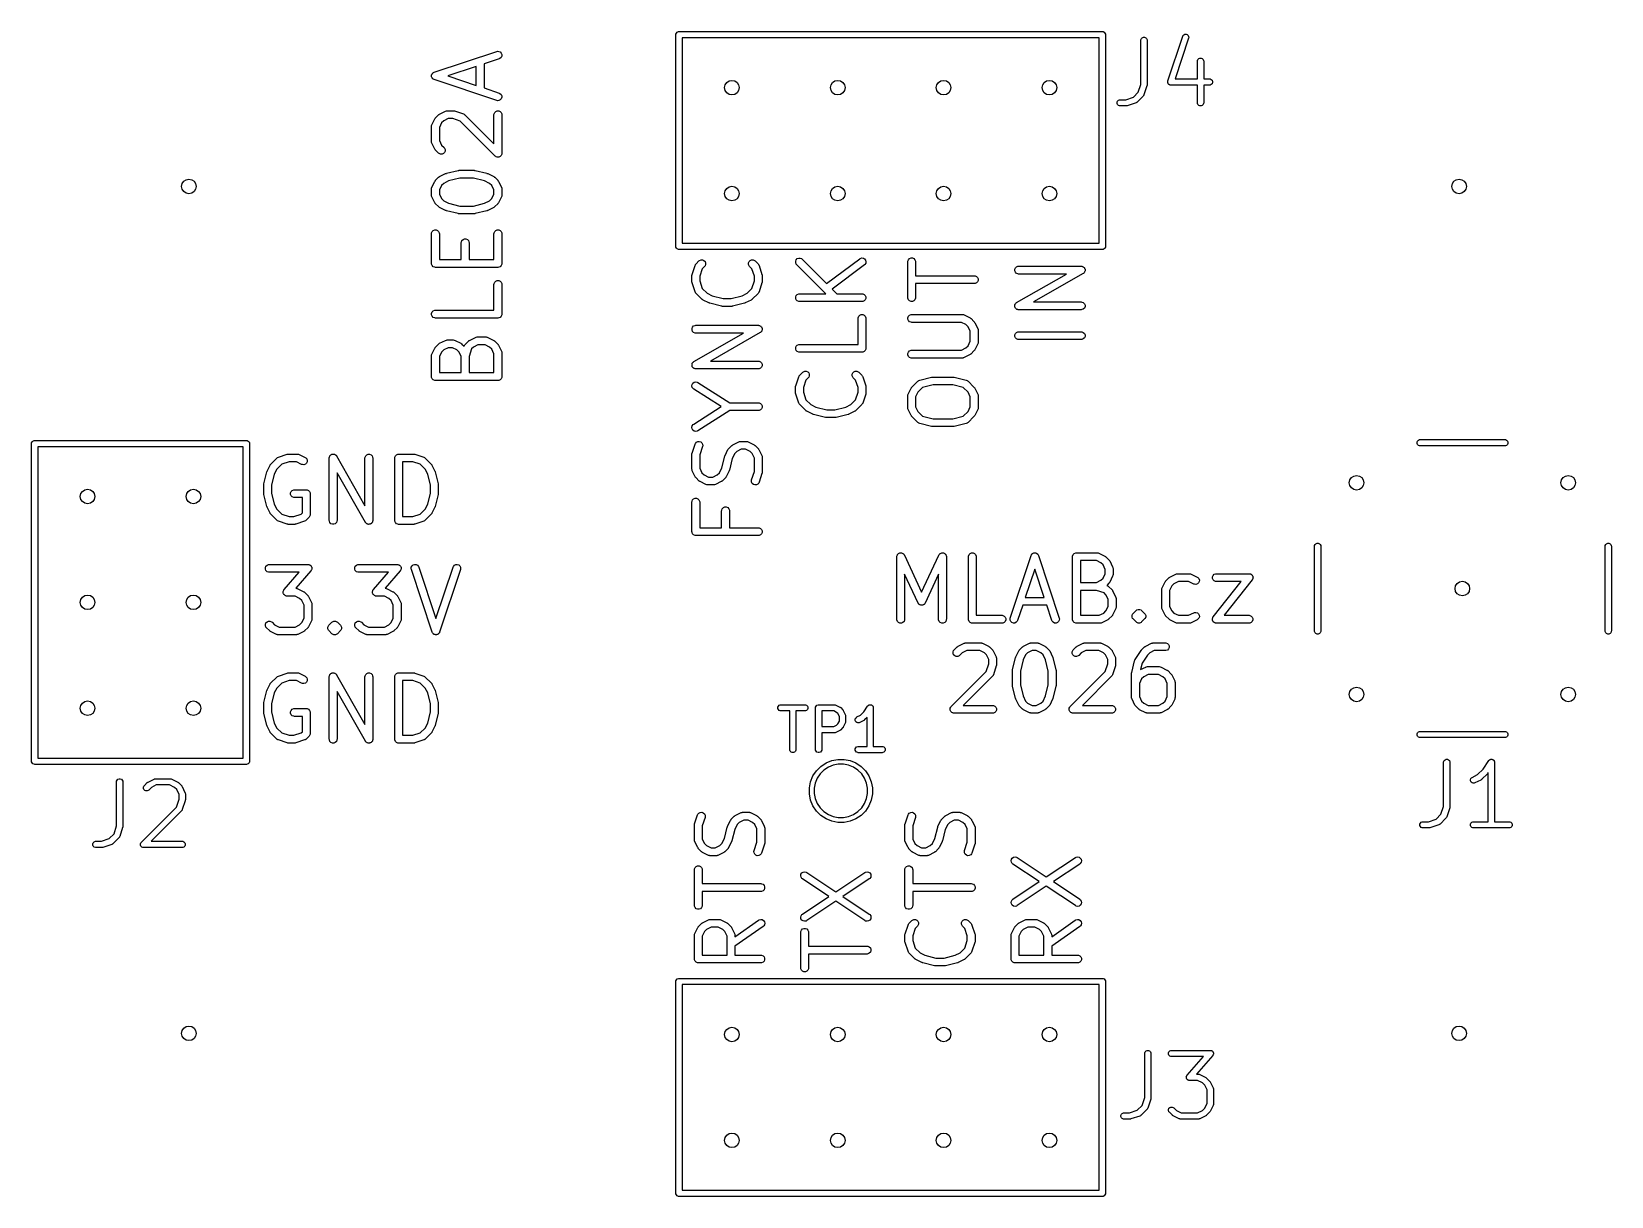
# Model space of a CAD drawing. Extents: x 0.25 to 1.74, y 0.25 to 1.35.
import ezdxf

# ---------------------------------------------------------------- set-up
doc = ezdxf.new("R2010")
doc.units = 0
doc.header["$MEASUREMENT"] = 0
doc.layers.add('BLACK', color=7, linetype='CONTINUOUS')

msp = doc.modelspace()

# ---------------------------------------------------------------- linework, layer by layer
at = {"layer": 'BLACK', "linetype": 'CONTINUOUS'}
for p, q in [((0.86, 1.3433), (0.8601, 1.3439)), ((0.86, 1.1433), (0.86, 1.3433)), ((0.8601, 1.3439), (0.8605, 1.3449)), ((0.8605, 1.3449), (0.8614, 1.3458)), ((0.8614, 1.3458), (0.8624, 1.3462)), ((0.8624, 1.3462), (0.863, 1.3463)), ((0.863, 1.3463), (1.263, 1.3463)), ((1.263, 1.3463), (1.2636, 1.3462)), ((1.2636, 1.3462), (1.2646, 1.3458)), ((1.2646, 1.3458), (1.2654, 1.3449)), ((1.2654, 1.3449), (1.2659, 1.3439)), ((1.2659, 1.3439), (1.2659, 1.3433)), ((1.2659, 1.3433), (1.2659, 1.1433)), ((1.3399, 1.3432), (1.3409, 1.3437)), ((1.3409, 1.3437), (1.3421, 1.3438)), ((1.3421, 1.3438), (1.3431, 1.3434)), ((1.3431, 1.3434), (1.344, 1.3427)), ((0.8659, 1.3404), (0.8659, 1.1463)), ((1.26, 1.3404), (0.8659, 1.3404)), ((1.26, 1.1463), (1.26, 1.3404)), ((1.2994, 1.3386), (1.2999, 1.3397)), ((1.2994, 1.338), (1.2994, 1.3386)), ((1.2994, 1.2963), (1.2994, 1.338)), ((1.2999, 1.3397), (1.3007, 1.3405)), ((1.3007, 1.3405), (1.3017, 1.3409)), ((1.3017, 1.3409), (1.3029, 1.3409)), ((1.3029, 1.3409), (1.304, 1.3405)), ((1.304, 1.3405), (1.3048, 1.3397)), ((1.3048, 1.3397), (1.3052, 1.3386)), ((1.3052, 1.3386), (1.3053, 1.338)), ((1.3053, 1.338), (1.3053, 1.2959)), ((1.3248, 1.2996), (1.3389, 1.3418)), ((1.3445, 1.3399), (1.3317, 1.3016)), ((1.3389, 1.3418), (1.3391, 1.3423)), ((1.3391, 1.3423), (1.3399, 1.3432)), ((1.344, 1.3427), (1.3445, 1.3416)), ((1.3445, 1.3416), (1.3446, 1.3405)), ((1.3446, 1.3405), (1.3445, 1.3399)), ((0.6317, 1.3079), (0.6908, 1.3276)), ((0.6931, 1.3206), (0.6788, 1.3158)), ((0.6788, 1.3158), (0.6788, 1.293)), ((0.6908, 1.3276), (0.6915, 1.3277)), ((0.6915, 1.3277), (0.6929, 1.3276)), ((0.6929, 1.3276), (0.6942, 1.327)), ((0.6938, 1.3209), (0.6931, 1.3206)), ((0.6949, 1.3218), (0.6938, 1.3209)), ((0.6942, 1.327), (0.6951, 1.3259)), ((0.6955, 1.3231), (0.6949, 1.3218)), ((0.6951, 1.3259), (0.6956, 1.3245)), ((0.6956, 1.3245), (0.6955, 1.3231)), ((1.3528, 1.3189), (1.3533, 1.32)), ((1.3528, 1.3184), (1.3528, 1.3189)), ((1.3528, 1.3016), (1.3528, 1.3184)), ((1.3533, 1.32), (1.3541, 1.3208)), ((1.3541, 1.3208), (1.3552, 1.3213)), ((1.3552, 1.3213), (1.3563, 1.3213)), ((1.3563, 1.3213), (1.3574, 1.3208)), ((1.3574, 1.3208), (1.3582, 1.32)), ((1.3582, 1.32), (1.3586, 1.3189)), ((1.3586, 1.3189), (1.3587, 1.3184)), ((1.3587, 1.3184), (1.3587, 1.3016)), ((0.6292, 1.3049), (0.6293, 1.3051)), ((0.6293, 1.3044), (0.6292, 1.3049)), ((0.6292, 1.3039), (0.6293, 1.3044)), ((0.6293, 1.3037), (0.6292, 1.3039)), ((0.6293, 1.3054), (0.6295, 1.3058)), ((0.6293, 1.3051), (0.6293, 1.3054)), ((0.6293, 1.3034), (0.6293, 1.3037)), ((0.6295, 1.303), (0.6293, 1.3034)), ((0.6295, 1.3058), (0.6297, 1.3062)), ((0.6297, 1.3026), (0.6295, 1.303)), ((0.6297, 1.3062), (0.6298, 1.3064)), ((0.6298, 1.3024), (0.6297, 1.3026)), ((0.6298, 1.3064), (0.63, 1.3067)), ((0.63, 1.3021), (0.6298, 1.3024)), ((0.63, 1.3067), (0.6303, 1.307)), ((0.6303, 1.3018), (0.63, 1.3021)), ((0.6303, 1.307), (0.6306, 1.3073)), ((0.6306, 1.3015), (0.6303, 1.3018)), ((0.6306, 1.3073), (0.6309, 1.3074)), ((0.6309, 1.3014), (0.6306, 1.3015)), ((0.6309, 1.3074), (0.6311, 1.3076)), ((0.6311, 1.3012), (0.6309, 1.3014)), ((0.6311, 1.3076), (0.6317, 1.3079)), ((0.6317, 1.3009), (0.6311, 1.3012)), ((0.6908, 1.2812), (0.6317, 1.3009)), ((0.6714, 1.3133), (0.6446, 1.3044)), ((0.6446, 1.3044), (0.6714, 1.2954)), ((0.6714, 1.2954), (0.6714, 1.3133)), ((1.3247, 1.2992), (1.3248, 1.2993)), ((1.3247, 1.299), (1.3247, 1.2992)), ((1.3247, 1.2992), (1.3247, 1.2992)), ((1.3247, 1.2986), (1.3247, 1.299)), ((1.3247, 1.2981), (1.3247, 1.2986)), ((1.3248, 1.2993), (1.3248, 1.2996)), ((1.3317, 1.3016), (1.3528, 1.3016)), ((1.3587, 1.3016), (1.3642, 1.3016)), ((1.3642, 1.3016), (1.3648, 1.3016)), ((1.3648, 1.3016), (1.3658, 1.3011)), ((1.3658, 1.3011), (1.3666, 1.3003)), ((1.3666, 1.3003), (1.3671, 1.2992)), ((1.3671, 1.2992), (1.3671, 1.2981)), ((0.6788, 1.293), (0.6931, 1.2882)), ((0.6931, 1.2882), (0.6938, 1.2879)), ((0.6938, 1.2879), (0.6949, 1.287)), ((0.6949, 1.287), (0.6955, 1.2857)), ((0.6956, 1.2842), (0.6951, 1.2829)), ((0.6955, 1.2857), (0.6956, 1.2842)), ((1.285, 1.2819), (1.2923, 1.2844)), ((1.2923, 1.2844), (1.2969, 1.289)), ((1.3016, 1.2853), (1.296, 1.2797)), ((1.2969, 1.289), (1.2994, 1.2963)), ((1.302, 1.2858), (1.3016, 1.2853)), ((1.3021, 1.286), (1.302, 1.2859)), ((1.302, 1.2859), (1.302, 1.2858)), ((1.3023, 1.2865), (1.3021, 1.286)), ((1.3051, 1.2949), (1.3023, 1.2865)), ((1.3052, 1.2952), (1.3051, 1.2949)), ((1.3053, 1.2959), (1.3052, 1.2956)), ((1.3052, 1.2956), (1.3052, 1.2955)), ((1.3052, 1.2955), (1.3052, 1.2954)), ((1.3052, 1.2954), (1.3052, 1.2953)), ((1.3052, 1.2953), (1.3052, 1.2952)), ((1.3248, 1.298), (1.3247, 1.2981)), ((1.3248, 1.2979), (1.3248, 1.298)), ((1.325, 1.2975), (1.3248, 1.2979)), ((1.3252, 1.297), (1.325, 1.2975)), ((1.3253, 1.2969), (1.3252, 1.297)), ((1.3252, 1.297), (1.3252, 1.297)), ((1.3256, 1.2966), (1.3253, 1.2969)), ((1.326, 1.2962), (1.3256, 1.2966)), ((1.3261, 1.2962), (1.326, 1.2962)), ((1.3262, 1.2961), (1.3261, 1.2962)), ((1.3266, 1.296), (1.3262, 1.2961)), ((1.327, 1.2958), (1.3266, 1.296)), ((1.3272, 1.2958), (1.327, 1.2958)), ((1.3273, 1.2957), (1.3272, 1.2958)), ((1.3276, 1.2957), (1.3273, 1.2957)), ((1.3273, 1.2957), (1.3273, 1.2957)), ((1.3528, 1.2957), (1.3276, 1.2957)), ((1.3528, 1.279), (1.3528, 1.2957)), ((1.3642, 1.2957), (1.3587, 1.2957)), ((1.3587, 1.2957), (1.3587, 1.279)), ((1.3648, 1.2958), (1.3642, 1.2957)), ((1.3658, 1.2962), (1.3648, 1.2958)), ((1.3666, 1.297), (1.3658, 1.2962)), ((1.3671, 1.2981), (1.3666, 1.297)), ((0.6369, 1.2683), (0.6425, 1.2711)), ((0.6425, 1.2711), (0.6432, 1.2714)), ((0.6432, 1.2714), (0.6433, 1.2714)), ((0.6433, 1.2714), (0.6434, 1.2715)), ((0.6434, 1.2715), (0.6441, 1.2715)), ((0.6441, 1.2715), (0.6498, 1.2715)), ((0.6498, 1.2715), (0.6501, 1.2715)), ((0.6501, 1.2715), (0.6502, 1.2715)), ((0.6502, 1.2715), (0.6503, 1.2715)), ((0.6503, 1.2715), (0.6505, 1.2715)), ((0.6505, 1.2715), (0.6506, 1.2714)), ((0.6506, 1.2714), (0.6509, 1.2713)), ((0.6509, 1.2713), (0.6594, 1.2685)), ((0.6883, 1.2686), (0.6889, 1.2699)), ((0.6889, 1.2699), (0.6899, 1.2709)), ((0.6899, 1.2709), (0.6912, 1.2715)), ((0.6915, 1.281), (0.6908, 1.2812)), ((0.6912, 1.2715), (0.6927, 1.2715)), ((0.6929, 1.2811), (0.6915, 1.281)), ((0.6927, 1.2715), (0.694, 1.2709)), ((0.6942, 1.2818), (0.6929, 1.2811)), ((0.694, 1.2709), (0.695, 1.2699)), ((0.6951, 1.2829), (0.6942, 1.2818)), ((0.695, 1.2699), (0.6956, 1.2686)), ((1.2769, 1.2796), (1.2774, 1.2806)), ((1.2769, 1.2784), (1.2769, 1.2796)), ((1.2774, 1.2773), (1.2769, 1.2784)), ((1.2774, 1.2806), (1.2782, 1.2814)), ((1.2782, 1.2765), (1.2774, 1.2773)), ((1.2782, 1.2814), (1.2792, 1.2819)), ((1.2792, 1.2761), (1.2782, 1.2765)), ((1.2792, 1.2819), (1.2798, 1.2819)), ((1.2798, 1.276), (1.2792, 1.2761)), ((1.2798, 1.2819), (1.285, 1.2819)), ((1.2854, 1.276), (1.2798, 1.276)), ((1.2857, 1.2761), (1.2854, 1.276)), ((1.2858, 1.2761), (1.2857, 1.2761)), ((1.2859, 1.2761), (1.2858, 1.2761)), ((1.286, 1.2761), (1.2859, 1.2761)), ((1.2861, 1.2761), (1.286, 1.2761)), ((1.2864, 1.2762), (1.2861, 1.2761)), ((1.2948, 1.279), (1.2864, 1.2762)), ((1.2953, 1.2792), (1.2948, 1.279)), ((1.2954, 1.2793), (1.2953, 1.2792)), ((1.2955, 1.2793), (1.2954, 1.2793)), ((1.296, 1.2797), (1.2955, 1.2793)), ((1.3528, 1.2784), (1.3528, 1.279)), ((1.3533, 1.2773), (1.3528, 1.2784)), ((1.3541, 1.2765), (1.3533, 1.2773)), ((1.3552, 1.2761), (1.3541, 1.2765)), ((1.3563, 1.2761), (1.3552, 1.2761)), ((1.3574, 1.2765), (1.3563, 1.2761)), ((1.3582, 1.2773), (1.3574, 1.2765)), ((1.3586, 1.2784), (1.3582, 1.2773)), ((1.3587, 1.279), (1.3586, 1.2784)), ((0.6292, 1.2566), (0.6293, 1.2573)), ((0.6292, 1.2425), (0.6292, 1.2566)), ((0.6293, 1.2576), (0.6296, 1.2582)), ((0.6293, 1.2574), (0.6293, 1.2576)), ((0.6293, 1.2573), (0.6293, 1.2574)), ((0.6296, 1.2582), (0.6324, 1.2639)), ((0.6324, 1.2639), (0.6326, 1.2642)), ((0.6326, 1.2643), (0.6327, 1.2644)), ((0.6326, 1.2642), (0.6326, 1.2643)), ((0.6327, 1.2644), (0.6328, 1.2645)), ((0.6328, 1.2645), (0.6329, 1.2645)), ((0.6329, 1.2645), (0.6331, 1.2648)), ((0.6331, 1.2648), (0.6359, 1.2676)), ((0.6359, 1.2676), (0.6362, 1.2679)), ((0.6362, 1.2679), (0.6364, 1.268)), ((0.6362, 1.2679), (0.6362, 1.2679)), ((0.6364, 1.268), (0.6365, 1.2681)), ((0.6365, 1.2681), (0.6369, 1.2683)), ((0.6365, 1.2681), (0.6365, 1.2681)), ((0.6387, 1.26), (0.6366, 1.2557)), ((0.6366, 1.2557), (0.6366, 1.2434)), ((0.6407, 1.262), (0.6387, 1.26)), ((0.645, 1.2641), (0.6407, 1.262)), ((0.6492, 1.2641), (0.645, 1.2641)), ((0.6562, 1.2618), (0.6492, 1.2641)), ((0.6893, 1.2287), (0.6562, 1.2618)), ((0.6594, 1.2685), (0.66, 1.2682)), ((0.66, 1.2682), (0.6601, 1.2681)), ((0.6601, 1.2681), (0.6602, 1.2681)), ((0.6602, 1.2681), (0.6608, 1.2676)), ((0.6608, 1.2676), (0.6882, 1.2402)), ((0.6882, 1.2678), (0.6883, 1.2686)), ((0.6882, 1.2402), (0.6882, 1.2678)), ((0.6956, 1.2686), (0.6956, 1.2678)), ((0.6956, 1.2678), (0.6956, 1.2313)), ((0.6293, 1.2418), (0.6292, 1.2425)), ((0.6293, 1.2417), (0.6293, 1.2418)), ((0.6293, 1.2415), (0.6293, 1.2417)), ((0.6296, 1.2409), (0.6293, 1.2415)), ((0.6324, 1.2352), (0.6296, 1.2409)), ((0.6366, 1.2434), (0.6387, 1.2391)), ((0.6387, 1.2391), (0.6411, 1.2367)), ((0.6326, 1.2349), (0.6324, 1.2352)), ((0.6326, 1.2348), (0.6326, 1.2349)), ((0.6327, 1.2347), (0.6326, 1.2348)), ((0.6328, 1.2346), (0.6327, 1.2347)), ((0.6329, 1.2346), (0.6328, 1.2346)), ((0.6331, 1.2343), (0.6329, 1.2346)), ((0.6359, 1.2315), (0.6331, 1.2343)), ((0.6365, 1.231), (0.6359, 1.2315)), ((0.6378, 1.2305), (0.6365, 1.231)), ((0.6392, 1.2305), (0.6378, 1.2305)), ((0.6406, 1.231), (0.6392, 1.2305)), ((0.6416, 1.232), (0.6406, 1.231)), ((0.6411, 1.2367), (0.6416, 1.2361)), ((0.6416, 1.2361), (0.6421, 1.2348)), ((0.6421, 1.2334), (0.6416, 1.232)), ((0.6421, 1.2348), (0.6421, 1.2334)), ((0.6899, 1.2282), (0.6893, 1.2287)), ((0.6904, 1.228), (0.6899, 1.2282)), ((0.6912, 1.2277), (0.6904, 1.228)), ((0.6927, 1.2277), (0.6912, 1.2277)), ((0.6934, 1.228), (0.6927, 1.2277)), ((0.694, 1.2282), (0.6934, 1.228)), ((0.695, 1.2292), (0.694, 1.2282)), ((0.6952, 1.2298), (0.695, 1.2292)), ((0.6956, 1.2306), (0.6952, 1.2298)), ((0.6956, 1.2313), (0.6956, 1.2306)), ((0.6362, 1.2089), (0.6364, 1.2089)), ((0.6364, 1.2089), (0.6365, 1.209)), ((0.6365, 1.2091), (0.6369, 1.2093)), ((0.6365, 1.209), (0.6365, 1.2091)), ((0.6369, 1.2093), (0.6425, 1.2121)), ((0.6425, 1.2121), (0.6425, 1.2121)), ((0.6425, 1.2121), (0.6426, 1.2121)), ((0.6426, 1.2121), (0.6429, 1.2122)), ((0.6429, 1.2122), (0.6432, 1.2123)), ((0.6432, 1.2124), (0.6545, 1.2152)), ((0.6432, 1.2123), (0.6432, 1.2124)), ((0.6432, 1.2123), (0.6432, 1.2123)), ((0.6545, 1.2152), (0.6546, 1.2152)), ((0.6546, 1.2152), (0.6547, 1.2152)), ((0.6547, 1.2152), (0.6549, 1.2152)), ((0.6549, 1.2152), (0.6552, 1.2153)), ((0.6552, 1.2153), (0.6553, 1.2153)), ((0.6553, 1.2153), (0.6554, 1.2153)), ((0.6554, 1.2153), (0.6694, 1.2153)), ((0.6694, 1.2153), (0.6696, 1.2153)), ((0.6696, 1.2153), (0.6696, 1.2153)), ((0.6696, 1.2153), (0.6699, 1.2152)), ((0.6699, 1.2152), (0.6702, 1.2152)), ((0.6702, 1.2152), (0.6702, 1.2152)), ((0.6702, 1.2152), (0.6703, 1.2152)), ((0.6703, 1.2152), (0.6816, 1.2124)), ((0.6816, 1.2124), (0.6816, 1.2123)), ((0.6816, 1.2123), (0.6817, 1.2123)), ((0.6817, 1.2123), (0.682, 1.2122)), ((0.682, 1.2122), (0.6823, 1.2121)), ((0.6823, 1.2121), (0.6823, 1.2121)), ((0.6823, 1.2121), (0.6823, 1.2121)), ((0.6823, 1.2121), (0.688, 1.2093)), ((0.688, 1.2093), (0.6883, 1.2091)), ((0.6883, 1.2091), (0.6884, 1.209)), ((0.6884, 1.209), (0.6885, 1.2089)), ((0.6885, 1.2089), (0.6886, 1.2089)), ((0.6292, 1.1975), (0.6293, 1.1982)), ((0.6292, 1.1919), (0.6292, 1.1975)), ((0.6293, 1.1985), (0.6296, 1.1992)), ((0.6293, 1.1984), (0.6293, 1.1985)), ((0.6293, 1.1982), (0.6293, 1.1984)), ((0.6296, 1.1992), (0.6324, 1.2048)), ((0.6324, 1.2048), (0.6326, 1.2051)), ((0.6326, 1.2052), (0.6327, 1.2053)), ((0.6326, 1.2051), (0.6326, 1.2052)), ((0.6327, 1.2053), (0.6328, 1.2054)), ((0.6328, 1.2054), (0.6329, 1.2055)), ((0.6329, 1.2055), (0.6331, 1.2058)), ((0.6331, 1.2058), (0.6359, 1.2086)), ((0.6359, 1.2086), (0.6362, 1.2088)), ((0.6362, 1.2088), (0.6362, 1.2089)), ((0.6387, 1.201), (0.6366, 1.1967)), ((0.6366, 1.1967), (0.6366, 1.1928)), ((0.6407, 1.2029), (0.6387, 1.201)), ((0.6454, 1.2053), (0.6407, 1.2029)), ((0.6558, 1.2079), (0.6454, 1.2053)), ((0.669, 1.2079), (0.6558, 1.2079)), ((0.6794, 1.2053), (0.669, 1.2079)), ((0.6841, 1.2029), (0.6794, 1.2053)), ((0.6861, 1.201), (0.6841, 1.2029)), ((0.6882, 1.1967), (0.6861, 1.201)), ((0.6882, 1.1928), (0.6882, 1.1967)), ((0.6886, 1.2089), (0.6886, 1.2088)), ((0.6886, 1.2088), (0.6889, 1.2086)), ((0.6889, 1.2086), (0.6917, 1.2058)), ((0.6917, 1.2058), (0.692, 1.2055)), ((0.692, 1.2055), (0.692, 1.2054)), ((0.692, 1.2054), (0.6921, 1.2053)), ((0.6921, 1.2053), (0.6922, 1.2052)), ((0.6922, 1.2052), (0.6922, 1.2051)), ((0.6922, 1.2051), (0.6924, 1.2048)), ((0.6924, 1.2048), (0.6952, 1.1992)), ((0.6952, 1.1992), (0.6955, 1.1985)), ((0.6955, 1.1985), (0.6955, 1.1984)), ((0.6955, 1.1984), (0.6956, 1.1982)), ((0.6956, 1.1982), (0.6956, 1.1975)), ((0.6956, 1.1975), (0.6956, 1.1919)), ((0.6293, 1.1912), (0.6292, 1.1919)), ((0.6293, 1.1911), (0.6293, 1.1912)), ((0.6293, 1.1909), (0.6293, 1.1911)), ((0.6296, 1.1903), (0.6293, 1.1909)), ((0.6324, 1.1846), (0.6296, 1.1903)), ((0.6326, 1.1843), (0.6324, 1.1846)), ((0.6326, 1.1842), (0.6326, 1.1843)), ((0.6327, 1.1841), (0.6326, 1.1842)), ((0.6328, 1.184), (0.6327, 1.1841)), ((0.6329, 1.184), (0.6328, 1.184)), ((0.6331, 1.1837), (0.6329, 1.184)), ((0.6359, 1.1809), (0.6331, 1.1837)), ((0.6362, 1.1806), (0.6359, 1.1809)), ((0.6364, 1.1805), (0.6362, 1.1806)), ((0.6362, 1.1806), (0.6362, 1.1806)), ((0.6365, 1.1804), (0.6364, 1.1805)), ((0.6369, 1.1802), (0.6365, 1.1804)), ((0.6365, 1.1804), (0.6365, 1.1804)), ((0.6366, 1.1928), (0.6387, 1.1885)), ((0.6425, 1.1774), (0.6369, 1.1802)), ((0.6387, 1.1885), (0.6407, 1.1865)), ((0.6407, 1.1865), (0.6454, 1.1841)), ((0.6454, 1.1841), (0.6558, 1.1815)), ((0.6558, 1.1815), (0.669, 1.1815)), ((0.669, 1.1815), (0.6794, 1.1841)), ((0.6794, 1.1841), (0.6841, 1.1865)), ((0.688, 1.1802), (0.6823, 1.1774)), ((0.6841, 1.1865), (0.6861, 1.1885)), ((0.6861, 1.1885), (0.6882, 1.1928)), ((0.6883, 1.1804), (0.688, 1.1802)), ((0.6884, 1.1804), (0.6883, 1.1804)), ((0.6885, 1.1805), (0.6884, 1.1804)), ((0.6886, 1.1806), (0.6885, 1.1805)), ((0.6889, 1.1809), (0.6886, 1.1806)), ((0.6886, 1.1806), (0.6886, 1.1806)), ((0.6917, 1.1837), (0.6889, 1.1809)), ((0.692, 1.184), (0.6917, 1.1837)), ((0.6921, 1.1841), (0.692, 1.184)), ((0.692, 1.184), (0.692, 1.184)), ((0.6922, 1.1842), (0.6921, 1.1841)), ((0.6924, 1.1846), (0.6922, 1.1843)), ((0.6922, 1.1843), (0.6922, 1.1842)), ((0.6952, 1.1903), (0.6924, 1.1846)), ((0.6955, 1.1909), (0.6952, 1.1903)), ((0.6956, 1.1912), (0.6955, 1.1911)), ((0.6955, 1.1911), (0.6955, 1.1909)), ((0.6956, 1.1919), (0.6956, 1.1912)), ((0.6425, 1.1773), (0.6425, 1.1774)), ((0.6426, 1.1773), (0.6425, 1.1773)), ((0.6429, 1.1772), (0.6426, 1.1773)), ((0.6432, 1.1771), (0.6429, 1.1772)), ((0.6545, 1.1743), (0.6432, 1.1771)), ((0.6432, 1.1771), (0.6432, 1.1771)), ((0.6432, 1.1771), (0.6432, 1.1771)), ((0.6546, 1.1742), (0.6545, 1.1743)), ((0.6547, 1.1742), (0.6546, 1.1742)), ((0.6549, 1.1742), (0.6547, 1.1742)), ((0.6552, 1.1742), (0.6549, 1.1742)), ((0.6553, 1.1742), (0.6552, 1.1742)), ((0.6554, 1.1742), (0.6553, 1.1742)), ((0.6694, 1.1742), (0.6554, 1.1742)), ((0.6696, 1.1742), (0.6694, 1.1742)), ((0.6699, 1.1742), (0.6696, 1.1742)), ((0.6696, 1.1742), (0.6696, 1.1742)), ((0.6702, 1.1742), (0.6699, 1.1742)), ((0.6703, 1.1743), (0.6702, 1.1742)), ((0.6702, 1.1742), (0.6702, 1.1742)), ((0.6816, 1.1771), (0.6703, 1.1743)), ((0.6817, 1.1771), (0.6816, 1.1771)), ((0.6816, 1.1771), (0.6816, 1.1771)), ((0.682, 1.1772), (0.6817, 1.1771)), ((0.6823, 1.1773), (0.682, 1.1772)), ((0.6823, 1.1774), (0.6823, 1.1773)), ((0.6823, 1.1773), (0.6823, 1.1773)), ((0.6292, 1.1553), (0.6293, 1.1561)), ((0.6292, 1.1272), (0.6292, 1.1553)), ((0.6293, 1.1561), (0.6298, 1.1574)), ((0.6298, 1.1574), (0.6308, 1.1584)), ((0.6308, 1.1584), (0.6322, 1.159)), ((0.6322, 1.159), (0.6336, 1.159)), ((0.6336, 1.159), (0.6349, 1.1584)), ((0.6349, 1.1584), (0.6359, 1.1574)), ((0.6359, 1.1574), (0.6365, 1.1561)), ((0.6365, 1.1561), (0.6366, 1.1553)), ((0.6366, 1.1553), (0.6366, 1.1309)), ((0.6579, 1.149), (0.659, 1.15)), ((0.659, 1.15), (0.6603, 1.1505)), ((0.6603, 1.1505), (0.6617, 1.1505)), ((0.6617, 1.1505), (0.6631, 1.15)), ((0.6631, 1.15), (0.6641, 1.149)), ((0.6882, 1.1553), (0.6883, 1.1561)), ((0.6882, 1.1309), (0.6882, 1.1553)), ((0.6883, 1.1561), (0.6889, 1.1574)), ((0.6889, 1.1574), (0.6899, 1.1584)), ((0.6899, 1.1584), (0.6912, 1.159)), ((0.6912, 1.159), (0.6927, 1.159)), ((0.6927, 1.159), (0.694, 1.1584)), ((0.694, 1.1584), (0.695, 1.1574)), ((0.695, 1.1574), (0.6956, 1.1561)), ((0.6956, 1.1561), (0.6956, 1.1553)), ((0.6956, 1.1553), (0.6956, 1.1272)), ((0.6573, 1.1469), (0.6574, 1.1476)), ((0.6573, 1.1309), (0.6573, 1.1469)), ((0.6574, 1.1476), (0.6579, 1.149)), ((0.6641, 1.149), (0.6646, 1.1476)), ((0.6646, 1.1476), (0.6647, 1.1469)), ((0.6647, 1.1469), (0.6647, 1.1309)), ((0.8601, 1.1427), (0.86, 1.1433)), ((0.8605, 1.1417), (0.8601, 1.1427)), ((0.8614, 1.1409), (0.8605, 1.1417)), ((0.8624, 1.1404), (0.8614, 1.1409)), ((0.863, 1.1404), (0.8624, 1.1404)), ((1.263, 1.1404), (0.863, 1.1404)), ((0.8659, 1.1463), (1.26, 1.1463)), ((1.2636, 1.1404), (1.263, 1.1404)), ((1.2646, 1.1409), (1.2636, 1.1404)), ((1.2654, 1.1417), (1.2646, 1.1409)), ((1.2659, 1.1427), (1.2654, 1.1417)), ((1.2659, 1.1433), (1.2659, 1.1427)), ((0.6293, 1.1265), (0.6292, 1.1272)), ((0.6298, 1.1252), (0.6293, 1.1265)), ((0.6308, 1.1242), (0.6298, 1.1252)), ((0.6322, 1.1236), (0.6308, 1.1242)), ((0.6329, 1.1235), (0.6322, 1.1236)), ((0.6919, 1.1235), (0.6329, 1.1235)), ((0.6366, 1.1309), (0.6573, 1.1309)), ((0.6647, 1.1309), (0.6882, 1.1309)), ((0.6927, 1.1236), (0.6919, 1.1235)), ((0.694, 1.1242), (0.6927, 1.1236)), ((0.695, 1.1252), (0.694, 1.1242)), ((0.6956, 1.1265), (0.695, 1.1252)), ((0.6956, 1.1272), (0.6956, 1.1265)), ((0.8754, 1.1169), (0.8782, 1.1253)), ((0.8782, 1.1253), (0.8785, 1.126)), ((0.8785, 1.126), (0.8786, 1.1261)), ((0.8786, 1.1262), (0.8791, 1.1268)), ((0.8786, 1.1261), (0.8786, 1.1262)), ((0.8791, 1.1268), (0.8819, 1.1296)), ((0.8819, 1.1296), (0.8825, 1.13)), ((0.8825, 1.13), (0.8838, 1.1306)), ((0.8849, 1.1221), (0.8826, 1.1151)), ((0.8838, 1.1306), (0.8852, 1.1306)), ((0.8871, 1.1243), (0.8849, 1.1221)), ((0.8852, 1.1306), (0.8866, 1.13)), ((0.8866, 1.13), (0.8876, 1.129)), ((0.8876, 1.1249), (0.8871, 1.1243)), ((0.8876, 1.129), (0.8881, 1.1277)), ((0.8881, 1.1262), (0.8876, 1.1249)), ((0.8881, 1.1277), (0.8881, 1.1262)), ((0.9287, 1.1277), (0.9292, 1.129)), ((0.9287, 1.1262), (0.9287, 1.1277)), ((0.9292, 1.1249), (0.9287, 1.1262)), ((0.9292, 1.129), (0.9303, 1.13)), ((0.9297, 1.1243), (0.9292, 1.1249)), ((0.9319, 1.1221), (0.9297, 1.1243)), ((0.9303, 1.13), (0.9316, 1.1306)), ((0.9316, 1.1306), (0.933, 1.1306)), ((0.9342, 1.1151), (0.9319, 1.1221)), ((0.933, 1.1306), (0.9344, 1.13)), ((0.9344, 1.13), (0.9349, 1.1296)), ((0.9349, 1.1296), (0.9377, 1.1268)), ((0.9377, 1.1268), (0.9382, 1.1262)), ((0.9382, 1.1262), (0.9382, 1.1261)), ((0.9382, 1.1261), (0.9383, 1.126)), ((0.9383, 1.126), (0.9386, 1.1253)), ((0.9386, 1.1253), (0.9414, 1.1169)), ((0.9733, 1.1294), (0.9738, 1.1308)), ((0.9733, 1.128), (0.9733, 1.1294)), ((0.9738, 1.1267), (0.9733, 1.128)), ((0.9738, 1.1308), (0.9748, 1.1318)), ((0.9743, 1.1261), (0.9738, 1.1267)), ((1.0017, 1.0987), (0.9743, 1.1261)), ((0.9748, 1.1318), (0.9762, 1.1323)), ((0.9762, 1.1323), (0.9776, 1.1323)), ((0.9776, 1.1323), (0.9789, 1.1318)), ((0.9789, 1.1318), (0.9795, 1.1313)), ((0.9795, 1.1313), (1.0025, 1.1083)), ((1.0025, 1.1083), (1.0337, 1.1317)), ((1.0382, 1.1258), (1.0078, 1.103)), ((1.0337, 1.1317), (1.0343, 1.132)), ((1.0343, 1.132), (1.0357, 1.1324)), ((1.0357, 1.1324), (1.0372, 1.1322)), ((1.0372, 1.1322), (1.0384, 1.1315)), ((1.0387, 1.1262), (1.0382, 1.1258)), ((1.0384, 1.1315), (1.0393, 1.1303)), ((1.0394, 1.1275), (1.0387, 1.1262)), ((1.0393, 1.1303), (1.0396, 1.1289)), ((1.0396, 1.1289), (1.0394, 1.1275)), ((1.0792, 1.1287), (1.0793, 1.1295)), ((1.0792, 1.095), (1.0792, 1.1287)), ((1.0793, 1.1295), (1.0798, 1.1308)), ((1.0798, 1.1308), (1.0808, 1.1318)), ((1.0808, 1.1318), (1.0822, 1.1324)), ((1.0822, 1.1324), (1.0836, 1.1324)), ((1.0836, 1.1324), (1.0849, 1.1318)), ((1.0849, 1.1318), (1.0859, 1.1308)), ((1.0859, 1.1308), (1.0865, 1.1295)), ((1.0865, 1.1295), (1.0866, 1.1287)), ((1.0866, 1.1287), (1.0866, 1.1156)), ((1.1803, 1.1217), (1.1808, 1.123)), ((1.1803, 1.1202), (1.1803, 1.1217)), ((1.1808, 1.1189), (1.1803, 1.1202)), ((1.1808, 1.123), (1.1818, 1.124)), ((1.1818, 1.124), (1.1832, 1.1246)), ((1.1832, 1.1246), (1.1839, 1.1246)), ((1.1839, 1.1246), (1.2429, 1.1246)), ((1.2429, 1.1246), (1.2431, 1.1246)), ((1.2431, 1.1246), (1.2432, 1.1246)), ((1.2432, 1.1246), (1.2433, 1.1246)), ((1.2433, 1.1246), (1.2437, 1.1246)), ((1.2437, 1.1246), (1.2441, 1.1244)), ((1.2441, 1.1244), (1.2446, 1.1242)), ((1.2446, 1.1242), (1.2448, 1.1241)), ((1.2448, 1.1241), (1.245, 1.124)), ((1.245, 1.124), (1.2453, 1.1237)), ((1.2453, 1.1237), (1.2457, 1.1234)), ((1.2457, 1.1234), (1.2458, 1.1232)), ((1.2458, 1.1232), (1.246, 1.123)), ((1.246, 1.123), (1.2462, 1.1225)), ((1.2462, 1.1225), (1.2464, 1.1221)), ((1.2464, 1.1198), (1.2462, 1.1193)), ((1.2464, 1.1221), (1.2465, 1.1219)), ((1.2466, 1.1202), (1.2464, 1.1198)), ((1.2465, 1.1219), (1.2466, 1.1217)), ((1.2466, 1.1217), (1.2466, 1.1212)), ((1.2466, 1.1212), (1.2466, 1.1207)), ((1.2466, 1.1207), (1.2466, 1.1204)), ((1.2466, 1.1204), (1.2466, 1.1202)), ((0.6882, 1.1075), (0.6883, 1.1083)), ((0.6882, 1.0831), (0.6882, 1.1075)), ((0.6883, 1.1083), (0.6889, 1.1096)), ((0.6889, 1.1096), (0.6899, 1.1106)), ((0.6899, 1.1106), (0.6912, 1.1112)), ((0.6912, 1.1112), (0.6927, 1.1112)), ((0.6927, 1.1112), (0.694, 1.1106)), ((0.694, 1.1106), (0.695, 1.1096)), ((0.695, 1.1096), (0.6956, 1.1083)), ((0.6956, 1.1083), (0.6956, 1.1075)), ((0.6956, 1.1075), (0.6956, 1.0794)), ((0.8752, 1.1163), (0.8753, 1.1164)), ((0.8752, 1.1162), (0.8752, 1.1163)), ((0.8752, 1.1161), (0.8752, 1.1162)), ((0.8752, 1.1157), (0.8752, 1.1161)), ((0.8752, 1.1101), (0.8752, 1.1157)), ((0.8752, 1.1097), (0.8752, 1.1101)), ((0.8752, 1.1096), (0.8752, 1.1097)), ((0.8752, 1.1095), (0.8752, 1.1096)), ((0.8753, 1.1094), (0.8752, 1.1095)), ((0.8753, 1.1165), (0.8754, 1.1169)), ((0.8753, 1.1164), (0.8753, 1.1165)), ((0.8753, 1.1093), (0.8753, 1.1094)), ((0.8754, 1.1089), (0.8753, 1.1093)), ((0.8782, 1.1005), (0.8754, 1.1089)), ((0.8826, 1.1151), (0.8826, 1.1107)), ((0.8826, 1.1107), (0.8849, 1.1036)), ((0.9319, 1.1036), (0.9342, 1.1107)), ((0.9342, 1.1107), (0.9342, 1.1151)), ((0.9414, 1.1089), (0.9386, 1.1005)), ((0.9414, 1.1169), (0.9415, 1.1165)), ((0.9415, 1.1093), (0.9414, 1.1089)), ((0.9415, 1.1165), (0.9416, 1.1164)), ((0.9416, 1.1094), (0.9415, 1.1093)), ((0.9416, 1.1164), (0.9416, 1.1163)), ((0.9416, 1.1163), (0.9416, 1.1162)), ((0.9416, 1.1162), (0.9416, 1.1161)), ((0.9416, 1.1161), (0.9416, 1.1157)), ((0.9416, 1.1157), (0.9416, 1.1101)), ((0.9416, 1.1101), (0.9416, 1.1097)), ((0.9416, 1.1097), (0.9416, 1.1096)), ((0.9416, 1.1096), (0.9416, 1.1095)), ((0.9416, 1.1095), (0.9416, 1.1094)), ((1.0866, 1.1156), (1.1419, 1.1156)), ((1.1419, 1.1082), (1.0866, 1.1082)), ((1.0866, 1.1082), (1.0866, 1.095)), ((1.1419, 1.1156), (1.1427, 1.1155)), ((1.1427, 1.1082), (1.1419, 1.1082)), ((1.1427, 1.1155), (1.144, 1.1149)), ((1.144, 1.1088), (1.1427, 1.1082)), ((1.144, 1.1149), (1.145, 1.1139)), ((1.145, 1.1098), (1.144, 1.1088)), ((1.145, 1.1139), (1.1456, 1.1126)), ((1.1456, 1.1111), (1.145, 1.1098)), ((1.1456, 1.1126), (1.1456, 1.1111)), ((1.1818, 1.1179), (1.1808, 1.1189)), ((1.1832, 1.1173), (1.1818, 1.1179)), ((1.182, 1.0904), (1.229, 1.1172)), ((1.1839, 1.1172), (1.1832, 1.1173)), ((1.229, 1.1172), (1.1839, 1.1172)), ((1.2448, 1.1177), (1.1978, 1.0909)), ((1.2449, 1.1178), (1.2448, 1.1177)), ((1.245, 1.1179), (1.2449, 1.1178)), ((1.2451, 1.1179), (1.245, 1.1179)), ((1.2454, 1.1181), (1.2451, 1.1179)), ((1.2457, 1.1185), (1.2454, 1.1181)), ((1.246, 1.1189), (1.2457, 1.1185)), ((1.2461, 1.1191), (1.246, 1.1189)), ((1.2462, 1.1193), (1.2461, 1.1191)), ((0.8785, 1.0998), (0.8782, 1.1005)), ((0.8786, 1.0997), (0.8785, 1.0998)), ((0.8786, 1.0996), (0.8786, 1.0997)), ((0.8791, 1.099), (0.8786, 1.0996)), ((0.8847, 1.0934), (0.8791, 1.099)), ((0.885, 1.0932), (0.8847, 1.0934)), ((0.8849, 1.1036), (0.8895, 1.0991)), ((0.8851, 1.0931), (0.885, 1.0932)), ((0.8852, 1.093), (0.8851, 1.0931)), ((0.8853, 1.093), (0.8852, 1.093)), ((0.8854, 1.0929), (0.8853, 1.093)), ((0.8857, 1.0927), (0.8854, 1.0929)), ((0.8913, 1.0899), (0.8857, 1.0927)), ((0.8895, 1.0991), (0.8942, 1.0967)), ((0.8914, 1.0899), (0.8913, 1.0899)), ((0.8913, 1.0899), (0.8913, 1.0899)), ((0.8917, 1.0898), (0.8914, 1.0899)), ((0.892, 1.0896), (0.8917, 1.0898)), ((0.9033, 1.0868), (0.892, 1.0896)), ((0.892, 1.0896), (0.892, 1.0896)), ((0.892, 1.0896), (0.892, 1.0896)), ((0.8942, 1.0967), (0.9046, 1.0941)), ((0.9046, 1.0941), (0.9122, 1.0941)), ((0.9122, 1.0941), (0.9226, 1.0967)), ((0.9248, 1.0896), (0.9135, 1.0868)), ((0.9226, 1.0967), (0.9273, 1.0991)), ((0.9249, 1.0896), (0.9248, 1.0896)), ((0.9248, 1.0896), (0.9248, 1.0896)), ((0.9251, 1.0898), (0.9249, 1.0896)), ((0.9255, 1.0899), (0.9251, 1.0898)), ((0.9312, 1.0927), (0.9255, 1.0899)), ((0.9255, 1.0899), (0.9255, 1.0899)), ((0.9255, 1.0899), (0.9255, 1.0899)), ((0.9273, 1.0991), (0.9319, 1.1036)), ((0.9315, 1.0929), (0.9312, 1.0927)), ((0.9316, 1.093), (0.9315, 1.0929)), ((0.9317, 1.093), (0.9316, 1.093)), ((0.9318, 1.0931), (0.9317, 1.093)), ((0.9321, 1.0934), (0.9318, 1.0932)), ((0.9318, 1.0932), (0.9318, 1.0931)), ((0.9377, 1.099), (0.9321, 1.0934)), ((0.9382, 1.0996), (0.9377, 1.099)), ((0.9383, 1.0998), (0.9382, 1.0997)), ((0.9382, 1.0997), (0.9382, 1.0996)), ((0.9386, 1.1005), (0.9383, 1.0998)), ((0.9733, 1.0957), (0.9738, 1.097)), ((0.9733, 1.0942), (0.9733, 1.0957)), ((0.9738, 1.0929), (0.9733, 1.0942)), ((0.9738, 1.097), (0.9748, 1.098)), ((0.9748, 1.0919), (0.9738, 1.0929)), ((0.9748, 1.098), (0.9762, 1.0986)), ((0.9762, 1.0913), (0.9748, 1.0919)), ((0.9762, 1.0986), (0.9769, 1.0987)), ((0.9769, 1.0913), (0.9762, 1.0913)), ((0.9769, 1.0987), (1.0017, 1.0987)), ((1.0359, 1.0913), (0.9769, 1.0913)), ((1.0078, 1.103), (1.0122, 1.0987)), ((1.0122, 1.0987), (1.0359, 1.0987)), ((1.0359, 1.0987), (1.0367, 1.0986)), ((1.0367, 1.0913), (1.0359, 1.0913)), ((1.0367, 1.0986), (1.038, 1.098)), ((1.038, 1.0919), (1.0367, 1.0913)), ((1.038, 1.098), (1.039, 1.097)), ((1.039, 1.0929), (1.038, 1.0919)), ((1.039, 1.097), (1.0396, 1.0957)), ((1.0396, 1.0942), (1.039, 1.0929)), ((1.0396, 1.0957), (1.0396, 1.0942)), ((1.0793, 1.0943), (1.0792, 1.095)), ((1.0798, 1.0929), (1.0793, 1.0943)), ((1.0808, 1.0919), (1.0798, 1.0929)), ((1.0822, 1.0914), (1.0808, 1.0919)), ((1.0836, 1.0914), (1.0822, 1.0914)), ((1.0849, 1.0919), (1.0836, 1.0914)), ((1.0859, 1.0929), (1.0849, 1.0919)), ((1.0865, 1.0943), (1.0859, 1.0929)), ((1.0866, 1.095), (1.0865, 1.0943)), ((1.1808, 1.0892), (1.1812, 1.0896)), ((1.1812, 1.0896), (1.1815, 1.09)), ((1.1815, 1.09), (1.1818, 1.0902)), ((1.1818, 1.0902), (1.1818, 1.0903)), ((1.1818, 1.0903), (1.1819, 1.0903)), ((1.1819, 1.0903), (1.182, 1.0904)), ((1.1978, 1.0909), (1.2429, 1.0909)), ((1.2429, 1.0909), (1.2437, 1.0908)), ((1.2437, 1.0908), (1.245, 1.0903)), ((1.245, 1.0903), (1.246, 1.0892)), ((0.6293, 1.0801), (0.6298, 1.0815)), ((0.6293, 1.0787), (0.6293, 1.0801)), ((0.6298, 1.0774), (0.6293, 1.0787)), ((0.6298, 1.0815), (0.6308, 1.0825)), ((0.6308, 1.0763), (0.6298, 1.0774)), ((0.6308, 1.0825), (0.6322, 1.083)), ((0.6322, 1.0758), (0.6308, 1.0763)), ((0.6322, 1.083), (0.6329, 1.0831)), ((0.6329, 1.0757), (0.6322, 1.0758)), ((0.6329, 1.0831), (0.6882, 1.0831)), ((0.6919, 1.0757), (0.6329, 1.0757)), ((0.6927, 1.0758), (0.6919, 1.0757)), ((0.694, 1.0763), (0.6927, 1.0758)), ((0.695, 1.0774), (0.694, 1.0763)), ((0.6956, 1.0787), (0.695, 1.0774)), ((0.6956, 1.0794), (0.6956, 1.0787)), ((0.9034, 1.0868), (0.9033, 1.0868)), ((0.9035, 1.0868), (0.9034, 1.0868)), ((0.9037, 1.0867), (0.9035, 1.0868)), ((0.904, 1.0867), (0.9037, 1.0867)), ((0.9041, 1.0867), (0.904, 1.0867)), ((0.9042, 1.0867), (0.9041, 1.0867)), ((0.9126, 1.0867), (0.9042, 1.0867)), ((0.9128, 1.0867), (0.9126, 1.0867)), ((0.9131, 1.0867), (0.9128, 1.0867)), ((0.9128, 1.0867), (0.9128, 1.0867)), ((0.9133, 1.0868), (0.9131, 1.0867)), ((0.9134, 1.0868), (0.9133, 1.0868)), ((0.9135, 1.0868), (0.9134, 1.0868)), ((1.0322, 1.0753), (1.0323, 1.076)), ((1.0322, 1.0508), (1.0322, 1.0753)), ((1.0323, 1.076), (1.0329, 1.0773)), ((1.0329, 1.0773), (1.0339, 1.0783)), ((1.0339, 1.0783), (1.0352, 1.0789)), ((1.0352, 1.0789), (1.0367, 1.0789)), ((1.0367, 1.0789), (1.038, 1.0783)), ((1.038, 1.0783), (1.039, 1.0773)), ((1.039, 1.0773), (1.0396, 1.076)), ((1.0396, 1.076), (1.0396, 1.0753)), ((1.0396, 1.0753), (1.0396, 1.0472)), ((1.0793, 1.076), (1.0798, 1.0774)), ((1.0793, 1.0746), (1.0793, 1.076)), ((1.0798, 1.0774), (1.0808, 1.0784)), ((1.0808, 1.0784), (1.0822, 1.0789)), ((1.0822, 1.0789), (1.0829, 1.079)), ((1.0829, 1.079), (1.1307, 1.079)), ((1.1307, 1.079), (1.1314, 1.0789)), ((1.1314, 1.0789), (1.1315, 1.0789)), ((1.1315, 1.0789), (1.1317, 1.0789)), ((1.1317, 1.0789), (1.1323, 1.0786)), ((1.1323, 1.0786), (1.138, 1.0758)), ((1.138, 1.0758), (1.1383, 1.0756)), ((1.1383, 1.0756), (1.1384, 1.0756)), ((1.1384, 1.0756), (1.1385, 1.0755)), ((1.1385, 1.0755), (1.1386, 1.0754)), ((1.1386, 1.0754), (1.1386, 1.0753)), ((1.1386, 1.0753), (1.1389, 1.0751)), ((1.1389, 1.0751), (1.1417, 1.0723)), ((1.1802, 1.0874), (1.1803, 1.0877)), ((1.1803, 1.087), (1.1802, 1.0874)), ((1.1803, 1.0879), (1.1804, 1.0884)), ((1.1803, 1.0877), (1.1803, 1.0879)), ((1.1803, 1.0865), (1.1803, 1.087)), ((1.1804, 1.0863), (1.1803, 1.0865)), ((1.1804, 1.0884), (1.1806, 1.0888)), ((1.1804, 1.086), (1.1804, 1.0863)), ((1.1806, 1.0856), (1.1804, 1.086)), ((1.1806, 1.0888), (1.1807, 1.089)), ((1.1808, 1.0851), (1.1806, 1.0856)), ((1.1807, 1.089), (1.1808, 1.0892)), ((1.181, 1.085), (1.1808, 1.0851)), ((1.1811, 1.0848), (1.181, 1.085)), ((1.1815, 1.0845), (1.1811, 1.0848)), ((1.1818, 1.0841), (1.1815, 1.0845)), ((1.182, 1.084), (1.1818, 1.0841)), ((1.1822, 1.0839), (1.182, 1.084)), ((1.1827, 1.0838), (1.1822, 1.0839)), ((1.1832, 1.0836), (1.1827, 1.0838)), ((1.1835, 1.0835), (1.1832, 1.0836)), ((1.1836, 1.0835), (1.1835, 1.0835)), ((1.1837, 1.0835), (1.1836, 1.0835)), ((1.1839, 1.0835), (1.1837, 1.0835)), ((1.2429, 1.0835), (1.1839, 1.0835)), ((1.2437, 1.0836), (1.2429, 1.0835)), ((1.245, 1.0841), (1.2437, 1.0836)), ((1.246, 1.0851), (1.245, 1.0841)), ((1.246, 1.0892), (1.2466, 1.0879)), ((1.2466, 1.0865), (1.246, 1.0851)), ((1.2466, 1.0879), (1.2466, 1.0865)), ((0.8753, 1.0658), (0.8758, 1.0671)), ((0.8753, 1.0644), (0.8753, 1.0658)), ((0.8758, 1.063), (0.8753, 1.0644)), ((0.8758, 1.0671), (0.8768, 1.0682)), ((0.8768, 1.062), (0.8758, 1.063)), ((0.8768, 1.0682), (0.8782, 1.0687)), ((0.8782, 1.0615), (0.8768, 1.062)), ((0.877, 1.0345), (0.924, 1.0614)), ((0.8782, 1.0687), (0.8789, 1.0688)), ((0.8789, 1.0614), (0.8782, 1.0615)), ((0.8789, 1.0688), (0.9379, 1.0688)), ((0.924, 1.0614), (0.8789, 1.0614)), ((0.9398, 1.0619), (0.8928, 1.035)), ((0.9379, 1.0688), (0.9381, 1.0688)), ((0.9381, 1.0688), (0.9382, 1.0688)), ((0.9382, 1.0688), (0.9383, 1.0687)), ((0.9383, 1.0687), (0.9387, 1.0687)), ((0.9387, 1.0687), (0.9391, 1.0685)), ((0.9391, 1.0685), (0.9396, 1.0684)), ((0.9396, 1.0684), (0.9398, 1.0682)), ((0.9398, 1.0682), (0.94, 1.0682)), ((0.9399, 1.062), (0.9398, 1.0619)), ((0.94, 1.062), (0.9399, 1.062)), ((0.94, 1.0682), (0.9403, 1.0678)), ((0.9401, 1.0621), (0.94, 1.062)), ((0.9404, 1.0623), (0.9401, 1.0621)), ((0.9403, 1.0678), (0.9407, 1.0675)), ((0.9407, 1.0627), (0.9404, 1.0623)), ((0.9407, 1.0675), (0.9408, 1.0673)), ((0.941, 1.063), (0.9407, 1.0627)), ((0.9408, 1.0673), (0.941, 1.0671)), ((0.941, 1.0671), (0.9412, 1.0667)), ((0.9411, 1.0633), (0.941, 1.063)), ((0.9412, 1.0634), (0.9411, 1.0633)), ((0.9412, 1.0667), (0.9414, 1.0663)), ((0.9414, 1.0639), (0.9412, 1.0634)), ((0.9414, 1.0663), (0.9415, 1.066)), ((0.9416, 1.0644), (0.9414, 1.0639)), ((0.9415, 1.066), (0.9416, 1.0658)), ((0.9416, 1.0658), (0.9416, 1.0653)), ((0.9416, 1.0653), (0.9416, 1.0648)), ((0.9416, 1.0648), (0.9416, 1.0646)), ((0.9416, 1.0646), (0.9416, 1.0644)), ((1.0798, 1.0733), (1.0793, 1.0746)), ((1.0808, 1.0722), (1.0798, 1.0733)), ((1.0822, 1.0717), (1.0808, 1.0722)), ((1.0829, 1.0716), (1.0822, 1.0717)), ((1.1298, 1.0716), (1.0829, 1.0716)), ((1.1341, 1.0695), (1.1298, 1.0716)), ((1.1361, 1.0675), (1.1341, 1.0695)), ((1.1382, 1.0632), (1.1361, 1.0675)), ((1.1382, 1.0537), (1.1382, 1.0632)), ((1.1417, 1.0723), (1.142, 1.072)), ((1.142, 1.072), (1.142, 1.0719)), ((1.142, 1.0719), (1.1421, 1.0718)), ((1.1421, 1.0718), (1.1422, 1.0717)), ((1.1422, 1.0717), (1.1422, 1.0716)), ((1.1422, 1.0716), (1.1424, 1.0713)), ((1.1424, 1.0713), (1.1452, 1.0657)), ((1.1452, 1.0657), (1.1455, 1.065)), ((1.1455, 1.065), (1.1455, 1.0649)), ((1.1455, 1.0649), (1.1456, 1.0648)), ((1.1456, 1.0648), (1.1456, 1.0641)), ((1.1456, 1.0641), (1.1456, 1.0528)), ((1.1803, 1.0598), (1.1808, 1.0611)), ((1.1803, 1.0583), (1.1803, 1.0598)), ((1.1808, 1.0611), (1.1818, 1.0621)), ((1.1818, 1.0621), (1.1832, 1.0627)), ((1.1832, 1.0627), (1.1839, 1.0628)), ((1.1839, 1.0628), (1.2429, 1.0628)), ((1.2429, 1.0628), (1.2437, 1.0627)), ((1.2437, 1.0627), (1.245, 1.0621)), ((1.245, 1.0621), (1.246, 1.0611)), ((1.246, 1.0611), (1.2466, 1.0598)), ((1.2466, 1.0598), (1.2466, 1.0583)), ((0.6296, 1.0417), (0.6324, 1.0473)), ((0.6324, 1.0473), (0.6326, 1.0476)), ((0.6326, 1.0477), (0.6327, 1.0478)), ((0.6326, 1.0476), (0.6326, 1.0477)), ((0.6327, 1.0478), (0.6328, 1.0479)), ((0.6328, 1.0479), (0.6329, 1.048)), ((0.6329, 1.048), (0.6331, 1.0483)), ((0.6331, 1.0483), (0.6359, 1.0511)), ((0.6359, 1.0511), (0.6362, 1.0513)), ((0.6362, 1.0514), (0.6364, 1.0515)), ((0.6362, 1.0513), (0.6362, 1.0514)), ((0.6364, 1.0515), (0.6365, 1.0516)), ((0.6365, 1.0516), (0.6369, 1.0518)), ((0.6365, 1.0516), (0.6365, 1.0516)), ((0.6369, 1.0518), (0.6425, 1.0546)), ((0.6407, 1.0455), (0.6387, 1.0435)), ((0.645, 1.0476), (0.6407, 1.0455)), ((0.6425, 1.0546), (0.6432, 1.0549)), ((0.6432, 1.0549), (0.6433, 1.0549)), ((0.6433, 1.0549), (0.6434, 1.0549)), ((0.6434, 1.0549), (0.6441, 1.055)), ((0.6441, 1.055), (0.6498, 1.055)), ((0.6489, 1.0476), (0.645, 1.0476)), ((0.6532, 1.0455), (0.6489, 1.0476)), ((0.6498, 1.055), (0.6505, 1.0549)), ((0.6505, 1.0549), (0.6506, 1.0549)), ((0.6506, 1.0549), (0.6507, 1.0549)), ((0.6507, 1.0549), (0.6514, 1.0546)), ((0.6514, 1.0546), (0.657, 1.0518)), ((0.6552, 1.0435), (0.6532, 1.0455)), ((0.657, 1.0518), (0.6573, 1.0516)), ((0.6573, 1.0516), (0.6574, 1.0516)), ((0.6574, 1.0516), (0.6575, 1.0515)), ((0.6575, 1.0515), (0.6576, 1.0514)), ((0.6576, 1.0514), (0.6577, 1.0513)), ((0.6577, 1.0513), (0.658, 1.0511)), ((0.658, 1.0511), (0.6601, 1.049)), ((0.6601, 1.049), (0.6603, 1.0497)), ((0.6603, 1.0497), (0.6606, 1.0503)), ((0.6606, 1.0503), (0.6607, 1.0504)), ((0.6607, 1.0505), (0.6612, 1.0511)), ((0.6607, 1.0504), (0.6607, 1.0505)), ((0.6612, 1.0511), (0.664, 1.0539)), ((0.664, 1.0539), (0.6643, 1.0541)), ((0.6643, 1.0541), (0.6644, 1.0542)), ((0.6644, 1.0542), (0.6645, 1.0543)), ((0.6645, 1.0543), (0.6646, 1.0544)), ((0.6646, 1.0544), (0.6647, 1.0544)), ((0.6647, 1.0544), (0.665, 1.0546)), ((0.667, 1.0465), (0.6647, 1.0394)), ((0.665, 1.0546), (0.6706, 1.0574)), ((0.6688, 1.0483), (0.667, 1.0465)), ((0.6731, 1.0504), (0.6688, 1.0483)), ((0.6706, 1.0574), (0.6713, 1.0577)), ((0.6713, 1.0577), (0.6714, 1.0577)), ((0.6714, 1.0577), (0.6715, 1.0577)), ((0.6715, 1.0577), (0.6723, 1.0578)), ((0.6723, 1.0578), (0.6807, 1.0578)), ((0.6798, 1.0504), (0.6731, 1.0504)), ((0.6841, 1.0483), (0.6798, 1.0504)), ((0.6807, 1.0578), (0.6814, 1.0577)), ((0.6814, 1.0577), (0.6815, 1.0577)), ((0.6815, 1.0577), (0.6817, 1.0577)), ((0.6817, 1.0577), (0.6823, 1.0574)), ((0.6823, 1.0574), (0.688, 1.0546)), ((0.6861, 1.0463), (0.6841, 1.0483)), ((0.6882, 1.042), (0.6861, 1.0463)), ((0.688, 1.0546), (0.6883, 1.0544)), ((0.6883, 1.0544), (0.6884, 1.0544)), ((0.6884, 1.0544), (0.6885, 1.0543)), ((0.6885, 1.0543), (0.6886, 1.0542)), ((0.6886, 1.0542), (0.6886, 1.0541)), ((0.6886, 1.0541), (0.6889, 1.0539)), ((0.6889, 1.0539), (0.6917, 1.0511)), ((0.6917, 1.0511), (0.692, 1.0508)), ((0.692, 1.0508), (0.692, 1.0507)), ((0.692, 1.0507), (0.6921, 1.0506)), ((0.6921, 1.0506), (0.6922, 1.0505)), ((0.6922, 1.0505), (0.6922, 1.0504)), ((0.6922, 1.0504), (0.6924, 1.0501)), ((0.6924, 1.0501), (0.6952, 1.0445)), ((0.9733, 1.0479), (0.9738, 1.0492)), ((0.9733, 1.0464), (0.9733, 1.0479)), ((0.9738, 1.0451), (0.9733, 1.0464)), ((0.9738, 1.0492), (0.9748, 1.0502)), ((0.9748, 1.0441), (0.9738, 1.0451)), ((0.9748, 1.0502), (0.9762, 1.0508)), ((0.9762, 1.0508), (0.9769, 1.0508)), ((0.9769, 1.0508), (1.0322, 1.0508)), ((1.039, 1.0451), (1.038, 1.0441)), ((1.0396, 1.0464), (1.039, 1.0451)), ((1.0396, 1.0472), (1.0396, 1.0464)), ((1.0808, 1.0446), (1.0822, 1.0452)), ((1.0822, 1.0452), (1.0829, 1.0453)), ((1.0829, 1.0453), (1.1298, 1.0453)), ((1.1298, 1.0453), (1.1341, 1.0474)), ((1.1341, 1.0474), (1.1361, 1.0494)), ((1.1361, 1.0494), (1.1382, 1.0537)), ((1.142, 1.0449), (1.1417, 1.0446)), ((1.1421, 1.045), (1.142, 1.0449)), ((1.142, 1.0449), (1.142, 1.0449)), ((1.1422, 1.0451), (1.1421, 1.045)), ((1.1424, 1.0455), (1.1422, 1.0452)), ((1.1422, 1.0452), (1.1422, 1.0451)), ((1.1452, 1.0512), (1.1424, 1.0455)), ((1.1455, 1.0518), (1.1452, 1.0512)), ((1.1456, 1.0521), (1.1455, 1.052)), ((1.1455, 1.052), (1.1455, 1.0518)), ((1.1456, 1.0528), (1.1456, 1.0521)), ((1.1808, 1.057), (1.1803, 1.0583)), ((1.1818, 1.056), (1.1808, 1.057)), ((1.1832, 1.0554), (1.1818, 1.056)), ((1.1839, 1.0554), (1.1832, 1.0554)), ((1.2429, 1.0554), (1.1839, 1.0554)), ((1.2437, 1.0554), (1.2429, 1.0554)), ((1.245, 1.056), (1.2437, 1.0554)), ((1.246, 1.057), (1.245, 1.056)), ((1.2466, 1.0583), (1.246, 1.057)), ((0.6292, 1.04), (0.6293, 1.0408)), ((0.6292, 1.0204), (0.6292, 1.04)), ((0.6293, 1.041), (0.6296, 1.0417)), ((0.6293, 1.0409), (0.6293, 1.041)), ((0.6293, 1.0408), (0.6293, 1.0409)), ((0.6387, 1.0435), (0.6366, 1.0392)), ((0.6366, 1.0392), (0.6366, 1.0241)), ((0.6573, 1.0392), (0.6552, 1.0435)), ((0.6573, 1.0241), (0.6573, 1.0392)), ((0.6647, 1.0394), (0.6647, 1.0241)), ((0.6882, 1.0241), (0.6882, 1.042)), ((0.6952, 1.0445), (0.6955, 1.0438)), ((0.6955, 1.0438), (0.6955, 1.0437)), ((0.6955, 1.0437), (0.6956, 1.0436)), ((0.6956, 1.0436), (0.6956, 1.0429)), ((0.6956, 1.0429), (0.6956, 1.0204)), ((0.8752, 1.0316), (0.8753, 1.0318)), ((0.8753, 1.0311), (0.8752, 1.0316)), ((0.8753, 1.0321), (0.8754, 1.0325)), ((0.8753, 1.0318), (0.8753, 1.0321)), ((0.8753, 1.0306), (0.8753, 1.0311)), ((0.8754, 1.0304), (0.8753, 1.0306)), ((0.8754, 1.0325), (0.8756, 1.033)), ((0.8754, 1.0302), (0.8754, 1.0304)), ((0.8756, 1.0297), (0.8754, 1.0302)), ((0.8756, 1.033), (0.8757, 1.0332)), ((0.8757, 1.0332), (0.8758, 1.0334)), ((0.8758, 1.0334), (0.8762, 1.0337)), ((0.8762, 1.0337), (0.8765, 1.0341)), ((0.8765, 1.0341), (0.8768, 1.0343)), ((0.8768, 1.0343), (0.8768, 1.0344)), ((0.8768, 1.0344), (0.8769, 1.0344)), ((0.8769, 1.0344), (0.877, 1.0345)), ((0.8928, 1.035), (0.9379, 1.035)), ((0.9379, 1.035), (0.9387, 1.035)), ((0.9387, 1.035), (0.94, 1.0344)), ((0.94, 1.0344), (0.941, 1.0334)), ((0.941, 1.0334), (0.9416, 1.0321)), ((0.9416, 1.0306), (0.941, 1.0293)), ((0.9416, 1.0321), (0.9416, 1.0306)), ((0.9762, 1.0435), (0.9748, 1.0441)), ((0.9769, 1.0435), (0.9762, 1.0435)), ((1.0359, 1.0435), (0.9769, 1.0435)), ((1.0367, 1.0435), (1.0359, 1.0435)), ((1.038, 1.0441), (1.0367, 1.0435)), ((1.0793, 1.0423), (1.0798, 1.0436)), ((1.0793, 1.0408), (1.0793, 1.0423)), ((1.0798, 1.0395), (1.0793, 1.0408)), ((1.0798, 1.0436), (1.0808, 1.0446)), ((1.0808, 1.0385), (1.0798, 1.0395)), ((1.0822, 1.0379), (1.0808, 1.0385)), ((1.0829, 1.0379), (1.0822, 1.0379)), ((1.1307, 1.0379), (1.0829, 1.0379)), ((1.1314, 1.0379), (1.1307, 1.0379)), ((1.1315, 1.038), (1.1314, 1.0379)), ((1.1317, 1.038), (1.1315, 1.038)), ((1.1323, 1.0383), (1.1317, 1.038)), ((1.138, 1.0411), (1.1323, 1.0383)), ((1.1383, 1.0413), (1.138, 1.0411)), ((1.1384, 1.0413), (1.1383, 1.0413)), ((1.1385, 1.0414), (1.1384, 1.0413)), ((1.1386, 1.0415), (1.1385, 1.0414)), ((1.1389, 1.0418), (1.1386, 1.0415)), ((1.1386, 1.0415), (1.1386, 1.0415)), ((1.1417, 1.0446), (1.1389, 1.0418)), ((0.6293, 1.0196), (0.6292, 1.0204)), ((0.6298, 1.0183), (0.6293, 1.0196)), ((0.6308, 1.0173), (0.6298, 1.0183)), ((0.6322, 1.0167), (0.6308, 1.0173)), ((0.6329, 1.0167), (0.6322, 1.0167)), ((0.6919, 1.0167), (0.6329, 1.0167)), ((0.6366, 1.0241), (0.6573, 1.0241)), ((0.6647, 1.0241), (0.6882, 1.0241)), ((0.6927, 1.0167), (0.6919, 1.0167)), ((0.694, 1.0173), (0.6927, 1.0167)), ((0.695, 1.0183), (0.694, 1.0173)), ((0.6956, 1.0196), (0.695, 1.0183)), ((0.6956, 1.0204), (0.6956, 1.0196)), ((0.8758, 1.0293), (0.8756, 1.0297)), ((0.876, 1.0291), (0.8758, 1.0293)), ((0.8761, 1.0289), (0.876, 1.0291)), ((0.8765, 1.0286), (0.8761, 1.0289)), ((0.8762, 1.0142), (0.8774, 1.015)), ((0.8768, 1.0283), (0.8765, 1.0286)), ((0.877, 1.0282), (0.8768, 1.0283)), ((0.8772, 1.028), (0.877, 1.0282)), ((0.8777, 1.0279), (0.8772, 1.028)), ((0.8774, 1.015), (0.8788, 1.0153)), ((0.8782, 1.0277), (0.8777, 1.0279)), ((0.8785, 1.0277), (0.8782, 1.0277)), ((0.8786, 1.0277), (0.8785, 1.0277)), ((0.8787, 1.0277), (0.8786, 1.0277)), ((0.8789, 1.0276), (0.8787, 1.0277)), ((0.8788, 1.0153), (0.8802, 1.0151)), ((0.9379, 1.0276), (0.8789, 1.0276)), ((0.8802, 1.0151), (0.8809, 1.0148)), ((0.9387, 1.0277), (0.9379, 1.0276)), ((0.94, 1.0283), (0.9387, 1.0277)), ((0.941, 1.0293), (0.94, 1.0283)), ((0.9734, 1.0118), (0.9762, 1.0202)), ((0.9762, 1.0202), (0.9765, 1.0209)), ((0.9765, 1.0209), (0.9766, 1.021)), ((0.9766, 1.0211), (0.9771, 1.0216)), ((0.9766, 1.021), (0.9766, 1.0211)), ((0.9771, 1.0216), (0.9799, 1.0245)), ((0.9799, 1.0245), (0.9805, 1.0249)), ((0.9805, 1.0249), (0.9818, 1.0255)), ((0.9829, 1.017), (0.9806, 1.01)), ((0.9818, 1.0255), (0.9832, 1.0255)), ((0.9851, 1.0192), (0.9829, 1.017)), ((0.9832, 1.0255), (0.9846, 1.0249)), ((0.9846, 1.0249), (0.9856, 1.0239)), ((0.9856, 1.0198), (0.9851, 1.0192)), ((0.9856, 1.0239), (0.9861, 1.0226)), ((0.9861, 1.0211), (0.9856, 1.0198)), ((0.9861, 1.0226), (0.9861, 1.0211)), ((1.0267, 1.0226), (1.0272, 1.0239)), ((1.0267, 1.0211), (1.0267, 1.0226)), ((1.0272, 1.0198), (1.0267, 1.0211)), ((1.0272, 1.0239), (1.0283, 1.0249)), ((1.0277, 1.0192), (1.0272, 1.0198)), ((1.0299, 1.017), (1.0277, 1.0192)), ((1.0283, 1.0249), (1.0296, 1.0255)), ((1.0296, 1.0255), (1.031, 1.0255)), ((1.0322, 1.01), (1.0299, 1.017)), ((1.031, 1.0255), (1.0324, 1.0249)), ((1.0324, 1.0249), (1.0329, 1.0245)), ((1.0329, 1.0245), (1.0357, 1.0216)), ((1.0357, 1.0216), (1.0362, 1.0211)), ((1.0362, 1.0211), (1.0362, 1.021)), ((1.0362, 1.021), (1.0363, 1.0209)), ((1.0363, 1.0209), (1.0366, 1.0202)), ((1.0366, 1.0202), (1.0394, 1.0118)), ((1.0831, 1.0104), (1.0887, 1.0161)), ((1.0887, 1.0161), (1.0893, 1.0165)), ((1.0893, 1.0165), (1.0895, 1.0166)), ((1.0895, 1.0166), (1.0897, 1.0168)), ((1.0897, 1.0168), (1.0904, 1.017)), ((1.0904, 1.017), (1.1017, 1.0198)), ((1.1017, 1.0198), (1.1018, 1.0199)), ((1.1018, 1.0199), (1.1018, 1.0199)), ((1.1018, 1.0199), (1.1021, 1.0199)), ((1.1021, 1.0199), (1.1024, 1.0199)), ((1.1024, 1.0199), (1.1024, 1.0199)), ((1.1024, 1.0199), (1.1026, 1.0199)), ((1.1026, 1.0199), (1.1223, 1.0199)), ((1.1223, 1.0199), (1.1224, 1.0199)), ((1.1224, 1.0199), (1.1224, 1.0199)), ((1.1224, 1.0199), (1.1227, 1.0199)), ((1.1227, 1.0199), (1.123, 1.0199)), ((1.123, 1.0199), (1.123, 1.0199)), ((1.123, 1.0199), (1.1231, 1.0198)), ((1.1231, 1.0198), (1.1344, 1.017)), ((1.1344, 1.017), (1.1351, 1.0168)), ((1.1351, 1.0168), (1.1353, 1.0166)), ((1.1353, 1.0166), (1.1356, 1.0165)), ((1.1356, 1.0165), (1.1361, 1.0161)), ((1.1361, 1.0161), (1.1417, 1.0104)), ((0.8752, 1.0116), (0.8754, 1.013)), ((0.8755, 1.0102), (0.8752, 1.0116)), ((0.8754, 1.013), (0.8762, 1.0142)), ((0.8763, 1.009), (0.8755, 1.0102)), ((0.8769, 1.0085), (0.8763, 1.009)), ((0.9029, 0.992), (0.8769, 1.0085)), ((0.8809, 1.0148), (0.9109, 0.9957)), ((0.9732, 1.0112), (0.9733, 1.0113)), ((0.9732, 1.0111), (0.9732, 1.0112)), ((0.9732, 1.011), (0.9732, 1.0111)), ((0.9732, 1.0106), (0.9732, 1.011)), ((0.9732, 1.005), (0.9732, 1.0106)), ((0.9732, 1.0046), (0.9732, 1.005)), ((0.9732, 1.0045), (0.9732, 1.0046)), ((0.9732, 1.0044), (0.9732, 1.0045)), ((0.9733, 1.0043), (0.9732, 1.0044)), ((0.9733, 1.0114), (0.9734, 1.0118)), ((0.9733, 1.0113), (0.9733, 1.0114)), ((0.9733, 1.0042), (0.9733, 1.0043)), ((0.9734, 1.0038), (0.9733, 1.0042)), ((0.9762, 0.9954), (0.9734, 1.0038)), ((0.9806, 1.01), (0.9806, 1.0056)), ((0.9806, 1.0056), (0.9829, 0.9985)), ((1.0299, 0.9985), (1.0322, 1.0056)), ((1.0322, 1.0056), (1.0322, 1.01)), ((1.0394, 1.0038), (1.0366, 0.9954)), ((1.0394, 1.0118), (1.0395, 1.0114)), ((1.0395, 1.0042), (1.0394, 1.0038)), ((1.0395, 1.0114), (1.0396, 1.0113)), ((1.0396, 1.0043), (1.0395, 1.0042)), ((1.0396, 1.0113), (1.0396, 1.0112)), ((1.0396, 1.0112), (1.0396, 1.0111)), ((1.0396, 1.0111), (1.0396, 1.011)), ((1.0396, 1.011), (1.0396, 1.0106)), ((1.0396, 1.0106), (1.0396, 1.005)), ((1.0396, 1.005), (1.0396, 1.0046)), ((1.0396, 1.0046), (1.0396, 1.0045)), ((1.0396, 1.0045), (1.0396, 1.0044)), ((1.0396, 1.0044), (1.0396, 1.0043)), ((1.0792, 1.0022), (1.0793, 1.0029)), ((1.0792, 0.9909), (1.0792, 1.0022)), ((1.0793, 1.0032), (1.0796, 1.0038)), ((1.0793, 1.003), (1.0793, 1.0032)), ((1.0793, 1.0029), (1.0793, 1.003)), ((1.0796, 1.0038), (1.0824, 1.0095)), ((1.0824, 1.0095), (1.0826, 1.0098)), ((1.0826, 1.0099), (1.0827, 1.01)), ((1.0826, 1.0098), (1.0826, 1.0099)), ((1.0827, 1.01), (1.0828, 1.0101)), ((1.0828, 1.0101), (1.0829, 1.0101)), ((1.0829, 1.0101), (1.0831, 1.0104)), ((1.0887, 1.0056), (1.0866, 1.0013)), ((1.0866, 1.0013), (1.0866, 0.9918)), ((1.0932, 1.0101), (1.0887, 1.0056)), ((1.103, 1.0126), (1.0932, 1.0101)), ((1.1218, 1.0126), (1.103, 1.0126)), ((1.1316, 1.0101), (1.1218, 1.0126)), ((1.1361, 1.0056), (1.1316, 1.0101)), ((1.1382, 1.0013), (1.1361, 1.0056)), ((1.1382, 0.9918), (1.1382, 1.0013)), ((1.1417, 1.0104), (1.142, 1.0101)), ((1.142, 1.0101), (1.142, 1.0101)), ((1.142, 1.0101), (1.1421, 1.01)), ((1.1421, 1.01), (1.1422, 1.0099)), ((1.1422, 1.0099), (1.1422, 1.0098)), ((1.1422, 1.0098), (1.1424, 1.0095)), ((1.1424, 1.0095), (1.1452, 1.0038)), ((1.1452, 1.0038), (1.1455, 1.0032)), ((1.1455, 1.0032), (1.1455, 1.003)), ((1.1455, 1.003), (1.1456, 1.0029)), ((1.1456, 1.0029), (1.1456, 1.0022)), ((1.1456, 1.0022), (1.1456, 0.9909)), ((0.8769, 0.9754), (0.9029, 0.992)), ((0.9109, 0.9883), (0.8809, 0.9692)), ((0.9109, 0.9957), (0.9379, 0.9957)), ((0.9379, 0.9883), (0.9109, 0.9883)), ((0.9379, 0.9957), (0.9387, 0.9956)), ((0.9387, 0.9883), (0.9379, 0.9883)), ((0.9387, 0.9956), (0.94, 0.995)), ((0.94, 0.9889), (0.9387, 0.9883)), ((0.94, 0.995), (0.941, 0.994)), ((0.941, 0.9899), (0.94, 0.9889)), ((0.941, 0.994), (0.9416, 0.9927)), ((0.9416, 0.9912), (0.941, 0.9899)), ((0.9416, 0.9927), (0.9416, 0.9912)), ((0.9765, 0.9947), (0.9762, 0.9954)), ((0.9766, 0.9946), (0.9765, 0.9947)), ((0.9766, 0.9945), (0.9766, 0.9946)), ((0.9771, 0.9939), (0.9766, 0.9945)), ((0.9827, 0.9883), (0.9771, 0.9939)), ((0.983, 0.9881), (0.9827, 0.9883)), ((0.9829, 0.9985), (0.9875, 0.9939)), ((0.9831, 0.988), (0.983, 0.9881)), ((0.9832, 0.9879), (0.9831, 0.988)), ((0.9833, 0.9878), (0.9832, 0.9879)), ((0.9834, 0.9878), (0.9833, 0.9878)), ((0.9837, 0.9876), (0.9834, 0.9878)), ((0.9893, 0.9848), (0.9837, 0.9876)), ((0.9875, 0.9939), (0.9922, 0.9916)), ((0.9922, 0.9916), (1.0026, 0.989)), ((1.0026, 0.989), (1.0102, 0.989)), ((1.0102, 0.989), (1.0206, 0.9916)), ((1.0206, 0.9916), (1.0253, 0.9939)), ((1.0292, 0.9876), (1.0235, 0.9848)), ((1.0253, 0.9939), (1.0299, 0.9985)), ((1.0295, 0.9878), (1.0292, 0.9876)), ((1.0296, 0.9878), (1.0295, 0.9878)), ((1.0297, 0.9879), (1.0296, 0.9878)), ((1.0298, 0.988), (1.0297, 0.9879)), ((1.0301, 0.9883), (1.0298, 0.9881)), ((1.0298, 0.9881), (1.0298, 0.988)), ((1.0357, 0.9939), (1.0301, 0.9883)), ((1.0362, 0.9945), (1.0357, 0.9939)), ((1.0363, 0.9947), (1.0362, 0.9946)), ((1.0362, 0.9946), (1.0362, 0.9945)), ((1.0366, 0.9954), (1.0363, 0.9947)), ((1.0793, 0.9902), (1.0792, 0.9909)), ((1.0793, 0.9901), (1.0793, 0.9902)), ((1.0793, 0.99), (1.0793, 0.9901)), ((1.0796, 0.9893), (1.0793, 0.99)), ((1.0824, 0.9837), (1.0796, 0.9893)), ((1.0866, 0.9918), (1.0887, 0.9875)), ((1.0887, 0.9875), (1.0932, 0.983)), ((1.1316, 0.983), (1.1361, 0.9875)), ((1.1361, 0.9875), (1.1382, 0.9918)), ((1.1452, 0.9893), (1.1424, 0.9837)), ((1.1455, 0.99), (1.1452, 0.9893)), ((1.1456, 0.9902), (1.1455, 0.9901)), ((1.1455, 0.9901), (1.1455, 0.99)), ((1.1456, 0.9909), (1.1456, 0.9902)), ((0.8752, 0.9724), (0.8755, 0.9738)), ((0.8754, 0.9709), (0.8752, 0.9724)), ((0.8762, 0.9697), (0.8754, 0.9709)), ((0.8755, 0.9738), (0.8763, 0.975)), ((0.8763, 0.975), (0.8769, 0.9754)), ((0.9894, 0.9848), (0.9893, 0.9848)), ((0.9893, 0.9848), (0.9893, 0.9848)), ((0.9897, 0.9847), (0.9894, 0.9848)), ((0.99, 0.9845), (0.9897, 0.9847)), ((1.0013, 0.9817), (0.99, 0.9845)), ((0.99, 0.9845), (0.99, 0.9845)), ((0.99, 0.9845), (0.99, 0.9845)), ((1.0014, 0.9817), (1.0013, 0.9817)), ((1.0015, 0.9817), (1.0014, 0.9817)), ((1.0017, 0.9816), (1.0015, 0.9817)), ((1.002, 0.9816), (1.0017, 0.9816)), ((1.0021, 0.9816), (1.002, 0.9816)), ((1.0022, 0.9816), (1.0021, 0.9816)), ((1.0106, 0.9816), (1.0022, 0.9816)), ((1.0108, 0.9816), (1.0106, 0.9816)), ((1.0111, 0.9816), (1.0108, 0.9816)), ((1.0108, 0.9816), (1.0108, 0.9816)), ((1.0113, 0.9817), (1.0111, 0.9816)), ((1.0114, 0.9817), (1.0113, 0.9817)), ((1.0115, 0.9817), (1.0114, 0.9817)), ((1.0228, 0.9845), (1.0115, 0.9817)), ((1.0229, 0.9845), (1.0228, 0.9845)), ((1.0228, 0.9845), (1.0228, 0.9845)), ((1.0231, 0.9847), (1.0229, 0.9845)), ((1.0235, 0.9848), (1.0231, 0.9847)), ((1.0235, 0.9848), (1.0235, 0.9848)), ((1.0235, 0.9848), (1.0235, 0.9848)), ((1.0826, 0.9834), (1.0824, 0.9837)), ((1.0826, 0.9833), (1.0826, 0.9834)), ((1.0827, 0.9832), (1.0826, 0.9833)), ((1.0828, 0.9831), (1.0827, 0.9832)), ((1.0829, 0.983), (1.0828, 0.9831)), ((1.0831, 0.9827), (1.0829, 0.983)), ((1.0887, 0.9771), (1.0831, 0.9827)), ((1.0893, 0.9766), (1.0887, 0.9771)), ((1.0895, 0.9765), (1.0893, 0.9766)), ((1.0897, 0.9764), (1.0895, 0.9765)), ((1.0904, 0.9761), (1.0897, 0.9764)), ((1.1017, 0.9733), (1.0904, 0.9761)), ((1.0932, 0.983), (1.103, 0.9806)), ((1.1018, 0.9733), (1.1017, 0.9733)), ((1.1021, 0.9732), (1.1018, 0.9733)), ((1.1018, 0.9733), (1.1018, 0.9733)), ((1.1024, 0.9732), (1.1021, 0.9732)), ((1.1026, 0.9732), (1.1024, 0.9732)), ((1.1024, 0.9732), (1.1024, 0.9732)), ((1.1223, 0.9732), (1.1026, 0.9732)), ((1.103, 0.9806), (1.1218, 0.9806)), ((1.1218, 0.9806), (1.1316, 0.983)), ((1.1224, 0.9732), (1.1223, 0.9732)), ((1.1227, 0.9732), (1.1224, 0.9732)), ((1.1224, 0.9732), (1.1224, 0.9732)), ((1.123, 0.9733), (1.1227, 0.9732)), ((1.1231, 0.9733), (1.123, 0.9733)), ((1.123, 0.9733), (1.123, 0.9733)), ((1.1344, 0.9761), (1.1231, 0.9733)), ((1.1351, 0.9764), (1.1344, 0.9761)), ((1.1353, 0.9765), (1.1351, 0.9764)), ((1.1356, 0.9766), (1.1353, 0.9765)), ((1.1361, 0.9771), (1.1356, 0.9766)), ((1.1417, 0.9827), (1.1361, 0.9771)), ((1.142, 0.983), (1.1417, 0.9827)), ((1.1421, 0.9832), (1.142, 0.9831)), ((1.142, 0.9831), (1.142, 0.983)), ((1.1422, 0.9833), (1.1421, 0.9832)), ((1.1424, 0.9837), (1.1422, 0.9834)), ((1.1422, 0.9834), (1.1422, 0.9833)), ((0.2514, 0.9577), (0.2519, 0.9587)), ((0.2514, 0.9571), (0.2514, 0.9577)), ((0.2514, 0.6571), (0.2514, 0.9571)), ((0.2519, 0.9587), (0.2527, 0.9595)), ((0.2527, 0.9595), (0.2538, 0.96)), ((0.2538, 0.96), (0.2543, 0.96)), ((0.2543, 0.96), (0.4543, 0.96)), ((0.4543, 0.96), (0.4549, 0.96)), ((0.4549, 0.96), (0.456, 0.9595)), ((0.456, 0.9595), (0.4568, 0.9587)), ((0.4568, 0.9587), (0.4572, 0.9577)), ((0.4572, 0.9577), (0.4573, 0.9571)), ((0.4573, 0.9571), (0.4573, 0.6571)), ((0.8754, 0.9481), (0.8782, 0.9566)), ((0.8774, 0.9689), (0.8762, 0.9697)), ((0.8788, 0.9686), (0.8774, 0.9689)), ((0.8782, 0.9566), (0.8785, 0.9572)), ((0.8785, 0.9572), (0.8794, 0.9583)), ((0.8802, 0.9688), (0.8788, 0.9686)), ((0.8794, 0.9583), (0.8807, 0.959)), ((0.8809, 0.9692), (0.8802, 0.9688)), ((0.8807, 0.959), (0.8822, 0.9591)), ((0.8822, 0.9591), (0.8835, 0.9586)), ((0.8835, 0.9586), (0.8846, 0.9577)), ((0.8846, 0.9577), (0.8853, 0.9564)), ((0.8853, 0.9564), (0.8854, 0.955)), ((0.9128, 0.9552), (0.9131, 0.9554)), ((0.9131, 0.9554), (0.9132, 0.9555)), ((0.9132, 0.9555), (0.9133, 0.9556)), ((0.9133, 0.9556), (0.9134, 0.9557)), ((0.9134, 0.9557), (0.9135, 0.9557)), ((0.9135, 0.9557), (0.9138, 0.9559)), ((0.9138, 0.9559), (0.9194, 0.9587)), ((0.9194, 0.9587), (0.9201, 0.959)), ((0.9201, 0.959), (0.9202, 0.959)), ((0.9202, 0.959), (0.9203, 0.959)), ((0.9203, 0.959), (0.9211, 0.9591)), ((0.9211, 0.9591), (0.9267, 0.9591)), ((0.9267, 0.9591), (0.9274, 0.959)), ((0.9274, 0.959), (0.9275, 0.959)), ((0.9275, 0.959), (0.9277, 0.959)), ((0.9277, 0.959), (0.9283, 0.9587)), ((0.9283, 0.9587), (0.934, 0.9559)), ((0.934, 0.9559), (0.9343, 0.9557)), ((0.9343, 0.9557), (0.9344, 0.9557)), ((0.9344, 0.9557), (0.9345, 0.9556)), ((0.9345, 0.9556), (0.9346, 0.9555)), ((0.9346, 0.9555), (0.9346, 0.9554)), ((0.9346, 0.9554), (0.9349, 0.9552)), ((1.5603, 0.9585), (1.5607, 0.9595)), ((1.5603, 0.9573), (1.5603, 0.9585)), ((1.5607, 0.9562), (1.5603, 0.9573)), ((1.5607, 0.9595), (1.5615, 0.9603)), ((1.5615, 0.9554), (1.5607, 0.9562)), ((1.5615, 0.9603), (1.5626, 0.9608)), ((1.5626, 0.955), (1.5615, 0.9554)), ((1.5626, 0.9608), (1.5631, 0.9608)), ((1.5631, 0.9608), (1.6431, 0.9608)), ((1.6431, 0.9608), (1.6437, 0.9608)), ((1.6437, 0.9608), (1.6448, 0.9603)), ((1.6448, 0.9554), (1.6437, 0.955)), ((1.6448, 0.9603), (1.6456, 0.9595)), ((1.6456, 0.9562), (1.6448, 0.9554)), ((1.6456, 0.9595), (1.646, 0.9585)), ((1.646, 0.9573), (1.6456, 0.9562)), ((1.646, 0.9585), (1.646, 0.9573)), ((0.2573, 0.9541), (0.2573, 0.66)), ((0.4514, 0.9541), (0.2573, 0.9541)), ((0.4514, 0.66), (0.4514, 0.9541)), ((0.4774, 0.9377), (0.483, 0.9433)), ((0.483, 0.9433), (0.4836, 0.9438)), ((0.4836, 0.9438), (0.4837, 0.9438)), ((0.4837, 0.9438), (0.4838, 0.9439)), ((0.4838, 0.9439), (0.4845, 0.9442)), ((0.4845, 0.9442), (0.4929, 0.947)), ((0.4929, 0.947), (0.4933, 0.9471)), ((0.4933, 0.9471), (0.4934, 0.9472)), ((0.4934, 0.9472), (0.4935, 0.9472)), ((0.4935, 0.9472), (0.4936, 0.9472)), ((0.4936, 0.9472), (0.4937, 0.9472)), ((0.4937, 0.9472), (0.4941, 0.9472)), ((0.4941, 0.9472), (0.5025, 0.9472)), ((0.5025, 0.9472), (0.5033, 0.9472)), ((0.5033, 0.9472), (0.5034, 0.9471)), ((0.5034, 0.9471), (0.5035, 0.9471)), ((0.5035, 0.9471), (0.5042, 0.9468)), ((0.5042, 0.9468), (0.5098, 0.944)), ((0.5098, 0.944), (0.5104, 0.9436)), ((0.5104, 0.9436), (0.5114, 0.9426)), ((0.5114, 0.9426), (0.5118, 0.9412)), ((0.5118, 0.9412), (0.5117, 0.9397)), ((0.5326, 0.9439), (0.5327, 0.9443)), ((0.5326, 0.9438), (0.5326, 0.9439)), ((0.5326, 0.9437), (0.5326, 0.9438)), ((0.5326, 0.9435), (0.5326, 0.9437)), ((0.5326, 0.8845), (0.5326, 0.9435)), ((0.5327, 0.9443), (0.5328, 0.9447)), ((0.5328, 0.9447), (0.533, 0.9452)), ((0.533, 0.9452), (0.5331, 0.9454)), ((0.5331, 0.9454), (0.5332, 0.9456)), ((0.5332, 0.9456), (0.5336, 0.9459)), ((0.5336, 0.9459), (0.5339, 0.9463)), ((0.5339, 0.9463), (0.5341, 0.9464)), ((0.5341, 0.9464), (0.5342, 0.9466)), ((0.5342, 0.9466), (0.5347, 0.9468)), ((0.5347, 0.9468), (0.5351, 0.947)), ((0.5351, 0.947), (0.5353, 0.9471)), ((0.5353, 0.9471), (0.5356, 0.9472)), ((0.5356, 0.9472), (0.536, 0.9472)), ((0.536, 0.9472), (0.5365, 0.9472)), ((0.5365, 0.9472), (0.5368, 0.9472)), ((0.5368, 0.9472), (0.537, 0.9472)), ((0.537, 0.9472), (0.5375, 0.947)), ((0.5375, 0.947), (0.5379, 0.9468)), ((0.5379, 0.9468), (0.5381, 0.9467)), ((0.5381, 0.9467), (0.5383, 0.9466)), ((0.5383, 0.9466), (0.5387, 0.9463)), ((0.5387, 0.9463), (0.5391, 0.946)), ((0.5391, 0.946), (0.5393, 0.9457)), ((0.5393, 0.9457), (0.5393, 0.9456)), ((0.5393, 0.9456), (0.5394, 0.9455)), ((0.5394, 0.9455), (0.5395, 0.9454)), ((0.5395, 0.9454), (0.5663, 0.8984)), ((0.5663, 0.9435), (0.5664, 0.9443)), ((0.5663, 0.8984), (0.5663, 0.9435)), ((0.5664, 0.9443), (0.567, 0.9456)), ((0.567, 0.9456), (0.568, 0.9466)), ((0.568, 0.9466), (0.5693, 0.9472)), ((0.5693, 0.9472), (0.5707, 0.9472)), ((0.5707, 0.9472), (0.5721, 0.9466)), ((0.5721, 0.9466), (0.5731, 0.9456)), ((0.5731, 0.9456), (0.5736, 0.9443)), ((0.5736, 0.9443), (0.5737, 0.9435)), ((0.5737, 0.9435), (0.5737, 0.8845)), ((0.5945, 0.9443), (0.5951, 0.9456)), ((0.5945, 0.9435), (0.5945, 0.9443)), ((0.5945, 0.8845), (0.5945, 0.9435)), ((0.5951, 0.9456), (0.5961, 0.9466)), ((0.5961, 0.9466), (0.5974, 0.9472)), ((0.5974, 0.9472), (0.5981, 0.9472)), ((0.5981, 0.9472), (0.6122, 0.9472)), ((0.6122, 0.9472), (0.6126, 0.9472)), ((0.6126, 0.9472), (0.6127, 0.9472)), ((0.6127, 0.9472), (0.6128, 0.9472)), ((0.6128, 0.9472), (0.6129, 0.9472)), ((0.6129, 0.9472), (0.613, 0.9471)), ((0.613, 0.9471), (0.6134, 0.947)), ((0.6134, 0.947), (0.6218, 0.9442)), ((0.6218, 0.9442), (0.6225, 0.9439)), ((0.6225, 0.9439), (0.6226, 0.9438)), ((0.6226, 0.9438), (0.6227, 0.9438)), ((0.6227, 0.9438), (0.6233, 0.9433)), ((0.6233, 0.9433), (0.6289, 0.9377)), ((0.8752, 0.9476), (0.8753, 0.9477)), ((0.8752, 0.9474), (0.8752, 0.9476)), ((0.8752, 0.9473), (0.8752, 0.9474)), ((0.8752, 0.947), (0.8752, 0.9473)), ((0.8752, 0.9329), (0.8752, 0.947)), ((0.8753, 0.9478), (0.8754, 0.9481)), ((0.8753, 0.9477), (0.8753, 0.9478)), ((0.8852, 0.9542), (0.8826, 0.9464)), ((0.8826, 0.9464), (0.8826, 0.9338)), ((0.8854, 0.955), (0.8852, 0.9542)), ((0.9035, 0.9342), (0.9062, 0.9451)), ((0.9062, 0.9451), (0.9063, 0.9451)), ((0.9063, 0.9451), (0.9064, 0.9454)), ((0.9063, 0.9451), (0.9063, 0.9451)), ((0.9064, 0.9454), (0.9065, 0.9457)), ((0.9065, 0.9458), (0.9093, 0.9514)), ((0.9065, 0.9457), (0.9065, 0.9458)), ((0.9065, 0.9458), (0.9065, 0.9458)), ((0.9093, 0.9514), (0.9095, 0.9517)), ((0.9095, 0.9517), (0.9096, 0.9518)), ((0.9096, 0.9519), (0.9097, 0.9521)), ((0.9096, 0.9518), (0.9096, 0.9519)), ((0.9097, 0.9521), (0.9098, 0.9521)), ((0.9098, 0.9521), (0.91, 0.9524)), ((0.91, 0.9524), (0.9128, 0.9552)), ((0.9133, 0.9429), (0.9106, 0.932)), ((0.9157, 0.9476), (0.9133, 0.9429)), ((0.9176, 0.9496), (0.9157, 0.9476)), ((0.9219, 0.9517), (0.9176, 0.9496)), ((0.9258, 0.9517), (0.9219, 0.9517)), ((0.9301, 0.9496), (0.9258, 0.9517)), ((0.9321, 0.9476), (0.9301, 0.9496)), ((0.9342, 0.9433), (0.9321, 0.9476)), ((0.9342, 0.9307), (0.9342, 0.9433)), ((0.9349, 0.9552), (0.9377, 0.9524)), ((0.9377, 0.9524), (0.938, 0.9521)), ((0.938, 0.9521), (0.938, 0.9521)), ((0.938, 0.9521), (0.9381, 0.9519)), ((0.9381, 0.9519), (0.9382, 0.9518)), ((0.9382, 0.9518), (0.9382, 0.9517)), ((0.9382, 0.9517), (0.9384, 0.9514)), ((0.9384, 0.9514), (0.9412, 0.9458)), ((0.9412, 0.9458), (0.9415, 0.9451)), ((0.9415, 0.9451), (0.9415, 0.945)), ((0.9415, 0.945), (0.9416, 0.9449)), ((0.9416, 0.9449), (0.9416, 0.9442)), ((0.9416, 0.9442), (0.9416, 0.9301)), ((1.5631, 0.9549), (1.5626, 0.955)), ((1.6431, 0.9549), (1.5631, 0.9549)), ((1.6437, 0.955), (1.6431, 0.9549)), ((0.4708, 0.9191), (0.4736, 0.9304)), ((0.4736, 0.9304), (0.4737, 0.9304)), ((0.4737, 0.9305), (0.4738, 0.9307)), ((0.4737, 0.9304), (0.4737, 0.9305)), ((0.4738, 0.9307), (0.4739, 0.9311)), ((0.4739, 0.9311), (0.4767, 0.9368)), ((0.4739, 0.9311), (0.4739, 0.9311)), ((0.4739, 0.9311), (0.4739, 0.9311)), ((0.4767, 0.9368), (0.4769, 0.9371)), ((0.4769, 0.9371), (0.477, 0.9372)), ((0.477, 0.9373), (0.4771, 0.9374)), ((0.477, 0.9372), (0.477, 0.9373)), ((0.4771, 0.9374), (0.4772, 0.9374)), ((0.4772, 0.9374), (0.4774, 0.9377)), ((0.4807, 0.9282), (0.4781, 0.9178)), ((0.4831, 0.9329), (0.4807, 0.9282)), ((0.4877, 0.9375), (0.4831, 0.9329)), ((0.4947, 0.9398), (0.4877, 0.9375)), ((0.5017, 0.9398), (0.4947, 0.9398)), ((0.5065, 0.9374), (0.5017, 0.9398)), ((0.5072, 0.9372), (0.5065, 0.9374)), ((0.5086, 0.9371), (0.5072, 0.9372)), ((0.51, 0.9375), (0.5086, 0.9371)), ((0.5111, 0.9385), (0.51, 0.9375)), ((0.5117, 0.9397), (0.5111, 0.9385)), ((0.5668, 0.8826), (0.54, 0.9296)), ((0.54, 0.9296), (0.54, 0.8845)), ((0.6116, 0.9398), (0.6018, 0.9398)), ((0.6018, 0.9398), (0.6018, 0.8882)), ((0.6186, 0.9375), (0.6116, 0.9398)), ((0.6232, 0.9329), (0.6186, 0.9375)), ((0.6256, 0.9282), (0.6232, 0.9329)), ((0.6282, 0.9178), (0.6256, 0.9282)), ((0.6289, 0.9377), (0.6291, 0.9374)), ((0.6291, 0.9374), (0.6292, 0.9374)), ((0.6292, 0.9374), (0.6293, 0.9373)), ((0.6293, 0.9373), (0.6293, 0.9372)), ((0.6293, 0.9372), (0.6294, 0.9371)), ((0.6294, 0.9371), (0.6296, 0.9368)), ((0.6296, 0.9368), (0.6324, 0.9311)), ((0.6324, 0.9311), (0.6324, 0.9311)), ((0.6324, 0.9311), (0.6324, 0.9311)), ((0.6324, 0.9311), (0.6325, 0.9307)), ((0.6325, 0.9307), (0.6326, 0.9305)), ((0.6326, 0.9305), (0.6326, 0.9304)), ((0.6326, 0.9304), (0.6327, 0.9304)), ((0.6327, 0.9304), (0.6355, 0.9191)), ((0.8753, 0.9322), (0.8752, 0.9329)), ((0.8753, 0.9321), (0.8753, 0.9322)), ((0.8753, 0.9319), (0.8753, 0.9321)), ((0.8756, 0.9313), (0.8753, 0.9319)), ((0.8784, 0.9256), (0.8756, 0.9313)), ((0.8786, 0.9253), (0.8784, 0.9256)), ((0.8826, 0.9338), (0.8847, 0.9295)), ((0.8847, 0.9295), (0.8867, 0.9275)), ((0.8867, 0.9275), (0.891, 0.9254)), ((0.8949, 0.9254), (0.8992, 0.9275)), ((0.8992, 0.9275), (0.9012, 0.9295)), ((0.9012, 0.9295), (0.9035, 0.9342)), ((0.9075, 0.9256), (0.9073, 0.9253)), ((0.9103, 0.9313), (0.9075, 0.9256)), ((0.9104, 0.9316), (0.9103, 0.9313)), ((0.9103, 0.9313), (0.9103, 0.9313)), ((0.9103, 0.9313), (0.9103, 0.9313)), ((0.9106, 0.9319), (0.9104, 0.9316)), ((0.9106, 0.932), (0.9106, 0.932)), ((0.9106, 0.932), (0.9106, 0.9319)), ((0.9316, 0.9228), (0.9342, 0.9307)), ((0.9414, 0.9289), (0.9386, 0.9205)), ((0.9415, 0.9293), (0.9414, 0.9289)), ((0.9416, 0.9294), (0.9415, 0.9293)), ((0.9416, 0.9301), (0.9416, 0.9297)), ((0.9416, 0.9297), (0.9416, 0.9296)), ((0.9416, 0.9296), (0.9416, 0.9295)), ((0.9416, 0.9295), (0.9416, 0.9294)), ((0.4707, 0.9184), (0.4708, 0.9187)), ((0.4707, 0.9182), (0.4707, 0.9184)), ((0.4707, 0.9184), (0.4707, 0.9184)), ((0.4707, 0.9098), (0.4707, 0.9182)), ((0.4708, 0.919), (0.4708, 0.9191)), ((0.4708, 0.9189), (0.4708, 0.919)), ((0.4708, 0.9187), (0.4708, 0.9189)), ((0.4781, 0.9178), (0.4781, 0.9102)), ((0.4961, 0.9105), (0.4966, 0.9118)), ((0.4961, 0.9091), (0.4961, 0.9105)), ((0.4966, 0.9118), (0.4977, 0.9129)), ((0.4977, 0.9129), (0.499, 0.9134)), ((0.499, 0.9134), (0.4997, 0.9135)), ((0.4997, 0.9135), (0.511, 0.9135)), ((0.511, 0.9135), (0.5117, 0.9134)), ((0.5117, 0.9134), (0.513, 0.9129)), ((0.513, 0.9129), (0.514, 0.9118)), ((0.514, 0.9118), (0.5146, 0.9105)), ((0.5146, 0.9105), (0.5147, 0.9098)), ((0.6282, 0.9102), (0.6282, 0.9178)), ((0.6355, 0.9191), (0.6355, 0.919)), ((0.6355, 0.919), (0.6355, 0.9189)), ((0.6355, 0.9189), (0.6355, 0.9187)), ((0.6355, 0.9187), (0.6356, 0.9184)), ((0.6356, 0.9184), (0.6356, 0.9184)), ((0.6356, 0.9184), (0.6356, 0.9182)), ((0.6356, 0.9182), (0.6356, 0.9098)), ((0.8786, 0.9252), (0.8786, 0.9253)), ((0.8787, 0.9251), (0.8786, 0.9252)), ((0.8788, 0.925), (0.8787, 0.9251)), ((0.8789, 0.925), (0.8788, 0.925)), ((0.8791, 0.9247), (0.8789, 0.925)), ((0.8819, 0.9219), (0.8791, 0.9247)), ((0.8822, 0.9216), (0.8819, 0.9219)), ((0.8824, 0.9215), (0.8822, 0.9216)), ((0.8822, 0.9216), (0.8822, 0.9216)), ((0.8825, 0.9214), (0.8824, 0.9215)), ((0.8829, 0.9212), (0.8825, 0.9214)), ((0.8825, 0.9214), (0.8825, 0.9214)), ((0.8885, 0.9184), (0.8829, 0.9212)), ((0.8892, 0.9181), (0.8885, 0.9184)), ((0.8893, 0.9181), (0.8892, 0.9181)), ((0.8894, 0.918), (0.8893, 0.9181)), ((0.8901, 0.918), (0.8894, 0.918)), ((0.8958, 0.918), (0.8901, 0.918)), ((0.891, 0.9254), (0.8949, 0.9254)), ((0.8965, 0.918), (0.8958, 0.918)), ((0.8966, 0.9181), (0.8965, 0.918)), ((0.8967, 0.9181), (0.8966, 0.9181)), ((0.8974, 0.9184), (0.8967, 0.9181)), ((0.903, 0.9212), (0.8974, 0.9184)), ((0.9033, 0.9214), (0.903, 0.9212)), ((0.9034, 0.9214), (0.9033, 0.9214)), ((0.9035, 0.9215), (0.9034, 0.9214)), ((0.9036, 0.9216), (0.9035, 0.9215)), ((0.9037, 0.9216), (0.9036, 0.9216)), ((0.904, 0.9219), (0.9037, 0.9216)), ((0.9068, 0.9247), (0.904, 0.9219)), ((0.907, 0.925), (0.9068, 0.9247)), ((0.9071, 0.925), (0.907, 0.925)), ((0.9072, 0.9251), (0.9071, 0.925)), ((0.9073, 0.9252), (0.9072, 0.9251)), ((0.9073, 0.9253), (0.9073, 0.9252)), ((0.9315, 0.9221), (0.9316, 0.9228)), ((0.9316, 0.9207), (0.9315, 0.9221)), ((0.9322, 0.9194), (0.9316, 0.9207)), ((0.9333, 0.9185), (0.9322, 0.9194)), ((0.9347, 0.918), (0.9333, 0.9185)), ((0.9361, 0.9181), (0.9347, 0.918)), ((0.9374, 0.9188), (0.9361, 0.9181)), ((0.9383, 0.9198), (0.9374, 0.9188)), ((0.9386, 0.9205), (0.9383, 0.9198)), ((0.4707, 0.9097), (0.4707, 0.9098)), ((0.4707, 0.9096), (0.4707, 0.9097)), ((0.4708, 0.9093), (0.4707, 0.9096)), ((0.4708, 0.9091), (0.4708, 0.9093)), ((0.4708, 0.909), (0.4708, 0.9091)), ((0.4708, 0.9089), (0.4708, 0.909)), ((0.4736, 0.8976), (0.4708, 0.9089)), ((0.4737, 0.8976), (0.4736, 0.8976)), ((0.4738, 0.8973), (0.4737, 0.8976)), ((0.4737, 0.8976), (0.4737, 0.8976)), ((0.4739, 0.897), (0.4738, 0.8973)), ((0.4739, 0.8969), (0.4739, 0.897)), ((0.4767, 0.8913), (0.4739, 0.8969)), ((0.4739, 0.8969), (0.4739, 0.8969)), ((0.4781, 0.9102), (0.4807, 0.8998)), ((0.4807, 0.8998), (0.4831, 0.8951)), ((0.4966, 0.9077), (0.4961, 0.9091)), ((0.4977, 0.9067), (0.4966, 0.9077)), ((0.499, 0.9062), (0.4977, 0.9067)), ((0.4997, 0.9061), (0.499, 0.9062)), ((0.5073, 0.9061), (0.4997, 0.9061)), ((0.5073, 0.8916), (0.5073, 0.9061)), ((0.5147, 0.9098), (0.5147, 0.8901)), ((0.6232, 0.8951), (0.6256, 0.8998)), ((0.6256, 0.8998), (0.6282, 0.9102)), ((0.6324, 0.8969), (0.6296, 0.8913)), ((0.6325, 0.8973), (0.6324, 0.897)), ((0.6324, 0.897), (0.6324, 0.8969)), ((0.6324, 0.8969), (0.6324, 0.8969)), ((0.6326, 0.8976), (0.6325, 0.8973)), ((0.6327, 0.8976), (0.6326, 0.8976)), ((0.6326, 0.8976), (0.6326, 0.8976)), ((0.6355, 0.9089), (0.6327, 0.8976)), ((0.6356, 0.9096), (0.6355, 0.9093)), ((0.6355, 0.9093), (0.6355, 0.9091)), ((0.6355, 0.9091), (0.6355, 0.909)), ((0.6355, 0.909), (0.6355, 0.9089)), ((0.6356, 0.9098), (0.6356, 0.9097)), ((0.6356, 0.9097), (0.6356, 0.9096)), ((0.8752, 0.902), (0.8753, 0.9027)), ((0.8752, 0.8739), (0.8752, 0.902)), ((0.8753, 0.9027), (0.8758, 0.904)), ((0.8758, 0.904), (0.8768, 0.905)), ((0.8768, 0.905), (0.8782, 0.9056)), ((0.8782, 0.9056), (0.8796, 0.9056)), ((0.8796, 0.9056), (0.8809, 0.905)), ((0.8809, 0.905), (0.8819, 0.904)), ((0.8819, 0.904), (0.8825, 0.9027)), ((0.8825, 0.9027), (0.8826, 0.902)), ((0.8826, 0.902), (0.8826, 0.8776)), ((0.9034, 0.8943), (0.9039, 0.8956)), ((0.9039, 0.8956), (0.905, 0.8966)), ((0.905, 0.8966), (0.9063, 0.8972)), ((0.9063, 0.8972), (0.9077, 0.8972)), ((0.9077, 0.8972), (0.9091, 0.8966)), ((0.9091, 0.8966), (0.9101, 0.8956)), ((0.9101, 0.8956), (0.9106, 0.8943)), ((0.4769, 0.891), (0.4767, 0.8913)), ((0.477, 0.8909), (0.4769, 0.891)), ((0.477, 0.8908), (0.477, 0.8909)), ((0.4771, 0.8907), (0.477, 0.8908)), ((0.4772, 0.8906), (0.4771, 0.8907)), ((0.4774, 0.8903), (0.4772, 0.8906)), ((0.483, 0.8847), (0.4774, 0.8903)), ((0.4836, 0.8842), (0.483, 0.8847)), ((0.4831, 0.8951), (0.4877, 0.8905)), ((0.4837, 0.8842), (0.4836, 0.8842)), ((0.4838, 0.8841), (0.4837, 0.8842)), ((0.4845, 0.8838), (0.4838, 0.8841)), ((0.4929, 0.881), (0.4845, 0.8838)), ((0.4877, 0.8905), (0.4947, 0.8882)), ((0.4933, 0.8809), (0.4929, 0.881)), ((0.4934, 0.8809), (0.4933, 0.8809)), ((0.4935, 0.8808), (0.4934, 0.8809)), ((0.4936, 0.8808), (0.4935, 0.8808)), ((0.4937, 0.8808), (0.4936, 0.8808)), ((0.4941, 0.8808), (0.4937, 0.8808)), ((0.4997, 0.8808), (0.4941, 0.8808)), ((0.4947, 0.8882), (0.4991, 0.8882)), ((0.4991, 0.8882), (0.5062, 0.8905)), ((0.5001, 0.8808), (0.4997, 0.8808)), ((0.5002, 0.8808), (0.5001, 0.8808)), ((0.5003, 0.8808), (0.5002, 0.8808)), ((0.5004, 0.8809), (0.5003, 0.8808)), ((0.5005, 0.8809), (0.5004, 0.8809)), ((0.5009, 0.881), (0.5005, 0.8809)), ((0.5093, 0.8838), (0.5009, 0.881)), ((0.5062, 0.8905), (0.5073, 0.8916)), ((0.51, 0.8841), (0.5093, 0.8838)), ((0.5101, 0.8842), (0.51, 0.8841)), ((0.5102, 0.8842), (0.5101, 0.8842)), ((0.5108, 0.8847), (0.5102, 0.8842)), ((0.5136, 0.8875), (0.5108, 0.8847)), ((0.514, 0.8881), (0.5136, 0.8875)), ((0.5146, 0.8894), (0.514, 0.8881)), ((0.5147, 0.8901), (0.5146, 0.8894)), ((0.5327, 0.8838), (0.5326, 0.8845)), ((0.5332, 0.8824), (0.5327, 0.8838)), ((0.5342, 0.8814), (0.5332, 0.8824)), ((0.5356, 0.8809), (0.5342, 0.8814)), ((0.537, 0.8809), (0.5356, 0.8809)), ((0.5383, 0.8814), (0.537, 0.8809)), ((0.5393, 0.8824), (0.5383, 0.8814)), ((0.5399, 0.8838), (0.5393, 0.8824)), ((0.54, 0.8845), (0.5399, 0.8838)), ((0.5669, 0.8825), (0.5668, 0.8826)), ((0.567, 0.8824), (0.5669, 0.8825)), ((0.5672, 0.8821), (0.567, 0.8824)), ((0.567, 0.8824), (0.567, 0.8824)), ((0.5676, 0.8818), (0.5672, 0.8821)), ((0.568, 0.8814), (0.5676, 0.8818)), ((0.5682, 0.8813), (0.568, 0.8814)), ((0.5684, 0.8812), (0.5682, 0.8813)), ((0.5688, 0.881), (0.5684, 0.8812)), ((0.5693, 0.8809), (0.5688, 0.881)), ((0.5695, 0.8809), (0.5693, 0.8809)), ((0.5698, 0.8808), (0.5695, 0.8809)), ((0.5703, 0.8809), (0.5698, 0.8808)), ((0.5707, 0.8809), (0.5703, 0.8809)), ((0.571, 0.881), (0.5707, 0.8809)), ((0.5712, 0.881), (0.571, 0.881)), ((0.5716, 0.8812), (0.5712, 0.881)), ((0.5721, 0.8814), (0.5716, 0.8812)), ((0.5722, 0.8816), (0.5721, 0.8814)), ((0.5724, 0.8817), (0.5722, 0.8816)), ((0.5727, 0.8821), (0.5724, 0.8817)), ((0.5731, 0.8824), (0.5727, 0.8821)), ((0.5732, 0.8826), (0.5731, 0.8824)), ((0.5733, 0.8828), (0.5732, 0.8826)), ((0.5735, 0.8833), (0.5733, 0.8828)), ((0.5736, 0.8838), (0.5735, 0.8833)), ((0.5737, 0.8841), (0.5736, 0.8838)), ((0.5737, 0.8845), (0.5737, 0.8843)), ((0.5737, 0.8843), (0.5737, 0.8842)), ((0.5737, 0.8842), (0.5737, 0.8841)), ((0.5945, 0.8838), (0.5945, 0.8845)), ((0.5951, 0.8824), (0.5945, 0.8838)), ((0.5961, 0.8814), (0.5951, 0.8824)), ((0.5974, 0.8809), (0.5961, 0.8814)), ((0.5981, 0.8808), (0.5974, 0.8809)), ((0.6122, 0.8808), (0.5981, 0.8808)), ((0.6018, 0.8882), (0.6116, 0.8882)), ((0.6116, 0.8882), (0.6186, 0.8905)), ((0.6126, 0.8808), (0.6122, 0.8808)), ((0.6127, 0.8808), (0.6126, 0.8808)), ((0.6128, 0.8808), (0.6127, 0.8808)), ((0.6129, 0.8809), (0.6128, 0.8808)), ((0.613, 0.8809), (0.6129, 0.8809)), ((0.6134, 0.881), (0.613, 0.8809)), ((0.6218, 0.8838), (0.6134, 0.881)), ((0.6186, 0.8905), (0.6232, 0.8951)), ((0.6225, 0.8841), (0.6218, 0.8838)), ((0.6226, 0.8842), (0.6225, 0.8841)), ((0.6227, 0.8842), (0.6226, 0.8842)), ((0.6233, 0.8847), (0.6227, 0.8842)), ((0.6289, 0.8903), (0.6233, 0.8847)), ((0.6291, 0.8906), (0.6289, 0.8903)), ((0.6292, 0.8907), (0.6291, 0.8906)), ((0.6293, 0.8908), (0.6292, 0.8907)), ((0.6294, 0.891), (0.6293, 0.8909)), ((0.6293, 0.8909), (0.6293, 0.8908)), ((0.6296, 0.8913), (0.6294, 0.891)), ((0.9033, 0.8935), (0.9034, 0.8943)), ((0.9033, 0.8776), (0.9033, 0.8935)), ((0.9106, 0.8943), (0.9107, 0.8935)), ((0.9107, 0.8935), (0.9107, 0.8776)), ((0.8753, 0.8731), (0.8752, 0.8739)), ((0.8758, 0.8718), (0.8753, 0.8731)), ((0.8768, 0.8708), (0.8758, 0.8718)), ((0.8782, 0.8702), (0.8768, 0.8708)), ((0.8789, 0.8702), (0.8782, 0.8702)), ((0.9379, 0.8702), (0.8789, 0.8702)), ((0.8826, 0.8776), (0.9033, 0.8776)), ((0.9107, 0.8776), (0.9379, 0.8776)), ((0.9379, 0.8776), (0.9387, 0.8775)), ((0.9387, 0.8702), (0.9379, 0.8702)), ((0.9387, 0.8775), (0.94, 0.8769)), ((0.94, 0.8708), (0.9387, 0.8702)), ((0.94, 0.8769), (0.941, 0.8759)), ((0.941, 0.8718), (0.94, 0.8708)), ((0.941, 0.8759), (0.9416, 0.8746)), ((0.9416, 0.8731), (0.941, 0.8718)), ((0.9416, 0.8746), (0.9416, 0.8731)), ((1.0689, 0.8509), (1.0692, 0.8515)), ((1.0689, 0.8508), (1.0689, 0.8509)), ((1.0689, 0.8507), (1.0689, 0.8508)), ((1.0689, 0.8508), (1.0689, 0.8508)), ((1.0692, 0.8515), (1.0694, 0.8521)), ((1.0694, 0.8521), (1.0695, 0.8522)), ((1.0695, 0.8523), (1.0699, 0.8527)), ((1.0695, 0.8522), (1.0695, 0.8523)), ((1.0699, 0.8527), (1.0704, 0.8532)), ((1.0704, 0.8532), (1.0705, 0.8533)), ((1.0704, 0.8532), (1.0704, 0.8532)), ((1.0705, 0.8533), (1.0711, 0.8535)), ((1.0711, 0.8535), (1.0717, 0.8538)), ((1.0717, 0.8538), (1.0718, 0.8538)), ((1.0718, 0.8538), (1.0718, 0.8538)), ((1.0718, 0.8538), (1.0725, 0.8538)), ((1.0725, 0.8538), (1.0731, 0.8539)), ((1.0731, 0.8539), (1.0732, 0.8538)), ((1.0732, 0.8538), (1.0733, 0.8538)), ((1.0733, 0.8538), (1.0739, 0.8536)), ((1.0739, 0.8536), (1.0745, 0.8534)), ((1.0745, 0.8534), (1.0745, 0.8533)), ((1.0745, 0.8533), (1.0746, 0.8533)), ((1.0746, 0.8533), (1.0751, 0.8528)), ((1.0751, 0.8528), (1.0755, 0.8524)), ((1.0755, 0.8524), (1.0756, 0.8523)), ((1.0756, 0.8523), (1.0756, 0.8523)), ((1.0756, 0.8523), (1.0757, 0.8522)), ((1.0757, 0.8522), (1.0759, 0.8518)), ((1.0759, 0.8518), (1.0922, 0.8168)), ((1.0922, 0.8168), (1.1086, 0.8518)), ((1.1086, 0.8518), (1.1088, 0.8522)), ((1.1088, 0.8522), (1.1089, 0.8523)), ((1.1089, 0.8524), (1.1094, 0.8528)), ((1.1089, 0.8523), (1.1089, 0.8524)), ((1.1089, 0.8523), (1.1089, 0.8523)), ((1.1094, 0.8528), (1.1099, 0.8533)), ((1.1099, 0.8533), (1.11, 0.8534)), ((1.1099, 0.8533), (1.1099, 0.8533)), ((1.11, 0.8534), (1.1106, 0.8536)), ((1.1106, 0.8536), (1.1112, 0.8538)), ((1.1112, 0.8538), (1.1113, 0.8538)), ((1.1113, 0.8538), (1.1114, 0.8539)), ((1.1114, 0.8539), (1.112, 0.8538)), ((1.112, 0.8538), (1.1126, 0.8538)), ((1.1126, 0.8538), (1.1127, 0.8538)), ((1.1127, 0.8538), (1.1128, 0.8538)), ((1.1128, 0.8538), (1.1134, 0.8535)), ((1.1134, 0.8535), (1.114, 0.8533)), ((1.114, 0.8533), (1.114, 0.8532)), ((1.114, 0.8532), (1.1141, 0.8532)), ((1.1141, 0.8532), (1.1145, 0.8527)), ((1.1145, 0.8527), (1.115, 0.8523)), ((1.115, 0.8523), (1.115, 0.8522)), ((1.115, 0.8522), (1.1151, 0.8521)), ((1.1151, 0.8521), (1.1153, 0.8515)), ((1.1153, 0.8515), (1.1155, 0.8509)), ((1.1155, 0.8509), (1.1156, 0.8508)), ((1.1156, 0.8508), (1.1156, 0.8508)), ((1.1156, 0.8508), (1.1156, 0.8507)), ((1.1364, 0.8509), (1.137, 0.8523)), ((1.1364, 0.8502), (1.1364, 0.8509)), ((1.137, 0.8523), (1.138, 0.8533)), ((1.138, 0.8533), (1.1393, 0.8538)), ((1.1393, 0.8538), (1.1408, 0.8538)), ((1.1408, 0.8538), (1.1421, 0.8533)), ((1.1421, 0.8533), (1.1431, 0.8523)), ((1.1431, 0.8523), (1.1437, 0.8509)), ((1.1437, 0.8509), (1.1437, 0.8502)), ((1.1759, 0.7923), (1.1956, 0.8514)), ((1.1956, 0.8514), (1.1959, 0.8521)), ((1.1959, 0.8521), (1.1961, 0.8523)), ((1.1961, 0.8523), (1.1962, 0.8525)), ((1.1962, 0.8525), (1.1965, 0.8528)), ((1.1965, 0.8528), (1.1968, 0.8531)), ((1.1968, 0.8531), (1.1971, 0.8533)), ((1.1971, 0.8533), (1.1973, 0.8534)), ((1.1973, 0.8534), (1.1977, 0.8536)), ((1.1977, 0.8536), (1.1981, 0.8538)), ((1.1981, 0.8538), (1.1984, 0.8538)), ((1.1984, 0.8538), (1.1986, 0.8539)), ((1.1986, 0.8539), (1.1991, 0.8539)), ((1.1991, 0.8539), (1.1996, 0.8539)), ((1.1996, 0.8539), (1.1998, 0.8538)), ((1.1998, 0.8538), (1.2001, 0.8538)), ((1.2001, 0.8538), (1.2005, 0.8536)), ((1.2005, 0.8536), (1.2009, 0.8534)), ((1.2009, 0.8534), (1.2011, 0.8533)), ((1.2011, 0.8533), (1.2014, 0.8531)), ((1.2014, 0.8531), (1.2017, 0.8528)), ((1.2017, 0.8528), (1.202, 0.8525)), ((1.202, 0.8525), (1.2021, 0.8523)), ((1.2021, 0.8523), (1.2023, 0.8521)), ((1.2023, 0.8521), (1.2026, 0.8514)), ((1.2026, 0.8514), (1.2223, 0.7923)), ((1.2348, 0.8502), (1.2349, 0.8509)), ((1.2349, 0.8509), (1.2354, 0.8523)), ((1.2354, 0.8523), (1.2364, 0.8533)), ((1.2364, 0.8533), (1.2378, 0.8538)), ((1.2378, 0.8538), (1.2385, 0.8539)), ((1.2385, 0.8539), (1.2582, 0.8539)), ((1.2582, 0.8539), (1.2589, 0.8538)), ((1.2589, 0.8538), (1.259, 0.8538)), ((1.259, 0.8538), (1.2591, 0.8538)), ((1.2591, 0.8538), (1.2598, 0.8535)), ((1.2598, 0.8535), (1.2654, 0.8507)), ((1.4634, 0.8601), (1.4635, 0.8607)), ((1.4634, 0.7801), (1.4634, 0.8601)), ((1.4635, 0.8607), (1.4639, 0.8617)), ((1.4639, 0.8617), (1.4647, 0.8625)), ((1.4647, 0.8625), (1.4658, 0.863)), ((1.4658, 0.863), (1.4669, 0.863)), ((1.4669, 0.863), (1.468, 0.8625)), ((1.468, 0.8625), (1.4688, 0.8617)), ((1.4688, 0.8617), (1.4693, 0.8607)), ((1.4693, 0.8607), (1.4693, 0.8601)), ((1.4693, 0.8601), (1.4693, 0.7801)), ((1.738, 0.8607), (1.7385, 0.8617)), ((1.738, 0.8601), (1.738, 0.8607)), ((1.738, 0.7801), (1.738, 0.8601)), ((1.7385, 0.8617), (1.7393, 0.8625)), ((1.7393, 0.8625), (1.7404, 0.863)), ((1.7404, 0.863), (1.7415, 0.863)), ((1.7415, 0.863), (1.7426, 0.8625)), ((1.7426, 0.8625), (1.7434, 0.8617)), ((1.7434, 0.8617), (1.7438, 0.8607)), ((1.7438, 0.8607), (1.7439, 0.8601)), ((1.7439, 0.8601), (1.7439, 0.7801)), ((0.4723, 0.8399), (0.4728, 0.8413)), ((0.4723, 0.8385), (0.4723, 0.8399)), ((0.4728, 0.8372), (0.4723, 0.8385)), ((0.4728, 0.8413), (0.4738, 0.8423)), ((0.4738, 0.8361), (0.4728, 0.8372)), ((0.4738, 0.8423), (0.4752, 0.8428)), ((0.4752, 0.8356), (0.4738, 0.8361)), ((0.4752, 0.8428), (0.4759, 0.8429)), ((0.4759, 0.8429), (0.5124, 0.8429)), ((0.5152, 0.8368), (0.5009, 0.8204)), ((0.5124, 0.8429), (0.5128, 0.8429)), ((0.5128, 0.8429), (0.5129, 0.8429)), ((0.5129, 0.8429), (0.513, 0.8428)), ((0.513, 0.8428), (0.5132, 0.8428)), ((0.5132, 0.8428), (0.5137, 0.8426)), ((0.5137, 0.8426), (0.5143, 0.8424)), ((0.5143, 0.8424), (0.5144, 0.8423)), ((0.5144, 0.8423), (0.5145, 0.8423)), ((0.5145, 0.8423), (0.5149, 0.8419)), ((0.5149, 0.8419), (0.5154, 0.8415)), ((0.5154, 0.8371), (0.5152, 0.8368)), ((0.5154, 0.8415), (0.5154, 0.8413)), ((0.5154, 0.8413), (0.5155, 0.8413)), ((0.5155, 0.8372), (0.5154, 0.8371)), ((0.5155, 0.8413), (0.5157, 0.8407)), ((0.5156, 0.8374), (0.5155, 0.8372)), ((0.5155, 0.8372), (0.5155, 0.8372)), ((0.5158, 0.8379), (0.5156, 0.8374)), ((0.5157, 0.8407), (0.516, 0.8402)), ((0.5161, 0.8385), (0.5158, 0.8379)), ((0.516, 0.8402), (0.516, 0.84)), ((0.516, 0.84), (0.5161, 0.8399)), ((0.5161, 0.8399), (0.5161, 0.8393)), ((0.5161, 0.8393), (0.5161, 0.8387)), ((0.5161, 0.8387), (0.5161, 0.8386)), ((0.5161, 0.8386), (0.5161, 0.8385)), ((0.5566, 0.8399), (0.5572, 0.8413)), ((0.5566, 0.8385), (0.5566, 0.8399)), ((0.5572, 0.8372), (0.5566, 0.8385)), ((0.5572, 0.8413), (0.5582, 0.8423)), ((0.5582, 0.8361), (0.5572, 0.8372)), ((0.5582, 0.8423), (0.5595, 0.8428)), ((0.5595, 0.8356), (0.5582, 0.8361)), ((0.5595, 0.8428), (0.5603, 0.8429)), ((0.5603, 0.8429), (0.5968, 0.8429)), ((0.5996, 0.8368), (0.5853, 0.8204)), ((0.5968, 0.8429), (0.5972, 0.8429)), ((0.5972, 0.8429), (0.5973, 0.8429)), ((0.5973, 0.8429), (0.5974, 0.8428)), ((0.5974, 0.8428), (0.5975, 0.8428)), ((0.5975, 0.8428), (0.5981, 0.8426)), ((0.5981, 0.8426), (0.5987, 0.8424)), ((0.5987, 0.8424), (0.5987, 0.8423)), ((0.5987, 0.8423), (0.5989, 0.8423)), ((0.5989, 0.8423), (0.5993, 0.8419)), ((0.5993, 0.8419), (0.5997, 0.8415)), ((0.5998, 0.8371), (0.5996, 0.8368)), ((0.5997, 0.8415), (0.5998, 0.8413)), ((0.5998, 0.8413), (0.5999, 0.8413)), ((0.5999, 0.8372), (0.5998, 0.8371)), ((0.5999, 0.8413), (0.6001, 0.8407)), ((0.6, 0.8374), (0.5999, 0.8372)), ((0.5999, 0.8372), (0.5999, 0.8372)), ((0.6002, 0.8379), (0.6, 0.8374)), ((0.6001, 0.8407), (0.6004, 0.8402)), ((0.6004, 0.8385), (0.6002, 0.8379)), ((0.6004, 0.8402), (0.6004, 0.84)), ((0.6004, 0.84), (0.6004, 0.8399)), ((0.6004, 0.8399), (0.6004, 0.8393)), ((0.6004, 0.8393), (0.6005, 0.8387)), ((0.6005, 0.8387), (0.6004, 0.8386)), ((0.6004, 0.8386), (0.6004, 0.8385)), ((0.61, 0.8387), (0.6101, 0.8402)), ((0.6102, 0.838), (0.61, 0.8387)), ((0.6101, 0.8402), (0.6108, 0.8415)), ((0.6299, 0.779), (0.6102, 0.838)), ((0.6108, 0.8415), (0.6119, 0.8424)), ((0.6119, 0.8424), (0.6132, 0.8429)), ((0.6132, 0.8429), (0.6147, 0.8428)), ((0.6147, 0.8428), (0.6159, 0.8421)), ((0.6159, 0.8421), (0.6169, 0.841)), ((0.6169, 0.841), (0.6172, 0.8404)), ((0.6172, 0.8404), (0.6334, 0.7918)), ((0.6334, 0.7918), (0.6496, 0.8404)), ((0.6566, 0.838), (0.6369, 0.779)), ((0.6496, 0.8404), (0.6499, 0.841)), ((0.6499, 0.841), (0.6508, 0.8421)), ((0.6508, 0.8421), (0.6521, 0.8428)), ((0.6521, 0.8428), (0.6535, 0.8429)), ((0.6535, 0.8429), (0.6549, 0.8424)), ((0.6549, 0.8424), (0.656, 0.8415)), ((0.656, 0.8415), (0.6566, 0.8402)), ((0.6566, 0.8402), (0.6567, 0.8387)), ((0.6567, 0.8387), (0.6566, 0.838)), ((1.0689, 0.8502), (1.0689, 0.8507)), ((1.0689, 0.7912), (1.0689, 0.8502)), ((1.1156, 0.8507), (1.1156, 0.8502)), ((1.1156, 0.8502), (1.1156, 0.7912)), ((1.1364, 0.7912), (1.1364, 0.8502)), ((1.1437, 0.8502), (1.1437, 0.7949)), ((1.1991, 0.8386), (1.1902, 0.8117)), ((1.208, 0.8117), (1.1991, 0.8386)), ((1.2348, 0.7912), (1.2348, 0.8502)), ((1.2573, 0.8465), (1.2422, 0.8465)), ((1.2422, 0.8465), (1.2422, 0.8258)), ((1.2616, 0.8444), (1.2573, 0.8465)), ((1.2636, 0.8424), (1.2616, 0.8444)), ((1.2657, 0.8381), (1.2636, 0.8424)), ((1.2654, 0.8507), (1.2657, 0.8505)), ((1.2657, 0.8505), (1.2658, 0.8505)), ((1.2657, 0.8342), (1.2657, 0.8381)), ((1.2658, 0.8505), (1.2659, 0.8504)), ((1.2659, 0.8504), (1.266, 0.8503)), ((1.266, 0.8503), (1.2661, 0.8503)), ((1.2661, 0.8503), (1.2664, 0.85)), ((1.2664, 0.85), (1.2692, 0.8472)), ((1.2692, 0.8472), (1.2694, 0.8469)), ((1.2694, 0.8469), (1.2695, 0.8469)), ((1.2695, 0.8469), (1.2696, 0.8468)), ((1.2696, 0.8468), (1.2697, 0.8467)), ((1.2697, 0.8467), (1.2697, 0.8466)), ((1.2697, 0.8466), (1.2699, 0.8463)), ((1.2699, 0.8463), (1.2727, 0.8406)), ((1.2727, 0.8406), (1.273, 0.84)), ((1.273, 0.84), (1.273, 0.8398)), ((1.273, 0.8398), (1.273, 0.8397)), ((1.273, 0.8397), (1.2731, 0.839)), ((1.2731, 0.839), (1.2731, 0.8334)), ((0.4759, 0.8355), (0.4752, 0.8356)), ((0.5043, 0.8355), (0.4759, 0.8355)), ((0.49, 0.8191), (0.5043, 0.8355)), ((0.5603, 0.8355), (0.5595, 0.8356)), ((0.5887, 0.8355), (0.5603, 0.8355)), ((0.5744, 0.8191), (0.5887, 0.8355)), ((1.0889, 0.8065), (1.0762, 0.8336)), ((1.0762, 0.8336), (1.0762, 0.7912)), ((1.1082, 0.8336), (1.0956, 0.8065)), ((1.1082, 0.7912), (1.1082, 0.8336)), ((1.2422, 0.8258), (1.2573, 0.8258)), ((1.2573, 0.8258), (1.2616, 0.828)), ((1.2616, 0.828), (1.2636, 0.8299)), ((1.2636, 0.8299), (1.2657, 0.8342)), ((1.2692, 0.8251), (1.2671, 0.823)), ((1.2671, 0.823), (1.2678, 0.8228)), ((1.2678, 0.8228), (1.2684, 0.8225)), ((1.2684, 0.8225), (1.2685, 0.8224)), ((1.2685, 0.8224), (1.2686, 0.8224)), ((1.2686, 0.8224), (1.2692, 0.8219)), ((1.2694, 0.8254), (1.2692, 0.8251)), ((1.2692, 0.8219), (1.272, 0.8191)), ((1.2695, 0.8255), (1.2694, 0.8254)), ((1.2696, 0.8256), (1.2695, 0.8255)), ((1.2697, 0.8257), (1.2696, 0.8256)), ((1.2699, 0.8261), (1.2697, 0.8258)), ((1.2697, 0.8258), (1.2697, 0.8257)), ((1.2727, 0.8317), (1.2699, 0.8261)), ((1.273, 0.8324), (1.2727, 0.8317)), ((1.2731, 0.8334), (1.273, 0.8326)), ((1.273, 0.8326), (1.273, 0.8325)), ((1.273, 0.8325), (1.273, 0.8324)), ((1.3193, 0.8203), (1.3195, 0.8209)), ((1.3195, 0.8209), (1.3223, 0.8266)), ((1.3223, 0.8266), (1.3225, 0.8269)), ((1.3225, 0.8269), (1.3226, 0.827)), ((1.3226, 0.827), (1.3227, 0.8271)), ((1.3227, 0.8271), (1.3227, 0.8272)), ((1.3227, 0.8272), (1.3228, 0.8272)), ((1.3228, 0.8272), (1.323, 0.8275)), ((1.323, 0.8275), (1.3258, 0.8303)), ((1.3258, 0.8303), (1.3261, 0.8306)), ((1.3261, 0.8306), (1.3262, 0.8306)), ((1.3262, 0.8306), (1.3263, 0.8307)), ((1.3263, 0.8307), (1.3264, 0.8308)), ((1.3264, 0.8308), (1.3265, 0.8308)), ((1.3265, 0.8308), (1.3268, 0.831)), ((1.3287, 0.8227), (1.3265, 0.8184)), ((1.3268, 0.831), (1.3324, 0.8338)), ((1.3306, 0.8247), (1.3287, 0.8227)), ((1.335, 0.8269), (1.3306, 0.8247)), ((1.3324, 0.8338), (1.3331, 0.8341)), ((1.3331, 0.8341), (1.3332, 0.8341)), ((1.3332, 0.8341), (1.3334, 0.8342)), ((1.3334, 0.8342), (1.3341, 0.8342)), ((1.3341, 0.8342), (1.3453, 0.8342)), ((1.3445, 0.8269), (1.335, 0.8269)), ((1.3493, 0.8244), (1.3445, 0.8269)), ((1.3453, 0.8342), (1.3461, 0.8342)), ((1.3461, 0.8342), (1.3462, 0.8341)), ((1.3462, 0.8341), (1.3463, 0.8341)), ((1.3463, 0.8341), (1.347, 0.8338)), ((1.347, 0.8338), (1.3526, 0.831)), ((1.35, 0.8242), (1.3493, 0.8244)), ((1.3514, 0.8241), (1.35, 0.8242)), ((1.3528, 0.8245), (1.3514, 0.8241)), ((1.3526, 0.831), (1.3532, 0.8306)), ((1.3539, 0.8255), (1.3528, 0.8245)), ((1.3532, 0.8306), (1.3542, 0.8296)), ((1.3545, 0.8268), (1.3539, 0.8255)), ((1.3542, 0.8296), (1.3546, 0.8282)), ((1.3546, 0.8282), (1.3545, 0.8268)), ((1.367, 0.8313), (1.3676, 0.8326)), ((1.367, 0.8298), (1.367, 0.8313)), ((1.3676, 0.8285), (1.367, 0.8298)), ((1.3676, 0.8326), (1.3686, 0.8336)), ((1.3686, 0.8275), (1.3676, 0.8285)), ((1.3677, 0.7935), (1.394, 0.8269)), ((1.3686, 0.8336), (1.3699, 0.8342)), ((1.3699, 0.8269), (1.3686, 0.8275)), ((1.3699, 0.8342), (1.3706, 0.8342)), ((1.3706, 0.8269), (1.3699, 0.8269)), ((1.3706, 0.8342), (1.4016, 0.8342)), ((1.394, 0.8269), (1.3706, 0.8269)), ((1.4045, 0.8283), (1.3782, 0.7949)), ((1.4016, 0.8342), (1.4018, 0.8342)), ((1.4018, 0.8342), (1.4019, 0.8342)), ((1.4019, 0.8342), (1.402, 0.8342)), ((1.402, 0.8342), (1.4023, 0.8342)), ((1.4023, 0.8342), (1.4028, 0.834)), ((1.4028, 0.834), (1.4032, 0.8338)), ((1.4032, 0.8338), (1.4034, 0.8337)), ((1.4034, 0.8337), (1.4036, 0.8336)), ((1.4036, 0.8336), (1.404, 0.8333)), ((1.404, 0.8333), (1.4044, 0.8329)), ((1.4044, 0.8329), (1.4045, 0.8328)), ((1.4045, 0.8328), (1.4046, 0.8326)), ((1.4046, 0.8284), (1.4045, 0.8283)), ((1.4046, 0.8326), (1.4048, 0.8321)), ((1.4047, 0.8286), (1.4046, 0.8285)), ((1.4046, 0.8285), (1.4046, 0.8284)), ((1.4049, 0.8289), (1.4047, 0.8286)), ((1.4048, 0.8321), (1.4051, 0.8317)), ((1.405, 0.8294), (1.4049, 0.8289)), ((1.4052, 0.8298), (1.405, 0.8294)), ((1.4051, 0.8317), (1.4051, 0.8315)), ((1.4051, 0.8315), (1.4052, 0.8313)), ((1.4052, 0.8313), (1.4052, 0.8308)), ((1.4052, 0.8308), (1.4053, 0.8303)), ((1.4053, 0.8303), (1.4052, 0.83)), ((1.4052, 0.83), (1.4052, 0.8298)), ((0.4891, 0.8174), (0.4894, 0.818)), ((0.4891, 0.8173), (0.4891, 0.8174)), ((0.4891, 0.8172), (0.4891, 0.8173)), ((0.4891, 0.8166), (0.4891, 0.8172)), ((0.4891, 0.816), (0.4891, 0.8166)), ((0.4892, 0.8159), (0.4891, 0.816)), ((0.4892, 0.8157), (0.4892, 0.8159)), ((0.4895, 0.8152), (0.4892, 0.8157)), ((0.4894, 0.818), (0.4896, 0.8186)), ((0.4897, 0.8147), (0.4895, 0.8152)), ((0.4896, 0.8186), (0.4897, 0.8187)), ((0.4897, 0.8187), (0.4897, 0.8188)), ((0.4897, 0.8188), (0.4898, 0.8188)), ((0.4898, 0.8146), (0.4897, 0.8147)), ((0.4898, 0.8188), (0.49, 0.8191)), ((0.4898, 0.8145), (0.4898, 0.8146)), ((0.4903, 0.8141), (0.4898, 0.8145)), ((0.4907, 0.8136), (0.4903, 0.8141)), ((0.4908, 0.8136), (0.4907, 0.8136)), ((0.4909, 0.8135), (0.4908, 0.8136)), ((0.4915, 0.8133), (0.4909, 0.8135)), ((0.492, 0.8131), (0.4915, 0.8133)), ((0.4922, 0.8131), (0.492, 0.8131)), ((0.4923, 0.813), (0.4922, 0.8131)), ((0.4924, 0.8131), (0.4923, 0.813)), ((0.4928, 0.813), (0.4924, 0.8131)), ((0.5003, 0.813), (0.4928, 0.813)), ((0.5046, 0.8109), (0.5003, 0.813)), ((0.5009, 0.8204), (0.5012, 0.8204)), ((0.5012, 0.8204), (0.5019, 0.8203)), ((0.5019, 0.8203), (0.502, 0.8203)), ((0.502, 0.8203), (0.5022, 0.8203)), ((0.5022, 0.8203), (0.5029, 0.82)), ((0.5029, 0.82), (0.5085, 0.8172)), ((0.5066, 0.8089), (0.5046, 0.8109)), ((0.5088, 0.8046), (0.5066, 0.8089)), ((0.5085, 0.8172), (0.5088, 0.817)), ((0.5088, 0.817), (0.5089, 0.817)), ((0.5089, 0.817), (0.509, 0.8169)), ((0.509, 0.8169), (0.5091, 0.8168)), ((0.5091, 0.8168), (0.5092, 0.8167)), ((0.5092, 0.8167), (0.5094, 0.8165)), ((0.5094, 0.8165), (0.5122, 0.8137)), ((0.5122, 0.8137), (0.5125, 0.8134)), ((0.5125, 0.8134), (0.5126, 0.8133)), ((0.5126, 0.8133), (0.5126, 0.8132)), ((0.5126, 0.8132), (0.5127, 0.8131)), ((0.5127, 0.8131), (0.5127, 0.813)), ((0.5127, 0.813), (0.5129, 0.8127)), ((0.5129, 0.8127), (0.5158, 0.8071)), ((0.5158, 0.8071), (0.516, 0.8064)), ((0.516, 0.8064), (0.516, 0.8063)), ((0.516, 0.8063), (0.5161, 0.8062)), ((0.5161, 0.8062), (0.5161, 0.8055)), ((0.5735, 0.8174), (0.5737, 0.818)), ((0.5735, 0.8173), (0.5735, 0.8174)), ((0.5735, 0.8172), (0.5735, 0.8173)), ((0.5735, 0.8166), (0.5735, 0.8172)), ((0.5735, 0.816), (0.5735, 0.8166)), ((0.5736, 0.8159), (0.5735, 0.816)), ((0.5736, 0.8157), (0.5736, 0.8159)), ((0.5738, 0.8152), (0.5736, 0.8157)), ((0.5737, 0.818), (0.5739, 0.8186)), ((0.5741, 0.8147), (0.5738, 0.8152)), ((0.5739, 0.8186), (0.574, 0.8187)), ((0.574, 0.8187), (0.5741, 0.8188)), ((0.5741, 0.8188), (0.5744, 0.8191)), ((0.5741, 0.8188), (0.5741, 0.8188)), ((0.5741, 0.8146), (0.5741, 0.8147)), ((0.5742, 0.8145), (0.5741, 0.8146)), ((0.5747, 0.8141), (0.5742, 0.8145)), ((0.5751, 0.8136), (0.5747, 0.8141)), ((0.5752, 0.8136), (0.5751, 0.8136)), ((0.5753, 0.8135), (0.5752, 0.8136)), ((0.5759, 0.8133), (0.5753, 0.8135)), ((0.5764, 0.8131), (0.5759, 0.8133)), ((0.5766, 0.8131), (0.5764, 0.8131)), ((0.5767, 0.813), (0.5766, 0.8131)), ((0.5771, 0.813), (0.5767, 0.8131)), ((0.5767, 0.8131), (0.5767, 0.813)), ((0.5847, 0.813), (0.5771, 0.813)), ((0.589, 0.8109), (0.5847, 0.813)), ((0.5853, 0.8204), (0.5856, 0.8204)), ((0.5856, 0.8204), (0.5863, 0.8203)), ((0.5863, 0.8203), (0.5864, 0.8203)), ((0.5864, 0.8203), (0.5865, 0.8203)), ((0.5865, 0.8203), (0.5872, 0.82)), ((0.5872, 0.82), (0.5928, 0.8172)), ((0.591, 0.8089), (0.589, 0.8109)), ((0.5931, 0.8046), (0.591, 0.8089)), ((0.5928, 0.8172), (0.5932, 0.817)), ((0.5932, 0.817), (0.5932, 0.817)), ((0.5932, 0.817), (0.5933, 0.8169)), ((0.5933, 0.8169), (0.5935, 0.8168)), ((0.5935, 0.8168), (0.5935, 0.8167)), ((0.5935, 0.8167), (0.5938, 0.8165)), ((0.5938, 0.8165), (0.5966, 0.8137)), ((0.5966, 0.8137), (0.5968, 0.8134)), ((0.5968, 0.8134), (0.5969, 0.8133)), ((0.5969, 0.8133), (0.597, 0.8132)), ((0.597, 0.8132), (0.5971, 0.8131)), ((0.5971, 0.8131), (0.5971, 0.813)), ((0.5971, 0.813), (0.5973, 0.8127)), ((0.5973, 0.8127), (0.6001, 0.8071)), ((0.6001, 0.8071), (0.6004, 0.8064)), ((0.6004, 0.8064), (0.6004, 0.8063)), ((0.6004, 0.8063), (0.6004, 0.8062)), ((0.6004, 0.8062), (0.6005, 0.8055)), ((1.0891, 0.8062), (1.0889, 0.8065)), ((1.0891, 0.8061), (1.0891, 0.8062)), ((1.0893, 0.8059), (1.0891, 0.8061)), ((1.0891, 0.8061), (1.0891, 0.8061)), ((1.0953, 0.8061), (1.0952, 0.8059)), ((1.0954, 0.8061), (1.0953, 0.8061)), ((1.0956, 0.8065), (1.0954, 0.8062)), ((1.0954, 0.8062), (1.0954, 0.8061)), ((1.1902, 0.8117), (1.208, 0.8117)), ((1.2576, 0.8184), (1.2422, 0.8184)), ((1.2422, 0.8184), (1.2422, 0.7949)), ((1.2646, 0.8161), (1.2576, 0.8184)), ((1.2664, 0.8143), (1.2646, 0.8161)), ((1.2685, 0.81), (1.2664, 0.8143)), ((1.2685, 0.8033), (1.2685, 0.81)), ((1.272, 0.8191), (1.2722, 0.8188)), ((1.2722, 0.8188), (1.2723, 0.8187)), ((1.2723, 0.8187), (1.2724, 0.8186)), ((1.2724, 0.8186), (1.2725, 0.8185)), ((1.2725, 0.8185), (1.2725, 0.8184)), ((1.2725, 0.8184), (1.2727, 0.8181)), ((1.2727, 0.8181), (1.2755, 0.8125)), ((1.2755, 0.8125), (1.2758, 0.8118)), ((1.2758, 0.8118), (1.2758, 0.8117)), ((1.2758, 0.8117), (1.2758, 0.8116)), ((1.2758, 0.8116), (1.2759, 0.8109)), ((1.2759, 0.8109), (1.2759, 0.8024)), ((1.3191, 0.8193), (1.3192, 0.82)), ((1.3191, 0.8024), (1.3191, 0.8193)), ((1.3192, 0.82), (1.3193, 0.8201)), ((1.3193, 0.8201), (1.3193, 0.8203)), ((1.3265, 0.8184), (1.3265, 0.8033)), ((0.5066, 0.788), (0.5088, 0.7923)), ((0.5088, 0.7923), (0.5088, 0.8046)), ((0.5161, 0.8055), (0.5161, 0.7914)), ((0.5161, 0.7914), (0.5161, 0.7907)), ((0.591, 0.788), (0.5931, 0.7923)), ((0.5931, 0.7923), (0.5931, 0.8046)), ((0.6005, 0.7914), (0.6004, 0.7907)), ((0.6005, 0.8055), (0.6005, 0.7914)), ((1.0689, 0.7905), (1.0689, 0.7912)), ((1.0762, 0.7912), (1.0762, 0.7905)), ((1.0897, 0.8055), (1.0893, 0.8059)), ((1.0901, 0.8051), (1.0897, 0.8055)), ((1.0902, 0.805), (1.0901, 0.8051)), ((1.0903, 0.8049), (1.0902, 0.805)), ((1.0909, 0.8047), (1.0903, 0.8049)), ((1.0914, 0.8045), (1.0909, 0.8047)), ((1.0915, 0.8045), (1.0914, 0.8045)), ((1.0917, 0.8044), (1.0915, 0.8045)), ((1.0922, 0.8044), (1.0917, 0.8044)), ((1.0928, 0.8044), (1.0922, 0.8044)), ((1.093, 0.8045), (1.0928, 0.8044)), ((1.0931, 0.8045), (1.093, 0.8045)), ((1.0936, 0.8047), (1.0931, 0.8045)), ((1.0942, 0.8049), (1.0936, 0.8047)), ((1.0943, 0.805), (1.0942, 0.8049)), ((1.0944, 0.8051), (1.0943, 0.805)), ((1.0948, 0.8055), (1.0944, 0.8051)), ((1.0952, 0.8059), (1.0948, 0.8055)), ((1.1083, 0.7905), (1.1082, 0.7912)), ((1.1156, 0.7912), (1.1155, 0.7905)), ((1.1364, 0.7905), (1.1364, 0.7912)), ((1.1437, 0.7949), (1.1682, 0.7949)), ((1.1682, 0.7949), (1.1689, 0.7948)), ((1.1689, 0.7948), (1.1702, 0.7942)), ((1.1702, 0.7942), (1.1712, 0.7932)), ((1.1712, 0.7932), (1.1718, 0.7919)), ((1.1718, 0.7919), (1.1718, 0.7905)), ((1.1758, 0.7916), (1.1759, 0.7923)), ((1.1759, 0.7902), (1.1758, 0.7916)), ((1.1877, 0.8044), (1.1829, 0.79)), ((1.2105, 0.8044), (1.1877, 0.8044)), ((1.2153, 0.79), (1.2105, 0.8044)), ((1.2223, 0.7923), (1.2224, 0.7916)), ((1.2224, 0.7916), (1.2223, 0.7902)), ((1.2349, 0.7905), (1.2348, 0.7912)), ((1.2422, 0.7949), (1.2601, 0.7949)), ((1.2601, 0.7949), (1.2644, 0.797)), ((1.2644, 0.797), (1.2664, 0.799)), ((1.2664, 0.799), (1.2685, 0.8033)), ((1.2689, 0.7911), (1.2687, 0.791)), ((1.2692, 0.7914), (1.2689, 0.7911)), ((1.2689, 0.7911), (1.2689, 0.7911)), ((1.272, 0.7942), (1.2692, 0.7914)), ((1.2722, 0.7945), (1.272, 0.7942)), ((1.2723, 0.7945), (1.2722, 0.7945)), ((1.2724, 0.7946), (1.2723, 0.7945)), ((1.2725, 0.7947), (1.2724, 0.7946)), ((1.2727, 0.7951), (1.2725, 0.7948)), ((1.2725, 0.7948), (1.2725, 0.7947)), ((1.2755, 0.8008), (1.2727, 0.7951)), ((1.2758, 0.8014), (1.2755, 0.8008)), ((1.2759, 0.8024), (1.2758, 0.8017)), ((1.2758, 0.8017), (1.2758, 0.8016)), ((1.2758, 0.8016), (1.2758, 0.8014)), ((1.2911, 0.7947), (1.2916, 0.796)), ((1.2911, 0.7933), (1.2911, 0.7947)), ((1.2911, 0.7947), (1.2911, 0.7947)), ((1.2911, 0.7931), (1.2911, 0.7933)), ((1.2916, 0.7919), (1.2911, 0.7931)), ((1.2916, 0.796), (1.2921, 0.7966)), ((1.2916, 0.796), (1.2916, 0.796)), ((1.2921, 0.7914), (1.2916, 0.7919)), ((1.2921, 0.7966), (1.2949, 0.7994)), ((1.2949, 0.7886), (1.2921, 0.7914)), ((1.2949, 0.7994), (1.2955, 0.7999)), ((1.2955, 0.7999), (1.2967, 0.8004)), ((1.2955, 0.7999), (1.2955, 0.7999)), ((1.2967, 0.8004), (1.2968, 0.8004)), ((1.2968, 0.8004), (1.2982, 0.8004)), ((1.2982, 0.8004), (1.2984, 0.8004)), ((1.2984, 0.8004), (1.2996, 0.7999)), ((1.2996, 0.7999), (1.3001, 0.7994)), ((1.3001, 0.7994), (1.3029, 0.7966)), ((1.3029, 0.7914), (1.3001, 0.7886)), ((1.3029, 0.7966), (1.3034, 0.796)), ((1.3034, 0.7919), (1.3029, 0.7914)), ((1.3034, 0.796), (1.304, 0.7947)), ((1.304, 0.7933), (1.3034, 0.7919)), ((1.3034, 0.7919), (1.3034, 0.7919)), ((1.304, 0.7947), (1.304, 0.7933)), ((1.3192, 0.8017), (1.3191, 0.8024)), ((1.3193, 0.8016), (1.3192, 0.8017)), ((1.3193, 0.8014), (1.3193, 0.8016)), ((1.3195, 0.8008), (1.3193, 0.8014)), ((1.3223, 0.7951), (1.3195, 0.8008)), ((1.3225, 0.7948), (1.3223, 0.7951)), ((1.3226, 0.7947), (1.3225, 0.7948)), ((1.3227, 0.7946), (1.3226, 0.7947)), ((1.3227, 0.7945), (1.3227, 0.7946)), ((1.3228, 0.7945), (1.3227, 0.7945)), ((1.323, 0.7942), (1.3228, 0.7945)), ((1.3258, 0.7914), (1.323, 0.7942)), ((1.3261, 0.7911), (1.3258, 0.7914)), ((1.3262, 0.7911), (1.3261, 0.7911)), ((1.3263, 0.791), (1.3262, 0.7911)), ((1.3265, 0.8033), (1.3287, 0.799)), ((1.3287, 0.799), (1.3306, 0.797)), ((1.3306, 0.797), (1.335, 0.7949)), ((1.335, 0.7949), (1.3445, 0.7949)), ((1.3445, 0.7949), (1.3493, 0.7973)), ((1.3493, 0.7973), (1.35, 0.7975)), ((1.35, 0.7975), (1.3514, 0.7976)), ((1.3514, 0.7976), (1.3528, 0.7972)), ((1.3532, 0.7911), (1.3526, 0.7907)), ((1.3528, 0.7972), (1.3539, 0.7962)), ((1.3542, 0.7922), (1.3532, 0.7911)), ((1.3539, 0.7962), (1.3545, 0.795)), ((1.3546, 0.7935), (1.3542, 0.7922)), ((1.3545, 0.795), (1.3546, 0.7935)), ((1.367, 0.7919), (1.3672, 0.7924)), ((1.367, 0.7917), (1.367, 0.7919)), ((1.367, 0.7915), (1.367, 0.7917)), ((1.367, 0.791), (1.367, 0.7915)), ((1.3672, 0.7924), (1.3673, 0.7928)), ((1.3673, 0.7928), (1.3675, 0.7931)), ((1.3675, 0.7931), (1.3676, 0.7932)), ((1.3676, 0.7933), (1.3677, 0.7935)), ((1.3676, 0.7932), (1.3676, 0.7933)), ((1.3782, 0.7949), (1.4016, 0.7949)), ((1.4016, 0.7949), (1.4023, 0.7948)), ((1.4023, 0.7948), (1.4036, 0.7942)), ((1.4036, 0.7942), (1.4046, 0.7932)), ((1.4046, 0.7932), (1.4052, 0.7919)), ((1.4052, 0.7919), (1.4052, 0.7905)), ((0.4723, 0.7865), (0.4728, 0.7878)), ((0.4723, 0.7851), (0.4723, 0.7865)), ((0.4728, 0.7837), (0.4723, 0.7851)), ((0.4728, 0.7878), (0.4738, 0.7888)), ((0.4733, 0.7832), (0.4728, 0.7837)), ((0.4761, 0.7804), (0.4733, 0.7832)), ((0.4738, 0.7888), (0.4752, 0.7894)), ((0.4752, 0.7894), (0.4766, 0.7894)), ((0.4764, 0.7801), (0.4761, 0.7804)), ((0.4764, 0.78), (0.4764, 0.7801)), ((0.4766, 0.78), (0.4764, 0.78)), ((0.4766, 0.7894), (0.4779, 0.7888)), ((0.4767, 0.7799), (0.4766, 0.78)), ((0.4771, 0.7797), (0.4767, 0.7799)), ((0.4767, 0.7799), (0.4767, 0.7799)), ((0.4827, 0.7768), (0.4771, 0.7797)), ((0.4779, 0.7888), (0.4785, 0.7884)), ((0.4785, 0.7884), (0.4809, 0.786)), ((0.4809, 0.786), (0.4852, 0.7838)), ((0.4834, 0.7766), (0.4827, 0.7768)), ((0.4835, 0.7766), (0.4834, 0.7766)), ((0.4836, 0.7765), (0.4835, 0.7766)), ((0.4843, 0.7765), (0.4836, 0.7765)), ((0.5012, 0.7765), (0.4843, 0.7765)), ((0.4852, 0.7838), (0.5003, 0.7838)), ((0.5003, 0.7838), (0.5046, 0.786)), ((0.5019, 0.7765), (0.5012, 0.7765)), ((0.502, 0.7766), (0.5019, 0.7765)), ((0.5022, 0.7766), (0.502, 0.7766)), ((0.5029, 0.7768), (0.5022, 0.7766)), ((0.5085, 0.7797), (0.5029, 0.7768)), ((0.5046, 0.786), (0.5066, 0.788)), ((0.5088, 0.7799), (0.5085, 0.7797)), ((0.5089, 0.7799), (0.5088, 0.7799)), ((0.509, 0.78), (0.5089, 0.7799)), ((0.5091, 0.78), (0.509, 0.78)), ((0.5092, 0.7801), (0.5091, 0.78)), ((0.5094, 0.7804), (0.5092, 0.7801)), ((0.5122, 0.7832), (0.5094, 0.7804)), ((0.5125, 0.7834), (0.5122, 0.7832)), ((0.5126, 0.7835), (0.5125, 0.7834)), ((0.5127, 0.7837), (0.5126, 0.7836)), ((0.5126, 0.7836), (0.5126, 0.7835)), ((0.5129, 0.7841), (0.5127, 0.7838)), ((0.5127, 0.7838), (0.5127, 0.7837)), ((0.5158, 0.7897), (0.5129, 0.7841)), ((0.516, 0.7904), (0.5158, 0.7897)), ((0.5161, 0.7907), (0.516, 0.7906)), ((0.516, 0.7906), (0.516, 0.7904)), ((0.5313, 0.7837), (0.5319, 0.785)), ((0.5313, 0.7822), (0.5313, 0.7837)), ((0.5313, 0.7837), (0.5313, 0.7837)), ((0.5314, 0.7821), (0.5313, 0.7822)), ((0.5319, 0.7809), (0.5314, 0.7821)), ((0.5319, 0.785), (0.5323, 0.7856)), ((0.5319, 0.785), (0.5319, 0.785)), ((0.5323, 0.7804), (0.5319, 0.7809)), ((0.5323, 0.7856), (0.5351, 0.7884)), ((0.5351, 0.7775), (0.5323, 0.7804)), ((0.5351, 0.7884), (0.5357, 0.7888)), ((0.5357, 0.7771), (0.5351, 0.7775)), ((0.5357, 0.7888), (0.5369, 0.7893)), ((0.5357, 0.7888), (0.5357, 0.7888)), ((0.537, 0.7765), (0.5357, 0.7771)), ((0.5369, 0.7893), (0.537, 0.7894)), ((0.537, 0.7894), (0.5385, 0.7894)), ((0.5385, 0.7765), (0.537, 0.7765)), ((0.5385, 0.7894), (0.5386, 0.7893)), ((0.5392, 0.7768), (0.5385, 0.7765)), ((0.5386, 0.7893), (0.5398, 0.7888)), ((0.5398, 0.7771), (0.5392, 0.7768)), ((0.5398, 0.7888), (0.5404, 0.7884)), ((0.5404, 0.7775), (0.5398, 0.7771)), ((0.5404, 0.7884), (0.5432, 0.7856)), ((0.5432, 0.7804), (0.5404, 0.7775)), ((0.5432, 0.7856), (0.5436, 0.785)), ((0.5436, 0.7809), (0.5432, 0.7804)), ((0.5436, 0.785), (0.5442, 0.7837)), ((0.5442, 0.7822), (0.5436, 0.7809)), ((0.5436, 0.7809), (0.5436, 0.7809)), ((0.5442, 0.7837), (0.5442, 0.7822)), ((0.5566, 0.7865), (0.5572, 0.7878)), ((0.5566, 0.7851), (0.5566, 0.7865)), ((0.5572, 0.7837), (0.5566, 0.7851)), ((0.5572, 0.7878), (0.5582, 0.7888)), ((0.5576, 0.7832), (0.5572, 0.7837)), ((0.5605, 0.7804), (0.5576, 0.7832)), ((0.5582, 0.7888), (0.5595, 0.7894)), ((0.5595, 0.7894), (0.561, 0.7894)), ((0.5607, 0.7801), (0.5605, 0.7804)), ((0.5608, 0.78), (0.5607, 0.7801)), ((0.5609, 0.78), (0.5608, 0.78)), ((0.561, 0.7799), (0.5609, 0.78)), ((0.561, 0.7894), (0.5623, 0.7888)), ((0.5611, 0.7799), (0.561, 0.7799)), ((0.5614, 0.7797), (0.5611, 0.7799)), ((0.567, 0.7768), (0.5614, 0.7797)), ((0.5623, 0.7888), (0.5629, 0.7884)), ((0.5629, 0.7884), (0.5653, 0.786)), ((0.5653, 0.786), (0.5696, 0.7838)), ((0.5677, 0.7766), (0.567, 0.7768)), ((0.5678, 0.7766), (0.5677, 0.7766)), ((0.568, 0.7765), (0.5678, 0.7766)), ((0.5687, 0.7765), (0.568, 0.7765)), ((0.5856, 0.7765), (0.5687, 0.7765)), ((0.5696, 0.7838), (0.5847, 0.7838)), ((0.5847, 0.7838), (0.589, 0.786)), ((0.5863, 0.7765), (0.5856, 0.7765)), ((0.5864, 0.7766), (0.5863, 0.7765)), ((0.5865, 0.7766), (0.5864, 0.7766)), ((0.5872, 0.7768), (0.5865, 0.7766)), ((0.5928, 0.7797), (0.5872, 0.7768)), ((0.589, 0.786), (0.591, 0.788)), ((0.5932, 0.7799), (0.5928, 0.7797)), ((0.5933, 0.78), (0.5932, 0.7799)), ((0.5932, 0.7799), (0.5932, 0.7799)), ((0.5935, 0.78), (0.5933, 0.78)), ((0.5938, 0.7804), (0.5935, 0.7801)), ((0.5935, 0.7801), (0.5935, 0.78)), ((0.5966, 0.7832), (0.5938, 0.7804)), ((0.5968, 0.7834), (0.5966, 0.7832)), ((0.5969, 0.7835), (0.5968, 0.7834)), ((0.597, 0.7836), (0.5969, 0.7835)), ((0.5971, 0.7837), (0.597, 0.7836)), ((0.5973, 0.7841), (0.5971, 0.7838)), ((0.5971, 0.7838), (0.5971, 0.7837)), ((0.6001, 0.7897), (0.5973, 0.7841)), ((0.6004, 0.7904), (0.6001, 0.7897)), ((0.6004, 0.7907), (0.6004, 0.7906)), ((0.6004, 0.7906), (0.6004, 0.7904)), ((0.6302, 0.7783), (0.6299, 0.779)), ((0.6303, 0.7781), (0.6302, 0.7783)), ((0.6305, 0.7779), (0.6303, 0.7781)), ((0.6308, 0.7776), (0.6305, 0.7779)), ((0.6311, 0.7772), (0.6308, 0.7776)), ((0.6313, 0.7771), (0.6311, 0.7772)), ((0.6315, 0.7769), (0.6313, 0.7771)), ((0.632, 0.7768), (0.6315, 0.7769)), ((0.6324, 0.7766), (0.632, 0.7768)), ((0.6327, 0.7766), (0.6324, 0.7766)), ((0.6329, 0.7765), (0.6327, 0.7766)), ((0.6334, 0.7765), (0.6329, 0.7765)), ((0.6338, 0.7765), (0.6334, 0.7765)), ((0.6341, 0.7766), (0.6338, 0.7765)), ((0.6343, 0.7766), (0.6341, 0.7766)), ((0.6348, 0.7768), (0.6343, 0.7766)), ((0.6352, 0.7769), (0.6348, 0.7768)), ((0.6354, 0.7771), (0.6352, 0.7769)), ((0.6356, 0.7772), (0.6354, 0.7771)), ((0.6359, 0.7776), (0.6356, 0.7772)), ((0.6363, 0.7779), (0.6359, 0.7776)), ((0.6364, 0.7781), (0.6363, 0.7779)), ((0.6366, 0.7783), (0.6364, 0.7781)), ((0.6369, 0.779), (0.6366, 0.7783)), ((1.0695, 0.7891), (1.0689, 0.7905)), ((1.0705, 0.7881), (1.0695, 0.7891)), ((1.0718, 0.7876), (1.0705, 0.7881)), ((1.0733, 0.7876), (1.0718, 0.7876)), ((1.0746, 0.7881), (1.0733, 0.7876)), ((1.0756, 0.7891), (1.0746, 0.7881)), ((1.0762, 0.7905), (1.0756, 0.7891)), ((1.1089, 0.7891), (1.1083, 0.7905)), ((1.1099, 0.7881), (1.1089, 0.7891)), ((1.1112, 0.7876), (1.1099, 0.7881)), ((1.1126, 0.7876), (1.1112, 0.7876)), ((1.114, 0.7881), (1.1126, 0.7876)), ((1.115, 0.7891), (1.114, 0.7881)), ((1.1155, 0.7905), (1.115, 0.7891)), ((1.137, 0.7891), (1.1364, 0.7905)), ((1.1364, 0.7905), (1.1364, 0.7905)), ((1.138, 0.7881), (1.137, 0.7891)), ((1.1393, 0.7876), (1.138, 0.7881)), ((1.14, 0.7875), (1.1393, 0.7876)), ((1.1682, 0.7875), (1.14, 0.7875)), ((1.1689, 0.7876), (1.1682, 0.7875)), ((1.1702, 0.7881), (1.1689, 0.7876)), ((1.1712, 0.7891), (1.1702, 0.7881)), ((1.1718, 0.7905), (1.1712, 0.7891)), ((1.1765, 0.7889), (1.1759, 0.7902)), ((1.1776, 0.788), (1.1765, 0.7889)), ((1.179, 0.7875), (1.1776, 0.788)), ((1.1804, 0.7876), (1.179, 0.7875)), ((1.1817, 0.7883), (1.1804, 0.7876)), ((1.1826, 0.7893), (1.1817, 0.7883)), ((1.1829, 0.79), (1.1826, 0.7893)), ((1.2156, 0.7893), (1.2153, 0.79)), ((1.2165, 0.7883), (1.2156, 0.7893)), ((1.2178, 0.7876), (1.2165, 0.7883)), ((1.2192, 0.7875), (1.2178, 0.7876)), ((1.2206, 0.788), (1.2192, 0.7875)), ((1.2217, 0.7889), (1.2206, 0.788)), ((1.2223, 0.7902), (1.2217, 0.7889)), ((1.2354, 0.7891), (1.2349, 0.7905)), ((1.2349, 0.7905), (1.2349, 0.7905)), ((1.2364, 0.7881), (1.2354, 0.7891)), ((1.2378, 0.7876), (1.2364, 0.7881)), ((1.2385, 0.7875), (1.2378, 0.7876)), ((1.261, 0.7875), (1.2385, 0.7875)), ((1.2617, 0.7876), (1.261, 0.7875)), ((1.2618, 0.7876), (1.2617, 0.7876)), ((1.2619, 0.7876), (1.2618, 0.7876)), ((1.2626, 0.7879), (1.2619, 0.7876)), ((1.2682, 0.7907), (1.2626, 0.7879)), ((1.2686, 0.7909), (1.2682, 0.7907)), ((1.2687, 0.791), (1.2686, 0.7909)), ((1.2686, 0.7909), (1.2686, 0.7909)), ((1.2955, 0.7881), (1.2949, 0.7886)), ((1.2968, 0.7876), (1.2955, 0.7881)), ((1.2982, 0.7876), (1.2968, 0.7876)), ((1.299, 0.7879), (1.2982, 0.7876)), ((1.2996, 0.7881), (1.299, 0.7879)), ((1.3001, 0.7886), (1.2996, 0.7881)), ((1.3264, 0.7909), (1.3263, 0.791)), ((1.3265, 0.7909), (1.3264, 0.7909)), ((1.3268, 0.7907), (1.3265, 0.7909)), ((1.3324, 0.7879), (1.3268, 0.7907)), ((1.3331, 0.7876), (1.3324, 0.7879)), ((1.3332, 0.7876), (1.3331, 0.7876)), ((1.3334, 0.7876), (1.3332, 0.7876)), ((1.3341, 0.7875), (1.3334, 0.7876)), ((1.3453, 0.7875), (1.3341, 0.7875)), ((1.3461, 0.7876), (1.3453, 0.7875)), ((1.3462, 0.7876), (1.3461, 0.7876)), ((1.3463, 0.7876), (1.3462, 0.7876)), ((1.347, 0.7879), (1.3463, 0.7876)), ((1.3526, 0.7907), (1.347, 0.7879)), ((1.367, 0.7905), (1.367, 0.791)), ((1.3671, 0.7902), (1.367, 0.7905)), ((1.3671, 0.79), (1.3671, 0.7902)), ((1.3674, 0.7896), (1.3671, 0.79)), ((1.3676, 0.7891), (1.3674, 0.7896)), ((1.3677, 0.789), (1.3676, 0.7891)), ((1.3678, 0.7888), (1.3677, 0.789)), ((1.3682, 0.7885), (1.3678, 0.7888)), ((1.3686, 0.7881), (1.3682, 0.7885)), ((1.3688, 0.788), (1.3686, 0.7881)), ((1.369, 0.7879), (1.3688, 0.788)), ((1.3695, 0.7877), (1.369, 0.7879)), ((1.3699, 0.7876), (1.3695, 0.7877)), ((1.3703, 0.7875), (1.3699, 0.7876)), ((1.3704, 0.7875), (1.3703, 0.7875)), ((1.3706, 0.7875), (1.3704, 0.7875)), ((1.3704, 0.7875), (1.3704, 0.7875)), ((1.4016, 0.7875), (1.3706, 0.7875)), ((1.4023, 0.7876), (1.4016, 0.7875)), ((1.4036, 0.7881), (1.4023, 0.7876)), ((1.4046, 0.7891), (1.4036, 0.7881)), ((1.4052, 0.7905), (1.4046, 0.7891)), ((1.4635, 0.7795), (1.4634, 0.7801)), ((1.4639, 0.7784), (1.4635, 0.7795)), ((1.4647, 0.7776), (1.4639, 0.7784)), ((1.4658, 0.7772), (1.4647, 0.7776)), ((1.4669, 0.7772), (1.4658, 0.7772)), ((1.468, 0.7776), (1.4669, 0.7772)), ((1.4688, 0.7784), (1.468, 0.7776)), ((1.4693, 0.7795), (1.4688, 0.7784)), ((1.4693, 0.7801), (1.4693, 0.7795)), ((1.738, 0.7795), (1.738, 0.7801)), ((1.7385, 0.7784), (1.738, 0.7795)), ((1.7393, 0.7776), (1.7385, 0.7784)), ((1.7404, 0.7772), (1.7393, 0.7776)), ((1.7415, 0.7772), (1.7404, 0.7772)), ((1.7426, 0.7776), (1.7415, 0.7772)), ((1.7434, 0.7784), (1.7426, 0.7776)), ((1.7438, 0.7795), (1.7434, 0.7784)), ((1.7439, 0.7801), (1.7438, 0.7795)), ((1.1219, 0.7603), (1.1225, 0.7616)), ((1.1225, 0.7616), (1.1229, 0.7622)), ((1.1229, 0.7622), (1.1257, 0.765)), ((1.1257, 0.765), (1.126, 0.7652)), ((1.126, 0.7652), (1.1261, 0.7653)), ((1.1261, 0.7653), (1.1262, 0.7654)), ((1.1262, 0.7654), (1.1263, 0.7654)), ((1.1263, 0.7654), (1.1264, 0.7655)), ((1.1264, 0.7655), (1.1267, 0.7657)), ((1.1267, 0.7657), (1.1323, 0.7685)), ((1.1348, 0.7615), (1.1305, 0.7593)), ((1.1323, 0.7685), (1.133, 0.7687)), ((1.133, 0.7687), (1.1331, 0.7688)), ((1.1331, 0.7688), (1.1333, 0.7688)), ((1.1333, 0.7688), (1.134, 0.7689)), ((1.134, 0.7689), (1.148, 0.7689)), ((1.1472, 0.7615), (1.1348, 0.7615)), ((1.1515, 0.7593), (1.1472, 0.7615)), ((1.148, 0.7689), (1.1488, 0.7688)), ((1.1488, 0.7688), (1.1489, 0.7688)), ((1.1489, 0.7688), (1.149, 0.7687)), ((1.149, 0.7687), (1.1497, 0.7685)), ((1.1497, 0.7685), (1.1553, 0.7657)), ((1.1553, 0.7657), (1.1556, 0.7655)), ((1.1556, 0.7655), (1.1557, 0.7654)), ((1.1557, 0.7654), (1.1558, 0.7654)), ((1.1558, 0.7654), (1.1559, 0.7653)), ((1.1559, 0.7653), (1.156, 0.7652)), ((1.156, 0.7652), (1.1563, 0.765)), ((1.1563, 0.765), (1.1591, 0.7622)), ((1.1591, 0.7622), (1.1593, 0.7619)), ((1.1593, 0.7619), (1.1594, 0.7618)), ((1.1594, 0.7618), (1.1595, 0.7617)), ((1.1595, 0.7617), (1.1595, 0.7616)), ((1.1595, 0.7616), (1.1596, 0.7615)), ((1.1596, 0.7615), (1.1598, 0.7612)), ((1.1598, 0.7612), (1.1626, 0.7556)), ((1.1813, 0.7556), (1.1841, 0.7612)), ((1.1841, 0.7612), (1.1843, 0.7615)), ((1.1843, 0.7616), (1.1844, 0.7617)), ((1.1843, 0.7615), (1.1843, 0.7616)), ((1.1844, 0.7617), (1.1845, 0.7618)), ((1.1845, 0.7618), (1.1846, 0.7619)), ((1.1846, 0.7619), (1.1848, 0.7622)), ((1.1848, 0.7622), (1.1876, 0.765)), ((1.1876, 0.765), (1.1879, 0.7652)), ((1.1879, 0.7652), (1.188, 0.7653)), ((1.188, 0.7653), (1.1881, 0.7654)), ((1.1881, 0.7654), (1.1882, 0.7654)), ((1.1882, 0.7654), (1.1883, 0.7655)), ((1.1883, 0.7655), (1.1886, 0.7657)), ((1.1886, 0.7657), (1.1942, 0.7685)), ((1.1967, 0.7615), (1.1924, 0.7593)), ((1.1942, 0.7685), (1.1949, 0.7687)), ((1.1949, 0.7687), (1.195, 0.7688)), ((1.195, 0.7688), (1.1951, 0.7688)), ((1.1951, 0.7688), (1.1958, 0.7689)), ((1.1958, 0.7689), (1.2015, 0.7689)), ((1.2006, 0.7615), (1.1967, 0.7615)), ((1.2049, 0.7593), (1.2006, 0.7615)), ((1.2015, 0.7689), (1.2022, 0.7688)), ((1.2022, 0.7688), (1.2023, 0.7688)), ((1.2023, 0.7688), (1.2024, 0.7687)), ((1.2024, 0.7687), (1.2031, 0.7685)), ((1.2031, 0.7685), (1.2087, 0.7657)), ((1.2087, 0.7657), (1.209, 0.7655)), ((1.209, 0.7655), (1.2091, 0.7654)), ((1.2091, 0.7654), (1.2092, 0.7654)), ((1.2092, 0.7654), (1.2093, 0.7653)), ((1.2093, 0.7653), (1.2094, 0.7652)), ((1.2094, 0.7652), (1.2097, 0.765)), ((1.2097, 0.765), (1.2125, 0.7622)), ((1.2125, 0.7622), (1.2127, 0.7619)), ((1.2127, 0.7619), (1.2128, 0.7618)), ((1.2128, 0.7618), (1.2129, 0.7617)), ((1.2129, 0.7617), (1.213, 0.7616)), ((1.213, 0.7616), (1.213, 0.7615)), ((1.213, 0.7615), (1.2132, 0.7612)), ((1.2132, 0.7612), (1.216, 0.7556)), ((1.2344, 0.7603), (1.235, 0.7616)), ((1.235, 0.7616), (1.2354, 0.7622)), ((1.2354, 0.7622), (1.2382, 0.765)), ((1.2382, 0.765), (1.2385, 0.7652)), ((1.2385, 0.7652), (1.2386, 0.7653)), ((1.2386, 0.7653), (1.2387, 0.7654)), ((1.2387, 0.7654), (1.2388, 0.7654)), ((1.2388, 0.7654), (1.2389, 0.7655)), ((1.2389, 0.7655), (1.2392, 0.7657)), ((1.2392, 0.7657), (1.2448, 0.7685)), ((1.2473, 0.7615), (1.243, 0.7593)), ((1.2448, 0.7685), (1.2455, 0.7687)), ((1.2455, 0.7687), (1.2456, 0.7688)), ((1.2456, 0.7688), (1.2457, 0.7688)), ((1.2457, 0.7688), (1.2465, 0.7689)), ((1.2465, 0.7689), (1.2605, 0.7689)), ((1.2596, 0.7615), (1.2473, 0.7615)), ((1.264, 0.7593), (1.2596, 0.7615)), ((1.2605, 0.7689), (1.2612, 0.7688)), ((1.2612, 0.7688), (1.2614, 0.7688)), ((1.2614, 0.7688), (1.2615, 0.7687)), ((1.2615, 0.7687), (1.2622, 0.7685)), ((1.2622, 0.7685), (1.2678, 0.7657)), ((1.2678, 0.7657), (1.2681, 0.7655)), ((1.2681, 0.7655), (1.2682, 0.7654)), ((1.2682, 0.7654), (1.2683, 0.7654)), ((1.2683, 0.7654), (1.2684, 0.7653)), ((1.2684, 0.7653), (1.2685, 0.7652)), ((1.2685, 0.7652), (1.2688, 0.765)), ((1.2688, 0.765), (1.2716, 0.7622)), ((1.2716, 0.7622), (1.2718, 0.7619)), ((1.2718, 0.7619), (1.2719, 0.7618)), ((1.2719, 0.7618), (1.2719, 0.7617)), ((1.2719, 0.7617), (1.272, 0.7616)), ((1.272, 0.7616), (1.2721, 0.7615)), ((1.2721, 0.7615), (1.2723, 0.7612)), ((1.2723, 0.7612), (1.2751, 0.7556)), ((1.294, 0.7532), (1.2996, 0.7616)), ((1.2996, 0.7616), (1.2999, 0.7619)), ((1.2996, 0.7616), (1.2996, 0.7616)), ((1.2996, 0.7616), (1.2996, 0.7616)), ((1.2999, 0.7619), (1.3001, 0.7622)), ((1.3001, 0.7622), (1.3029, 0.765)), ((1.3001, 0.7622), (1.3001, 0.7622)), ((1.3001, 0.7622), (1.3001, 0.7622)), ((1.3029, 0.765), (1.3032, 0.7652)), ((1.3032, 0.7653), (1.3034, 0.7654)), ((1.3032, 0.7652), (1.3032, 0.7653)), ((1.3034, 0.7654), (1.3035, 0.7654)), ((1.3035, 0.7654), (1.3036, 0.7655)), ((1.3036, 0.7655), (1.3039, 0.7657)), ((1.3039, 0.7657), (1.3095, 0.7685)), ((1.312, 0.7615), (1.3077, 0.7593)), ((1.3095, 0.7685), (1.3102, 0.7687)), ((1.3102, 0.7687), (1.3103, 0.7688)), ((1.3103, 0.7688), (1.3104, 0.7688)), ((1.3104, 0.7688), (1.3111, 0.7689)), ((1.3111, 0.7689), (1.3224, 0.7689)), ((1.3224, 0.7615), (1.312, 0.7615)), ((1.3224, 0.7689), (1.3231, 0.7688)), ((1.3231, 0.7616), (1.3224, 0.7615)), ((1.3231, 0.7688), (1.3244, 0.7683)), ((1.3244, 0.7621), (1.3231, 0.7616)), ((1.3244, 0.7683), (1.3255, 0.7672)), ((1.3255, 0.7631), (1.3244, 0.7621)), ((1.3255, 0.7672), (1.326, 0.7659)), ((1.326, 0.7645), (1.3255, 0.7631)), ((1.326, 0.7659), (1.326, 0.7645)), ((1.1219, 0.7588), (1.1219, 0.7603)), ((1.1225, 0.7575), (1.1219, 0.7588)), ((1.1235, 0.7565), (1.1225, 0.7575)), ((1.1248, 0.7559), (1.1235, 0.7565)), ((1.1263, 0.7559), (1.1248, 0.7559)), ((1.1276, 0.7565), (1.1263, 0.7559)), ((1.1281, 0.757), (1.1276, 0.7565)), ((1.1305, 0.7593), (1.1281, 0.757)), ((1.1534, 0.7574), (1.1515, 0.7593)), ((1.1532, 0.7419), (1.1556, 0.7489)), ((1.1556, 0.7531), (1.1534, 0.7574)), ((1.1556, 0.7489), (1.1556, 0.7531)), ((1.1628, 0.7471), (1.16, 0.7387)), ((1.1626, 0.7556), (1.1628, 0.7549)), ((1.1628, 0.7549), (1.1628, 0.7548)), ((1.1628, 0.7548), (1.1629, 0.7547)), ((1.1629, 0.7475), (1.1628, 0.7471)), ((1.1629, 0.7547), (1.163, 0.7539)), ((1.163, 0.7483), (1.1629, 0.748)), ((1.1629, 0.748), (1.1629, 0.7479)), ((1.1629, 0.7479), (1.1629, 0.7477)), ((1.1629, 0.7477), (1.1629, 0.7476)), ((1.1629, 0.7476), (1.1629, 0.7475)), ((1.163, 0.7539), (1.163, 0.7483)), ((1.1782, 0.7436), (1.181, 0.7548)), ((1.181, 0.7549), (1.1811, 0.7552)), ((1.181, 0.7548), (1.181, 0.7549)), ((1.181, 0.7549), (1.181, 0.7549)), ((1.1811, 0.7552), (1.1813, 0.7555)), ((1.1813, 0.7555), (1.1813, 0.7556)), ((1.1813, 0.7555), (1.1813, 0.7555)), ((1.1881, 0.7527), (1.1855, 0.7422)), ((1.1904, 0.7574), (1.1881, 0.7527)), ((1.1924, 0.7593), (1.1904, 0.7574)), ((1.2069, 0.7574), (1.2049, 0.7593)), ((1.2092, 0.7527), (1.2069, 0.7574)), ((1.2118, 0.7422), (1.2092, 0.7527)), ((1.216, 0.7556), (1.216, 0.7555)), ((1.216, 0.7555), (1.216, 0.7555)), ((1.216, 0.7555), (1.2162, 0.7552)), ((1.2162, 0.7552), (1.2163, 0.7549)), ((1.2163, 0.7549), (1.2163, 0.7549)), ((1.2163, 0.7549), (1.2163, 0.7548)), ((1.2163, 0.7548), (1.2191, 0.7436)), ((1.2344, 0.7588), (1.2344, 0.7603)), ((1.235, 0.7575), (1.2344, 0.7588)), ((1.236, 0.7565), (1.235, 0.7575)), ((1.2373, 0.7559), (1.236, 0.7565)), ((1.2387, 0.7559), (1.2373, 0.7559)), ((1.2401, 0.7565), (1.2387, 0.7559)), ((1.2406, 0.757), (1.2401, 0.7565)), ((1.243, 0.7593), (1.2406, 0.757)), ((1.2659, 0.7574), (1.264, 0.7593)), ((1.2657, 0.7419), (1.2681, 0.7489)), ((1.2681, 0.7531), (1.2659, 0.7574)), ((1.2681, 0.7489), (1.2681, 0.7531)), ((1.2753, 0.7471), (1.2725, 0.7387)), ((1.2751, 0.7556), (1.2753, 0.7549)), ((1.2753, 0.7549), (1.2753, 0.7548)), ((1.2753, 0.7548), (1.2754, 0.7547)), ((1.2754, 0.7476), (1.2753, 0.7475)), ((1.2753, 0.7475), (1.2753, 0.7471)), ((1.2754, 0.7547), (1.2755, 0.7539)), ((1.2755, 0.7483), (1.2754, 0.748)), ((1.2754, 0.748), (1.2754, 0.7479)), ((1.2754, 0.7479), (1.2754, 0.7477)), ((1.2754, 0.7477), (1.2754, 0.7476)), ((1.2755, 0.7539), (1.2755, 0.7483)), ((1.2907, 0.7408), (1.2935, 0.752)), ((1.2935, 0.752), (1.2936, 0.7524)), ((1.2936, 0.7524), (1.2937, 0.7525)), ((1.2937, 0.7527), (1.2938, 0.7528)), ((1.2937, 0.7526), (1.2937, 0.7527)), ((1.2937, 0.7525), (1.2937, 0.7526)), ((1.2938, 0.7528), (1.294, 0.7532)), ((1.3005, 0.7496), (1.299, 0.7436)), ((1.3056, 0.7572), (1.3005, 0.7496)), ((1.3045, 0.7463), (1.3047, 0.7463)), ((1.3047, 0.7463), (1.3048, 0.7463)), ((1.3048, 0.7463), (1.3055, 0.7464)), ((1.3055, 0.7464), (1.3168, 0.7464)), ((1.3077, 0.7593), (1.3056, 0.7572)), ((1.3168, 0.7464), (1.3175, 0.7463)), ((1.3175, 0.7463), (1.3176, 0.7463)), ((1.3176, 0.7463), (1.3177, 0.7463)), ((0.4774, 0.731), (0.483, 0.7366)), ((0.483, 0.7366), (0.4836, 0.7371)), ((0.4836, 0.7371), (0.4837, 0.7372)), ((0.4837, 0.7372), (0.4838, 0.7372)), ((0.4838, 0.7372), (0.4845, 0.7375)), ((0.4845, 0.7375), (0.4929, 0.7403)), ((0.4947, 0.7332), (0.4877, 0.7308)), ((0.4929, 0.7403), (0.4933, 0.7404)), ((0.4933, 0.7404), (0.4934, 0.7405)), ((0.4934, 0.7405), (0.4935, 0.7405)), ((0.4935, 0.7405), (0.4936, 0.7405)), ((0.4936, 0.7405), (0.4937, 0.7405)), ((0.4937, 0.7405), (0.4941, 0.7405)), ((0.4941, 0.7405), (0.5025, 0.7405)), ((0.5017, 0.7332), (0.4947, 0.7332)), ((0.5065, 0.7307), (0.5017, 0.7332)), ((0.5025, 0.7405), (0.5033, 0.7405)), ((0.5033, 0.7405), (0.5034, 0.7404)), ((0.5034, 0.7404), (0.5035, 0.7404)), ((0.5035, 0.7404), (0.5042, 0.7401)), ((0.5042, 0.7401), (0.5098, 0.7373)), ((0.5098, 0.7373), (0.5104, 0.7369)), ((0.5111, 0.7318), (0.51, 0.7308)), ((0.5104, 0.7369), (0.5114, 0.7359)), ((0.5117, 0.7331), (0.5111, 0.7318)), ((0.5114, 0.7359), (0.5118, 0.7345)), ((0.5118, 0.7345), (0.5117, 0.7331)), ((0.5326, 0.7372), (0.5327, 0.7376)), ((0.5326, 0.7371), (0.5326, 0.7372)), ((0.5326, 0.737), (0.5326, 0.7371)), ((0.5326, 0.7368), (0.5326, 0.737)), ((0.5326, 0.6778), (0.5326, 0.7368)), ((0.5327, 0.7376), (0.5328, 0.738)), ((0.5328, 0.738), (0.533, 0.7385)), ((0.533, 0.7385), (0.5331, 0.7387)), ((0.5331, 0.7387), (0.5332, 0.7389)), ((0.5332, 0.7389), (0.5336, 0.7392)), ((0.5336, 0.7392), (0.5339, 0.7396)), ((0.5339, 0.7396), (0.5341, 0.7397)), ((0.5341, 0.7397), (0.5342, 0.7399)), ((0.5342, 0.7399), (0.5347, 0.7401)), ((0.5347, 0.7401), (0.5351, 0.7403)), ((0.5351, 0.7403), (0.5353, 0.7404)), ((0.5353, 0.7404), (0.5356, 0.7405)), ((0.5356, 0.7405), (0.536, 0.7405)), ((0.536, 0.7405), (0.5365, 0.7405)), ((0.5365, 0.7405), (0.5368, 0.7405)), ((0.5368, 0.7405), (0.537, 0.7405)), ((0.537, 0.7405), (0.5375, 0.7403)), ((0.5375, 0.7403), (0.5379, 0.7401)), ((0.5379, 0.7401), (0.5381, 0.74)), ((0.5381, 0.74), (0.5383, 0.7399)), ((0.5383, 0.7399), (0.5387, 0.7396)), ((0.5387, 0.7396), (0.5391, 0.7393)), ((0.5391, 0.7393), (0.5393, 0.739)), ((0.5393, 0.739), (0.5393, 0.7389)), ((0.5393, 0.7389), (0.5394, 0.7388)), ((0.5394, 0.7388), (0.5395, 0.7387)), ((0.5395, 0.7387), (0.5663, 0.6917)), ((0.5663, 0.7368), (0.5664, 0.7376)), ((0.5663, 0.6917), (0.5663, 0.7368)), ((0.5664, 0.7376), (0.567, 0.7389)), ((0.567, 0.7389), (0.568, 0.7399)), ((0.568, 0.7399), (0.5693, 0.7405)), ((0.5693, 0.7405), (0.5707, 0.7405)), ((0.5707, 0.7405), (0.5721, 0.7399)), ((0.5721, 0.7399), (0.5731, 0.7389)), ((0.5731, 0.7389), (0.5736, 0.7376)), ((0.5736, 0.7376), (0.5737, 0.7368)), ((0.5737, 0.7368), (0.5737, 0.6778)), ((0.5945, 0.7376), (0.5951, 0.7389)), ((0.5945, 0.7368), (0.5945, 0.7376)), ((0.5945, 0.6778), (0.5945, 0.7368)), ((0.5951, 0.7389), (0.5961, 0.7399)), ((0.5961, 0.7399), (0.5974, 0.7405)), ((0.5974, 0.7405), (0.5981, 0.7405)), ((0.5981, 0.7405), (0.6122, 0.7405)), ((0.6116, 0.7332), (0.6018, 0.7332)), ((0.6018, 0.7332), (0.6018, 0.6815)), ((0.6186, 0.7308), (0.6116, 0.7332)), ((0.6122, 0.7405), (0.6126, 0.7405)), ((0.6126, 0.7405), (0.6127, 0.7405)), ((0.6127, 0.7405), (0.6128, 0.7405)), ((0.6128, 0.7405), (0.6129, 0.7405)), ((0.6129, 0.7405), (0.613, 0.7404)), ((0.613, 0.7404), (0.6134, 0.7403)), ((0.6134, 0.7403), (0.6218, 0.7375)), ((0.6218, 0.7375), (0.6225, 0.7372)), ((0.6225, 0.7372), (0.6226, 0.7372)), ((0.6226, 0.7372), (0.6227, 0.7371)), ((0.6227, 0.7371), (0.6233, 0.7366)), ((0.6233, 0.7366), (0.6289, 0.731)), ((1.1201, 0.7087), (1.1532, 0.7419)), ((1.1591, 0.7373), (1.1316, 0.7098)), ((1.1595, 0.7378), (1.1591, 0.7373)), ((1.1596, 0.738), (1.1595, 0.7378)), ((1.1597, 0.7381), (1.1596, 0.738)), ((1.16, 0.7387), (1.1597, 0.7381)), ((1.1781, 0.7431), (1.1782, 0.7434)), ((1.1781, 0.7429), (1.1781, 0.7431)), ((1.1781, 0.7428), (1.1781, 0.7429)), ((1.1781, 0.7427), (1.1781, 0.7428)), ((1.1781, 0.7286), (1.1781, 0.7427)), ((1.1782, 0.7435), (1.1782, 0.7436)), ((1.1782, 0.7434), (1.1782, 0.7435)), ((1.1855, 0.7422), (1.1855, 0.7291)), ((1.2118, 0.7291), (1.2118, 0.7422)), ((1.2191, 0.7436), (1.2191, 0.7435)), ((1.2191, 0.7435), (1.2191, 0.7434)), ((1.2191, 0.7434), (1.2192, 0.7431)), ((1.2192, 0.7431), (1.2192, 0.7429)), ((1.2192, 0.7429), (1.2192, 0.7428)), ((1.2192, 0.7428), (1.2192, 0.7427)), ((1.2192, 0.7427), (1.2192, 0.7286)), ((1.2326, 0.7087), (1.2657, 0.7419)), ((1.2716, 0.7373), (1.2441, 0.7098)), ((1.272, 0.7378), (1.2716, 0.7373)), ((1.2721, 0.738), (1.272, 0.7378)), ((1.2722, 0.7381), (1.2721, 0.738)), ((1.2725, 0.7387), (1.2722, 0.7381)), ((1.2906, 0.7406), (1.2907, 0.7407)), ((1.2906, 0.7403), (1.2906, 0.7406)), ((1.2906, 0.7401), (1.2906, 0.7403)), ((1.2906, 0.74), (1.2906, 0.7401)), ((1.2906, 0.7399), (1.2906, 0.74)), ((1.2906, 0.7174), (1.2906, 0.7399)), ((1.2907, 0.7407), (1.2907, 0.7408)), ((1.3001, 0.7349), (1.298, 0.7306)), ((1.299, 0.7436), (1.3039, 0.746)), ((1.3021, 0.7368), (1.3001, 0.7349)), ((1.3064, 0.739), (1.3021, 0.7368)), ((1.3039, 0.746), (1.3045, 0.7463)), ((1.3159, 0.739), (1.3064, 0.739)), ((1.3202, 0.7368), (1.3159, 0.739)), ((1.3177, 0.7463), (1.3184, 0.746)), ((1.3184, 0.746), (1.324, 0.7432)), ((1.3222, 0.7349), (1.3202, 0.7368)), ((1.3243, 0.7306), (1.3222, 0.7349)), ((1.324, 0.7432), (1.3243, 0.743)), ((1.3243, 0.743), (1.3244, 0.7429)), ((1.3244, 0.7429), (1.3245, 0.7429)), ((1.3245, 0.7429), (1.3246, 0.7428)), ((1.3246, 0.7428), (1.3247, 0.7427)), ((1.3247, 0.7427), (1.325, 0.7425)), ((1.325, 0.7425), (1.3278, 0.7397)), ((1.3278, 0.7397), (1.328, 0.7394)), ((1.328, 0.7394), (1.3281, 0.7393)), ((1.3281, 0.7393), (1.3282, 0.7392)), ((1.3282, 0.7392), (1.3283, 0.7391)), ((1.3283, 0.7391), (1.3283, 0.739)), ((1.3283, 0.739), (1.3285, 0.7387)), ((1.3285, 0.7387), (1.3313, 0.7331)), ((1.3313, 0.7331), (1.3316, 0.7324)), ((1.3316, 0.7324), (1.3316, 0.7323)), ((1.3316, 0.7323), (1.3316, 0.7322)), ((1.3316, 0.7322), (1.3317, 0.7314)), ((1.3317, 0.7314), (1.3317, 0.7174)), ((0.4708, 0.7124), (0.4736, 0.7237)), ((0.4736, 0.7237), (0.4737, 0.7237)), ((0.4737, 0.7238), (0.4738, 0.7241)), ((0.4737, 0.7237), (0.4737, 0.7238)), ((0.4738, 0.7241), (0.4739, 0.7244)), ((0.4739, 0.7244), (0.4767, 0.7301)), ((0.4739, 0.7244), (0.4739, 0.7244)), ((0.4739, 0.7244), (0.4739, 0.7244)), ((0.4767, 0.7301), (0.4769, 0.7304)), ((0.4769, 0.7304), (0.477, 0.7305)), ((0.477, 0.7306), (0.4771, 0.7307)), ((0.477, 0.7305), (0.477, 0.7306)), ((0.4771, 0.7307), (0.4772, 0.7307)), ((0.4772, 0.7307), (0.4774, 0.731)), ((0.4807, 0.7215), (0.4781, 0.7111)), ((0.4831, 0.7262), (0.4807, 0.7215)), ((0.4877, 0.7308), (0.4831, 0.7262)), ((0.5072, 0.7305), (0.5065, 0.7307)), ((0.5086, 0.7304), (0.5072, 0.7305)), ((0.51, 0.7308), (0.5086, 0.7304)), ((0.5668, 0.676), (0.54, 0.7229)), ((0.54, 0.7229), (0.54, 0.6778)), ((0.6232, 0.7262), (0.6186, 0.7308)), ((0.6256, 0.7215), (0.6232, 0.7262)), ((0.6282, 0.7111), (0.6256, 0.7215)), ((0.6289, 0.731), (0.6291, 0.7307)), ((0.6291, 0.7307), (0.6292, 0.7307)), ((0.6292, 0.7307), (0.6293, 0.7306)), ((0.6293, 0.7306), (0.6293, 0.7305)), ((0.6293, 0.7305), (0.6294, 0.7304)), ((0.6294, 0.7304), (0.6296, 0.7301)), ((0.6296, 0.7301), (0.6324, 0.7244)), ((0.6324, 0.7244), (0.6324, 0.7244)), ((0.6324, 0.7244), (0.6324, 0.7244)), ((0.6324, 0.7244), (0.6325, 0.7241)), ((0.6325, 0.7241), (0.6326, 0.7238)), ((0.6326, 0.7238), (0.6326, 0.7237)), ((0.6326, 0.7237), (0.6327, 0.7237)), ((0.6327, 0.7237), (0.6355, 0.7124)), ((1.1781, 0.7285), (1.1781, 0.7286)), ((1.1781, 0.7282), (1.1781, 0.7285)), ((1.1781, 0.7285), (1.1781, 0.7285)), ((1.1782, 0.7279), (1.1781, 0.7282)), ((1.1782, 0.7277), (1.1782, 0.7279)), ((1.1782, 0.7279), (1.1782, 0.7279)), ((1.181, 0.7165), (1.1782, 0.7277)), ((1.181, 0.7164), (1.181, 0.7165)), ((1.181, 0.7164), (1.181, 0.7164)), ((1.1855, 0.7291), (1.1881, 0.7187)), ((1.1881, 0.7187), (1.1904, 0.7139)), ((1.2069, 0.7139), (1.2092, 0.7187)), ((1.2092, 0.7187), (1.2118, 0.7291)), ((1.2191, 0.7277), (1.2163, 0.7165)), ((1.2163, 0.7165), (1.2163, 0.7164)), ((1.2163, 0.7164), (1.2163, 0.7164)), ((1.2192, 0.7282), (1.2191, 0.7279)), ((1.2191, 0.7279), (1.2191, 0.7279)), ((1.2191, 0.7279), (1.2191, 0.7277)), ((1.2192, 0.7286), (1.2192, 0.7285)), ((1.2192, 0.7285), (1.2192, 0.7285)), ((1.2192, 0.7285), (1.2192, 0.7282)), ((1.2906, 0.7167), (1.2906, 0.7174)), ((1.2907, 0.7165), (1.2906, 0.7167)), ((1.2907, 0.7164), (1.2907, 0.7165)), ((1.298, 0.7306), (1.298, 0.7183)), ((1.298, 0.7183), (1.3001, 0.7139)), ((1.3222, 0.7139), (1.3243, 0.7183)), ((1.3243, 0.7183), (1.3243, 0.7306)), ((1.3317, 0.7174), (1.3316, 0.7167)), ((1.3316, 0.7167), (1.3316, 0.7165)), ((1.3316, 0.7165), (1.3316, 0.7164)), ((0.4707, 0.7117), (0.4708, 0.712)), ((0.4707, 0.7115), (0.4707, 0.7117)), ((0.4707, 0.7117), (0.4707, 0.7117)), ((0.4707, 0.7031), (0.4707, 0.7115)), ((0.4707, 0.703), (0.4707, 0.7031)), ((0.4707, 0.7029), (0.4707, 0.703)), ((0.4708, 0.7026), (0.4707, 0.7029)), ((0.4708, 0.7123), (0.4708, 0.7124)), ((0.4708, 0.712), (0.4708, 0.7123)), ((0.4708, 0.7123), (0.4708, 0.7123)), ((0.4708, 0.7024), (0.4708, 0.7026)), ((0.4708, 0.7023), (0.4708, 0.7024)), ((0.4708, 0.7022), (0.4708, 0.7023)), ((0.4736, 0.691), (0.4708, 0.7022)), ((0.4781, 0.7111), (0.4781, 0.7036)), ((0.4781, 0.7036), (0.4807, 0.6931)), ((0.4961, 0.7038), (0.4966, 0.7051)), ((0.4961, 0.7024), (0.4961, 0.7038)), ((0.4966, 0.701), (0.4961, 0.7024)), ((0.4966, 0.7051), (0.4977, 0.7062)), ((0.4977, 0.7062), (0.499, 0.7067)), ((0.499, 0.7067), (0.4997, 0.7068)), ((0.4997, 0.7068), (0.511, 0.7068)), ((0.511, 0.7068), (0.5117, 0.7067)), ((0.5117, 0.7067), (0.513, 0.7062)), ((0.513, 0.7062), (0.514, 0.7051)), ((0.514, 0.7051), (0.5146, 0.7038)), ((0.5146, 0.7038), (0.5147, 0.7031)), ((0.5147, 0.7031), (0.5147, 0.6834)), ((0.6256, 0.6931), (0.6282, 0.7036)), ((0.6282, 0.7036), (0.6282, 0.7111)), ((0.6355, 0.7022), (0.6327, 0.691)), ((0.6355, 0.7124), (0.6355, 0.7123)), ((0.6355, 0.7123), (0.6355, 0.7123)), ((0.6355, 0.7123), (0.6355, 0.712)), ((0.6355, 0.712), (0.6356, 0.7117)), ((0.6356, 0.7029), (0.6355, 0.7026)), ((0.6355, 0.7026), (0.6355, 0.7024)), ((0.6355, 0.7024), (0.6355, 0.7023)), ((0.6355, 0.7023), (0.6355, 0.7022)), ((0.6356, 0.7117), (0.6356, 0.7117)), ((0.6356, 0.7117), (0.6356, 0.7115)), ((0.6356, 0.7115), (0.6356, 0.7031)), ((0.6356, 0.7031), (0.6356, 0.703)), ((0.6356, 0.703), (0.6356, 0.7029)), ((0.9564, 0.708), (0.9569, 0.7091)), ((0.9564, 0.7069), (0.9564, 0.708)), ((0.9569, 0.7058), (0.9564, 0.7069)), ((0.9569, 0.7091), (0.9577, 0.7099)), ((0.9577, 0.705), (0.9569, 0.7058)), ((0.9577, 0.7099), (0.9587, 0.7104)), ((0.9587, 0.7046), (0.9577, 0.705)), ((0.9587, 0.7104), (0.9593, 0.7104)), ((0.9593, 0.7045), (0.9587, 0.7046)), ((0.9593, 0.7104), (0.9818, 0.7104)), ((0.9676, 0.7045), (0.9593, 0.7045)), ((0.9676, 0.6681), (0.9676, 0.7045)), ((0.9818, 0.7045), (0.9735, 0.7045)), ((0.9735, 0.7045), (0.9735, 0.6681)), ((0.9818, 0.7104), (0.9824, 0.7104)), ((0.9824, 0.7046), (0.9818, 0.7045)), ((0.9824, 0.7104), (0.9835, 0.7099)), ((0.9835, 0.705), (0.9824, 0.7046)), ((0.9835, 0.7099), (0.9843, 0.7091)), ((0.9843, 0.7058), (0.9835, 0.705)), ((0.9843, 0.7091), (0.9847, 0.708)), ((0.9847, 0.7069), (0.9843, 0.7058)), ((0.9847, 0.708), (0.9847, 0.7069)), ((0.992, 0.708), (0.9925, 0.7091)), ((0.992, 0.7075), (0.992, 0.708)), ((0.992, 0.6681), (0.992, 0.7075)), ((0.9925, 0.7091), (0.9933, 0.7099)), ((0.9933, 0.7099), (0.9944, 0.7104)), ((0.9944, 0.7104), (0.9949, 0.7104)), ((0.9949, 0.7104), (1.0099, 0.7104)), ((1.0092, 0.7045), (0.9979, 0.7045)), ((0.9979, 0.7045), (0.9979, 0.6898)), ((1.0119, 0.7032), (1.0092, 0.7045)), ((1.0099, 0.7104), (1.0105, 0.7104)), ((1.0105, 0.7104), (1.0106, 0.7103)), ((1.0106, 0.7103), (1.0107, 0.7103)), ((1.0107, 0.7103), (1.0113, 0.7101)), ((1.0113, 0.7101), (1.015, 0.7082)), ((1.0131, 0.702), (1.0119, 0.7032)), ((1.0145, 0.6993), (1.0131, 0.702)), ((1.015, 0.7082), (1.0153, 0.7081)), ((1.0153, 0.7081), (1.0153, 0.708)), ((1.0153, 0.708), (1.0154, 0.708)), ((1.0154, 0.708), (1.0155, 0.7079)), ((1.0155, 0.7079), (1.0155, 0.7079)), ((1.0155, 0.7079), (1.0158, 0.7077)), ((1.0158, 0.7077), (1.0176, 0.7058)), ((1.0176, 0.7058), (1.0178, 0.7056)), ((1.0178, 0.7056), (1.0179, 0.7055)), ((1.0179, 0.7055), (1.018, 0.7054)), ((1.018, 0.7054), (1.018, 0.7054)), ((1.018, 0.7054), (1.018, 0.7053)), ((1.018, 0.7053), (1.0182, 0.705)), ((1.0182, 0.705), (1.0201, 0.7013)), ((1.0344, 0.7005), (1.0376, 0.7037)), ((1.0376, 0.7037), (1.0412, 0.7091)), ((1.0412, 0.7091), (1.0416, 0.7095)), ((1.0412, 0.7091), (1.0412, 0.7091)), ((1.0412, 0.7091), (1.0412, 0.7091)), ((1.0412, 0.7091), (1.0412, 0.7091)), ((1.0416, 0.7095), (1.0418, 0.7097)), ((1.0418, 0.7097), (1.042, 0.7099)), ((1.042, 0.7099), (1.0423, 0.71)), ((1.0423, 0.71), (1.0426, 0.7102)), ((1.0426, 0.7102), (1.0428, 0.7102)), ((1.0428, 0.7102), (1.0431, 0.7104)), ((1.0431, 0.7104), (1.0434, 0.7104)), ((1.0434, 0.7104), (1.0437, 0.7104)), ((1.0437, 0.7104), (1.044, 0.7104)), ((1.044, 0.7104), (1.0443, 0.7104)), ((1.0443, 0.7104), (1.0445, 0.7102)), ((1.0445, 0.7102), (1.0448, 0.7102)), ((1.0448, 0.7102), (1.0451, 0.71)), ((1.0451, 0.71), (1.0453, 0.7099)), ((1.0453, 0.7099), (1.0455, 0.7097)), ((1.0455, 0.7097), (1.0458, 0.7096)), ((1.0458, 0.7096), (1.0459, 0.7093)), ((1.0459, 0.7093), (1.0461, 0.7091)), ((1.0461, 0.7091), (1.0462, 0.7088)), ((1.0462, 0.7088), (1.0464, 0.7086)), ((1.0464, 0.7086), (1.0465, 0.7083)), ((1.0465, 0.7083), (1.0466, 0.708)), ((1.0466, 0.708), (1.0466, 0.7075)), ((1.0466, 0.7075), (1.0466, 0.7075)), ((1.0466, 0.7075), (1.0466, 0.7075)), ((1.0466, 0.7075), (1.0466, 0.7075)), ((1.0466, 0.7075), (1.0466, 0.671)), ((1.1191, 0.7069), (1.1193, 0.7072)), ((1.1191, 0.7054), (1.1191, 0.7069)), ((1.1191, 0.7069), (1.1191, 0.7069)), ((1.1197, 0.7041), (1.1191, 0.7054)), ((1.1193, 0.7072), (1.1197, 0.7082)), ((1.1197, 0.7082), (1.1201, 0.7087)), ((1.1207, 0.7031), (1.1197, 0.7041)), ((1.1216, 0.7027), (1.1207, 0.7031)), ((1.122, 0.7025), (1.1216, 0.7027)), ((1.1227, 0.7024), (1.122, 0.7025)), ((1.1593, 0.7024), (1.1227, 0.7024)), ((1.1316, 0.7098), (1.1593, 0.7098)), ((1.1593, 0.7098), (1.16, 0.7098)), ((1.16, 0.7025), (1.1593, 0.7024)), ((1.16, 0.7098), (1.1613, 0.7092)), ((1.1613, 0.7031), (1.16, 0.7025)), ((1.1613, 0.7092), (1.1623, 0.7082)), ((1.1623, 0.7041), (1.1613, 0.7031)), ((1.1623, 0.7082), (1.1629, 0.7069)), ((1.1629, 0.7054), (1.1623, 0.7041)), ((1.1629, 0.7069), (1.1629, 0.7054)), ((1.1811, 0.7161), (1.181, 0.7164)), ((1.1813, 0.7158), (1.1811, 0.7161)), ((1.1813, 0.7157), (1.1813, 0.7158)), ((1.1813, 0.7158), (1.1813, 0.7158)), ((1.1841, 0.7101), (1.1813, 0.7157)), ((1.1843, 0.7098), (1.1841, 0.7101)), ((1.1843, 0.7097), (1.1843, 0.7098)), ((1.1844, 0.7096), (1.1843, 0.7097)), ((1.1845, 0.7095), (1.1844, 0.7096)), ((1.1846, 0.7094), (1.1845, 0.7095)), ((1.1848, 0.7091), (1.1846, 0.7094)), ((1.1876, 0.7063), (1.1848, 0.7091)), ((1.1879, 0.7061), (1.1876, 0.7063)), ((1.188, 0.706), (1.1879, 0.7061)), ((1.1881, 0.706), (1.188, 0.706)), ((1.1882, 0.7059), (1.1881, 0.706)), ((1.1883, 0.7058), (1.1882, 0.7059)), ((1.1886, 0.7056), (1.1883, 0.7058)), ((1.1942, 0.7028), (1.1886, 0.7056)), ((1.1904, 0.7139), (1.1924, 0.712)), ((1.1924, 0.712), (1.1967, 0.7098)), ((1.1949, 0.7026), (1.1942, 0.7028)), ((1.195, 0.7026), (1.1949, 0.7026)), ((1.1951, 0.7025), (1.195, 0.7026)), ((1.1958, 0.7024), (1.1951, 0.7025)), ((1.2015, 0.7024), (1.1958, 0.7024)), ((1.1967, 0.7098), (1.2006, 0.7098)), ((1.2006, 0.7098), (1.2049, 0.712)), ((1.2022, 0.7025), (1.2015, 0.7024)), ((1.2023, 0.7026), (1.2022, 0.7025)), ((1.2024, 0.7026), (1.2023, 0.7026)), ((1.2031, 0.7028), (1.2024, 0.7026)), ((1.2087, 0.7056), (1.2031, 0.7028)), ((1.2049, 0.712), (1.2069, 0.7139)), ((1.209, 0.7058), (1.2087, 0.7056)), ((1.2091, 0.7059), (1.209, 0.7058)), ((1.2092, 0.706), (1.2091, 0.7059)), ((1.2093, 0.706), (1.2092, 0.706)), ((1.2094, 0.7061), (1.2093, 0.706)), ((1.2097, 0.7063), (1.2094, 0.7061)), ((1.2125, 0.7091), (1.2097, 0.7063)), ((1.2127, 0.7094), (1.2125, 0.7091)), ((1.2128, 0.7095), (1.2127, 0.7094)), ((1.2129, 0.7096), (1.2128, 0.7095)), ((1.213, 0.7097), (1.2129, 0.7096)), ((1.2132, 0.7101), (1.213, 0.7098)), ((1.213, 0.7098), (1.213, 0.7097)), ((1.216, 0.7157), (1.2132, 0.7101)), ((1.2162, 0.7161), (1.216, 0.7158)), ((1.216, 0.7158), (1.216, 0.7158)), ((1.216, 0.7158), (1.216, 0.7157)), ((1.2163, 0.7164), (1.2162, 0.7161)), ((1.2316, 0.7069), (1.2317, 0.7072)), ((1.2316, 0.7054), (1.2316, 0.7069)), ((1.2316, 0.7069), (1.2316, 0.7069)), ((1.2321, 0.7041), (1.2316, 0.7054)), ((1.2317, 0.7072), (1.2321, 0.7082)), ((1.2321, 0.7082), (1.2326, 0.7087)), ((1.2332, 0.7031), (1.2321, 0.7041)), ((1.2341, 0.7027), (1.2332, 0.7031)), ((1.2345, 0.7025), (1.2341, 0.7027)), ((1.2352, 0.7024), (1.2345, 0.7025)), ((1.2718, 0.7024), (1.2352, 0.7024)), ((1.2441, 0.7098), (1.2718, 0.7098)), ((1.2718, 0.7098), (1.2725, 0.7098)), ((1.2725, 0.7025), (1.2718, 0.7024)), ((1.2725, 0.7098), (1.2738, 0.7092)), ((1.2738, 0.7031), (1.2725, 0.7025)), ((1.2738, 0.7092), (1.2748, 0.7082)), ((1.2748, 0.7041), (1.2738, 0.7031)), ((1.2748, 0.7082), (1.2754, 0.7069)), ((1.2754, 0.7054), (1.2748, 0.7041)), ((1.2754, 0.7069), (1.2754, 0.7054)), ((1.291, 0.7157), (1.2907, 0.7164)), ((1.2938, 0.7101), (1.291, 0.7157)), ((1.294, 0.7098), (1.2938, 0.7101)), ((1.294, 0.7097), (1.294, 0.7098)), ((1.2941, 0.7096), (1.294, 0.7097)), ((1.2942, 0.7095), (1.2941, 0.7096)), ((1.2942, 0.7094), (1.2942, 0.7095)), ((1.2945, 0.7091), (1.2942, 0.7094)), ((1.2973, 0.7063), (1.2945, 0.7091)), ((1.2976, 0.7061), (1.2973, 0.7063)), ((1.2976, 0.706), (1.2976, 0.7061)), ((1.2977, 0.706), (1.2976, 0.706)), ((1.2978, 0.7059), (1.2977, 0.706)), ((1.2979, 0.7058), (1.2978, 0.7059)), ((1.2982, 0.7056), (1.2979, 0.7058)), ((1.3039, 0.7028), (1.2982, 0.7056)), ((1.3001, 0.7139), (1.3021, 0.712)), ((1.3021, 0.712), (1.3064, 0.7098)), ((1.3045, 0.7026), (1.3039, 0.7028)), ((1.3047, 0.7026), (1.3045, 0.7026)), ((1.3048, 0.7025), (1.3047, 0.7026)), ((1.3055, 0.7024), (1.3048, 0.7025)), ((1.3168, 0.7024), (1.3055, 0.7024)), ((1.3064, 0.7098), (1.3159, 0.7098)), ((1.3159, 0.7098), (1.3202, 0.712)), ((1.3175, 0.7025), (1.3168, 0.7024)), ((1.3176, 0.7026), (1.3175, 0.7025)), ((1.3177, 0.7026), (1.3176, 0.7026)), ((1.3184, 0.7028), (1.3177, 0.7026)), ((1.324, 0.7056), (1.3184, 0.7028)), ((1.3202, 0.712), (1.3222, 0.7139)), ((1.3243, 0.7058), (1.324, 0.7056)), ((1.3244, 0.7059), (1.3243, 0.7058)), ((1.3245, 0.706), (1.3244, 0.7059)), ((1.3246, 0.706), (1.3245, 0.706)), ((1.3247, 0.7061), (1.3246, 0.706)), ((1.325, 0.7063), (1.3247, 0.7061)), ((1.3278, 0.7091), (1.325, 0.7063)), ((1.328, 0.7094), (1.3278, 0.7091)), ((1.3281, 0.7095), (1.328, 0.7094)), ((1.3282, 0.7096), (1.3281, 0.7095)), ((1.3283, 0.7097), (1.3282, 0.7096)), ((1.3285, 0.7101), (1.3283, 0.7098)), ((1.3283, 0.7098), (1.3283, 0.7097)), ((1.3313, 0.7157), (1.3285, 0.7101)), ((1.3316, 0.7164), (1.3313, 0.7157)), ((0.4737, 0.6909), (0.4736, 0.691)), ((0.4738, 0.6906), (0.4737, 0.6909)), ((0.4737, 0.6909), (0.4737, 0.6909)), ((0.4739, 0.6903), (0.4738, 0.6906)), ((0.4739, 0.6902), (0.4739, 0.6903)), ((0.4739, 0.6903), (0.4739, 0.6903)), ((0.4767, 0.6846), (0.4739, 0.6902)), ((0.4807, 0.6931), (0.4831, 0.6884)), ((0.4831, 0.6884), (0.4877, 0.6838)), ((0.4977, 0.7), (0.4966, 0.701)), ((0.499, 0.6995), (0.4977, 0.7)), ((0.4997, 0.6994), (0.499, 0.6995)), ((0.5073, 0.6994), (0.4997, 0.6994)), ((0.5073, 0.6849), (0.5073, 0.6994)), ((0.6186, 0.6838), (0.6232, 0.6884)), ((0.6232, 0.6884), (0.6256, 0.6931)), ((0.6324, 0.6902), (0.6296, 0.6846)), ((0.6325, 0.6906), (0.6324, 0.6903)), ((0.6324, 0.6903), (0.6324, 0.6903)), ((0.6324, 0.6903), (0.6324, 0.6902)), ((0.6326, 0.6909), (0.6325, 0.6906)), ((0.6327, 0.691), (0.6326, 0.6909)), ((0.6326, 0.6909), (0.6326, 0.6909)), ((0.9979, 0.6898), (1.0092, 0.6898)), ((1.0092, 0.6898), (1.0119, 0.6911)), ((1.0119, 0.6911), (1.0131, 0.6923)), ((1.0131, 0.6923), (1.0145, 0.695)), ((1.0145, 0.695), (1.0145, 0.6993)), ((1.0158, 0.6866), (1.0155, 0.6864)), ((1.0176, 0.6885), (1.0158, 0.6866)), ((1.0178, 0.6887), (1.0176, 0.6885)), ((1.0179, 0.6888), (1.0178, 0.6887)), ((1.018, 0.6889), (1.0179, 0.6888)), ((1.0182, 0.6893), (1.018, 0.689)), ((1.018, 0.689), (1.018, 0.689)), ((1.018, 0.689), (1.018, 0.6889)), ((1.0201, 0.693), (1.0182, 0.6893)), ((1.0201, 0.7013), (1.0203, 0.7007)), ((1.0203, 0.6936), (1.0201, 0.693)), ((1.0203, 0.7007), (1.0203, 0.7006)), ((1.0203, 0.7006), (1.0203, 0.7005)), ((1.0203, 0.7005), (1.0204, 0.7)), ((1.0204, 0.6943), (1.0203, 0.6938)), ((1.0203, 0.6938), (1.0203, 0.6937)), ((1.0203, 0.6937), (1.0203, 0.6936)), ((1.0204, 0.7), (1.0204, 0.6943)), ((1.0295, 0.6966), (1.0299, 0.6977)), ((1.0296, 0.6954), (1.0295, 0.6966)), ((1.0301, 0.6944), (1.0296, 0.6954)), ((1.0299, 0.6977), (1.0306, 0.6985)), ((1.031, 0.6936), (1.0301, 0.6944)), ((1.0306, 0.6985), (1.0311, 0.6989)), ((1.0321, 0.6933), (1.031, 0.6936)), ((1.0311, 0.6989), (1.0344, 0.7005)), ((1.0332, 0.6934), (1.0321, 0.6933)), ((1.0338, 0.6936), (1.0332, 0.6934)), ((1.0375, 0.6954), (1.0338, 0.6936)), ((1.0378, 0.6956), (1.0375, 0.6954)), ((1.0379, 0.6957), (1.0378, 0.6956)), ((1.0378, 0.6956), (1.0378, 0.6956)), ((1.038, 0.6958), (1.0379, 0.6957)), ((1.0383, 0.696), (1.038, 0.6958)), ((1.038, 0.6958), (1.038, 0.6958)), ((1.0407, 0.6985), (1.0383, 0.696)), ((1.0407, 0.671), (1.0407, 0.6985)), ((0.4769, 0.6843), (0.4767, 0.6846)), ((0.477, 0.6842), (0.4769, 0.6843)), ((0.477, 0.6841), (0.477, 0.6842)), ((0.4771, 0.684), (0.477, 0.6841)), ((0.4772, 0.6839), (0.4771, 0.684)), ((0.4774, 0.6836), (0.4772, 0.6839)), ((0.483, 0.678), (0.4774, 0.6836)), ((0.4836, 0.6775), (0.483, 0.678)), ((0.4837, 0.6775), (0.4836, 0.6775)), ((0.4838, 0.6774), (0.4837, 0.6775)), ((0.4845, 0.6771), (0.4838, 0.6774)), ((0.4929, 0.6743), (0.4845, 0.6771)), ((0.4877, 0.6838), (0.4947, 0.6815)), ((0.4933, 0.6742), (0.4929, 0.6743)), ((0.4934, 0.6742), (0.4933, 0.6742)), ((0.4935, 0.6742), (0.4934, 0.6742)), ((0.4936, 0.6741), (0.4935, 0.6742)), ((0.4937, 0.6741), (0.4936, 0.6741)), ((0.4941, 0.6741), (0.4937, 0.6741)), ((0.4997, 0.6741), (0.4941, 0.6741)), ((0.4947, 0.6815), (0.4991, 0.6815)), ((0.4991, 0.6815), (0.5062, 0.6838)), ((0.5001, 0.6741), (0.4997, 0.6741)), ((0.5002, 0.6741), (0.5001, 0.6741)), ((0.5003, 0.6742), (0.5002, 0.6741)), ((0.5004, 0.6742), (0.5003, 0.6742)), ((0.5005, 0.6742), (0.5004, 0.6742)), ((0.5009, 0.6743), (0.5005, 0.6742)), ((0.5093, 0.6771), (0.5009, 0.6743)), ((0.5062, 0.6838), (0.5073, 0.6849)), ((0.51, 0.6774), (0.5093, 0.6771)), ((0.5101, 0.6775), (0.51, 0.6774)), ((0.5102, 0.6775), (0.5101, 0.6775)), ((0.5108, 0.678), (0.5102, 0.6775)), ((0.5136, 0.6808), (0.5108, 0.678)), ((0.514, 0.6814), (0.5136, 0.6808)), ((0.5146, 0.6827), (0.514, 0.6814)), ((0.5147, 0.6834), (0.5146, 0.6827)), ((0.5327, 0.6771), (0.5326, 0.6778)), ((0.5332, 0.6757), (0.5327, 0.6771)), ((0.5342, 0.6747), (0.5332, 0.6757)), ((0.5356, 0.6742), (0.5342, 0.6747)), ((0.537, 0.6742), (0.5356, 0.6742)), ((0.5383, 0.6747), (0.537, 0.6742)), ((0.5393, 0.6757), (0.5383, 0.6747)), ((0.5399, 0.6771), (0.5393, 0.6757)), ((0.54, 0.6778), (0.5399, 0.6771)), ((0.5669, 0.6758), (0.5668, 0.676)), ((0.567, 0.6757), (0.5669, 0.6758)), ((0.5672, 0.6754), (0.567, 0.6757)), ((0.567, 0.6757), (0.567, 0.6757)), ((0.5676, 0.6751), (0.5672, 0.6754)), ((0.568, 0.6747), (0.5676, 0.6751)), ((0.5682, 0.6746), (0.568, 0.6747)), ((0.5684, 0.6745), (0.5682, 0.6746)), ((0.5688, 0.6744), (0.5684, 0.6745)), ((0.5693, 0.6742), (0.5688, 0.6744)), ((0.5695, 0.6742), (0.5693, 0.6742)), ((0.5698, 0.6741), (0.5695, 0.6742)), ((0.5703, 0.6742), (0.5698, 0.6741)), ((0.5707, 0.6742), (0.5703, 0.6742)), ((0.571, 0.6743), (0.5707, 0.6742)), ((0.5712, 0.6743), (0.571, 0.6743)), ((0.5716, 0.6745), (0.5712, 0.6743)), ((0.5721, 0.6747), (0.5716, 0.6745)), ((0.5722, 0.6749), (0.5721, 0.6747)), ((0.5724, 0.675), (0.5722, 0.6749)), ((0.5727, 0.6754), (0.5724, 0.675)), ((0.5731, 0.6757), (0.5727, 0.6754)), ((0.5732, 0.676), (0.5731, 0.6757)), ((0.5733, 0.6761), (0.5732, 0.676)), ((0.5735, 0.6766), (0.5733, 0.6761)), ((0.5736, 0.6771), (0.5735, 0.6766)), ((0.5737, 0.6774), (0.5736, 0.6771)), ((0.5737, 0.6778), (0.5737, 0.6776)), ((0.5737, 0.6776), (0.5737, 0.6775)), ((0.5737, 0.6775), (0.5737, 0.6774)), ((0.5945, 0.6771), (0.5945, 0.6778)), ((0.5951, 0.6757), (0.5945, 0.6771)), ((0.5961, 0.6747), (0.5951, 0.6757)), ((0.5974, 0.6742), (0.5961, 0.6747)), ((0.5981, 0.6741), (0.5974, 0.6742)), ((0.6122, 0.6741), (0.5981, 0.6741)), ((0.6018, 0.6815), (0.6116, 0.6815)), ((0.6116, 0.6815), (0.6186, 0.6838)), ((0.6126, 0.6741), (0.6122, 0.6741)), ((0.6127, 0.6741), (0.6126, 0.6741)), ((0.6128, 0.6742), (0.6127, 0.6741)), ((0.6129, 0.6742), (0.6128, 0.6742)), ((0.613, 0.6742), (0.6129, 0.6742)), ((0.6134, 0.6743), (0.613, 0.6742)), ((0.6218, 0.6771), (0.6134, 0.6743)), ((0.6225, 0.6774), (0.6218, 0.6771)), ((0.6226, 0.6775), (0.6225, 0.6774)), ((0.6227, 0.6775), (0.6226, 0.6775)), ((0.6233, 0.678), (0.6227, 0.6775)), ((0.6289, 0.6836), (0.6233, 0.678)), ((0.6291, 0.6839), (0.6289, 0.6836)), ((0.6292, 0.684), (0.6291, 0.6839)), ((0.6293, 0.6841), (0.6292, 0.684)), ((0.6294, 0.6843), (0.6293, 0.6842)), ((0.6293, 0.6842), (0.6293, 0.6841)), ((0.6296, 0.6846), (0.6294, 0.6843)), ((1.0099, 0.6839), (0.9979, 0.6839)), ((0.9979, 0.6839), (0.9979, 0.6681)), ((1.0105, 0.6839), (1.0099, 0.6839)), ((1.0106, 0.684), (1.0105, 0.6839)), ((1.0107, 0.684), (1.0106, 0.684)), ((1.0113, 0.6842), (1.0107, 0.684)), ((1.015, 0.6861), (1.0113, 0.6842)), ((1.0153, 0.6862), (1.015, 0.6861)), ((1.0154, 0.6863), (1.0153, 0.6863)), ((1.0153, 0.6863), (1.0153, 0.6862)), ((1.0155, 0.6864), (1.0154, 0.6863)), ((1.0155, 0.6864), (1.0155, 0.6864)), ((1.5603, 0.6829), (1.5607, 0.6839)), ((1.5603, 0.6817), (1.5603, 0.6829)), ((1.5607, 0.6806), (1.5603, 0.6817)), ((1.5607, 0.6839), (1.5615, 0.6847)), ((1.5615, 0.6798), (1.5607, 0.6806)), ((1.5615, 0.6847), (1.5626, 0.6852)), ((1.5626, 0.6794), (1.5615, 0.6798)), ((1.5626, 0.6852), (1.5631, 0.6852)), ((1.5631, 0.6793), (1.5626, 0.6794)), ((1.5631, 0.6852), (1.6431, 0.6852)), ((1.6431, 0.6793), (1.5631, 0.6793)), ((1.6431, 0.6852), (1.6437, 0.6852)), ((1.6437, 0.6794), (1.6431, 0.6793)), ((1.6437, 0.6852), (1.6448, 0.6847)), ((1.6448, 0.6798), (1.6437, 0.6794)), ((1.6448, 0.6847), (1.6456, 0.6839)), ((1.6456, 0.6806), (1.6448, 0.6798)), ((1.6456, 0.6839), (1.646, 0.6829)), ((1.646, 0.6817), (1.6456, 0.6806)), ((1.646, 0.6829), (1.646, 0.6817)), ((0.2514, 0.6565), (0.2514, 0.6571)), ((0.2573, 0.66), (0.4514, 0.66)), ((0.4573, 0.6571), (0.4572, 0.6565)), ((0.9677, 0.6675), (0.9676, 0.6681)), ((0.9681, 0.6665), (0.9677, 0.6675)), ((0.9689, 0.6656), (0.9681, 0.6665)), ((0.97, 0.6652), (0.9689, 0.6656)), ((0.9711, 0.6652), (0.97, 0.6652)), ((0.9722, 0.6656), (0.9711, 0.6652)), ((0.973, 0.6665), (0.9722, 0.6656)), ((0.9735, 0.6675), (0.973, 0.6665)), ((0.9735, 0.6681), (0.9735, 0.6675)), ((0.992, 0.6675), (0.992, 0.6681)), ((0.9925, 0.6665), (0.992, 0.6675)), ((0.9933, 0.6656), (0.9925, 0.6665)), ((0.9944, 0.6652), (0.9933, 0.6656)), ((0.9955, 0.6652), (0.9944, 0.6652)), ((0.9966, 0.6656), (0.9955, 0.6652)), ((0.9974, 0.6665), (0.9966, 0.6656)), ((0.9978, 0.6675), (0.9974, 0.6665)), ((0.9979, 0.6681), (0.9978, 0.6675)), ((1.0019, 0.6554), (1.0073, 0.6576)), ((1.0073, 0.6576), (1.0131, 0.6588)), ((1.0131, 0.6588), (1.0189, 0.6588)), ((1.0189, 0.6588), (1.0247, 0.6576)), ((1.0247, 0.6576), (1.0301, 0.6554)), ((1.0295, 0.6687), (1.03, 0.6697)), ((1.0295, 0.6675), (1.0295, 0.6687)), ((1.03, 0.6665), (1.0295, 0.6675)), ((1.03, 0.6697), (1.0308, 0.6705)), ((1.0308, 0.6656), (1.03, 0.6665)), ((1.0308, 0.6705), (1.0319, 0.671)), ((1.0319, 0.6652), (1.0308, 0.6656)), ((1.0319, 0.671), (1.0324, 0.671)), ((1.0324, 0.6651), (1.0319, 0.6652)), ((1.0324, 0.671), (1.0407, 0.671)), ((1.0549, 0.6651), (1.0324, 0.6651)), ((1.0466, 0.671), (1.0549, 0.671)), ((1.0549, 0.671), (1.0555, 0.671)), ((1.0555, 0.6652), (1.0549, 0.6651)), ((1.0555, 0.671), (1.0566, 0.6705)), ((1.0566, 0.6656), (1.0555, 0.6652)), ((1.0566, 0.6705), (1.0574, 0.6697)), ((1.0574, 0.6665), (1.0566, 0.6656)), ((1.0574, 0.6697), (1.0578, 0.6687)), ((1.0578, 0.6675), (1.0574, 0.6665)), ((1.0578, 0.6687), (1.0578, 0.6675)), ((1.5854, 0.6566), (1.5859, 0.6577)), ((1.5859, 0.6577), (1.5867, 0.6585)), ((1.5867, 0.6585), (1.5877, 0.6589)), ((1.5877, 0.6589), (1.5889, 0.6589)), ((1.5889, 0.6589), (1.59, 0.6585)), ((1.59, 0.6585), (1.5908, 0.6577)), ((1.5908, 0.6577), (1.5912, 0.6566)), ((1.6226, 0.6495), (1.628, 0.6577)), ((1.628, 0.6577), (1.6284, 0.6581)), ((1.628, 0.6577), (1.628, 0.6577)), ((1.628, 0.6577), (1.628, 0.6577)), ((1.628, 0.6577), (1.628, 0.6577)), ((1.6284, 0.6581), (1.6286, 0.6583)), ((1.6286, 0.6583), (1.6289, 0.6585)), ((1.6289, 0.6585), (1.6291, 0.6586)), ((1.6291, 0.6586), (1.6294, 0.6588)), ((1.6294, 0.6588), (1.6297, 0.6588)), ((1.6297, 0.6588), (1.6299, 0.6589)), ((1.6299, 0.6589), (1.6302, 0.6589)), ((1.6302, 0.6589), (1.6305, 0.659)), ((1.6305, 0.659), (1.6308, 0.6589)), ((1.6308, 0.6589), (1.6311, 0.6589)), ((1.6311, 0.6589), (1.6313, 0.6588)), ((1.6313, 0.6588), (1.6316, 0.6588)), ((1.6316, 0.6588), (1.6319, 0.6586)), ((1.6319, 0.6586), (1.6321, 0.6585)), ((1.6321, 0.6585), (1.6323, 0.6583)), ((1.6323, 0.6583), (1.6326, 0.6581)), ((1.6326, 0.6581), (1.6327, 0.6579)), ((1.6327, 0.6579), (1.633, 0.6577)), ((1.633, 0.6577), (1.6331, 0.6574)), ((1.6331, 0.6574), (1.6332, 0.6572)), ((1.6332, 0.6572), (1.6333, 0.6569)), ((1.6333, 0.6569), (1.6334, 0.6566)), ((0.2519, 0.6554), (0.2514, 0.6565)), ((0.2527, 0.6546), (0.2519, 0.6554)), ((0.2538, 0.6542), (0.2527, 0.6546)), ((0.2543, 0.6541), (0.2538, 0.6542)), ((0.4543, 0.6541), (0.2543, 0.6541)), ((0.4549, 0.6542), (0.4543, 0.6541)), ((0.456, 0.6546), (0.4549, 0.6542)), ((0.4568, 0.6554), (0.456, 0.6546)), ((0.4572, 0.6565), (0.4568, 0.6554)), ((0.9874, 0.6377), (0.9896, 0.6431)), ((0.9896, 0.6431), (0.9929, 0.648)), ((0.9929, 0.648), (0.997, 0.6521)), ((0.9964, 0.6451), (0.9937, 0.6409)), ((0.9999, 0.6486), (0.9964, 0.6451)), ((0.997, 0.6521), (1.0019, 0.6554)), ((1.0041, 0.6513), (0.9999, 0.6486)), ((1.0087, 0.6532), (1.0041, 0.6513)), ((1.0135, 0.6542), (1.0087, 0.6532)), ((1.0185, 0.6542), (1.0135, 0.6542)), ((1.0233, 0.6532), (1.0185, 0.6542)), ((1.0279, 0.6513), (1.0233, 0.6532)), ((1.0321, 0.6486), (1.0279, 0.6513)), ((1.0301, 0.6554), (1.035, 0.6521)), ((1.0356, 0.6451), (1.0321, 0.6486)), ((1.035, 0.6521), (1.0391, 0.648)), ((1.0383, 0.6409), (1.0356, 0.6451)), ((1.0391, 0.648), (1.0424, 0.6431)), ((1.0424, 0.6431), (1.0446, 0.6377)), ((1.5854, 0.656), (1.5854, 0.6566)), ((1.5854, 0.6143), (1.5854, 0.656)), ((1.5912, 0.6566), (1.5913, 0.656)), ((1.5913, 0.656), (1.5913, 0.6139)), ((1.6118, 0.6415), (1.6123, 0.6418)), ((1.6123, 0.6418), (1.6175, 0.6444)), ((1.6175, 0.6444), (1.6226, 0.6495)), ((1.627, 0.6455), (1.6213, 0.6399)), ((1.6271, 0.6457), (1.627, 0.6455)), ((1.627, 0.6455), (1.627, 0.6455)), ((1.627, 0.6455), (1.627, 0.6455)), ((1.6273, 0.646), (1.6271, 0.6457)), ((1.6275, 0.6463), (1.6273, 0.646)), ((1.6273, 0.646), (1.6273, 0.646)), ((1.6273, 0.646), (1.6273, 0.646)), ((1.6275, 0.5999), (1.6275, 0.6463)), ((1.6334, 0.6566), (1.6334, 0.656)), ((1.6334, 0.656), (1.6334, 0.656)), ((1.6334, 0.656), (1.6334, 0.656)), ((1.6334, 0.656), (1.6334, 0.656)), ((1.6334, 0.656), (1.6334, 0.5999)), ((0.3317, 0.6381), (0.3322, 0.6392)), ((0.3317, 0.6376), (0.3317, 0.6381)), ((0.3317, 0.5959), (0.3317, 0.6376)), ((0.3322, 0.6392), (0.333, 0.64)), ((0.333, 0.64), (0.3341, 0.6405)), ((0.3341, 0.6405), (0.3352, 0.6405)), ((0.3352, 0.6405), (0.3363, 0.64)), ((0.3363, 0.64), (0.3371, 0.6392)), ((0.3371, 0.6392), (0.3375, 0.6381)), ((0.3375, 0.6381), (0.3376, 0.6376)), ((0.3376, 0.6376), (0.3376, 0.5954)), ((0.3571, 0.6325), (0.3575, 0.6336)), ((0.3571, 0.6314), (0.3571, 0.6325)), ((0.3575, 0.6303), (0.3571, 0.6314)), ((0.3575, 0.6336), (0.3579, 0.634)), ((0.3583, 0.6295), (0.3575, 0.6303)), ((0.3579, 0.634), (0.3607, 0.6368)), ((0.3594, 0.629), (0.3583, 0.6295)), ((0.3605, 0.629), (0.3594, 0.629)), ((0.3616, 0.6295), (0.3605, 0.629)), ((0.3607, 0.6368), (0.3609, 0.637)), ((0.3609, 0.637), (0.361, 0.6371)), ((0.361, 0.6371), (0.3611, 0.6372)), ((0.361, 0.6371), (0.361, 0.6371)), ((0.3611, 0.6372), (0.3612, 0.6372)), ((0.3612, 0.6372), (0.3614, 0.6374)), ((0.3614, 0.6374), (0.3671, 0.6402)), ((0.362, 0.6298), (0.3616, 0.6295)), ((0.3645, 0.6323), (0.362, 0.6298)), ((0.3691, 0.6346), (0.3645, 0.6323)), ((0.3671, 0.6402), (0.3676, 0.6404)), ((0.3676, 0.6404), (0.3677, 0.6404)), ((0.3677, 0.6404), (0.3678, 0.6405)), ((0.3678, 0.6405), (0.3684, 0.6405)), ((0.3684, 0.6405), (0.3825, 0.6405)), ((0.3818, 0.6346), (0.3691, 0.6346)), ((0.3863, 0.6323), (0.3818, 0.6346)), ((0.3825, 0.6405), (0.383, 0.6405)), ((0.383, 0.6405), (0.3831, 0.6404)), ((0.3831, 0.6404), (0.3832, 0.6404)), ((0.3832, 0.6404), (0.3838, 0.6402)), ((0.3838, 0.6402), (0.3894, 0.6374)), ((0.3885, 0.6302), (0.3863, 0.6323)), ((0.3907, 0.6256), (0.3885, 0.6302)), ((0.3894, 0.6374), (0.3896, 0.6372)), ((0.3896, 0.6372), (0.3897, 0.6372)), ((0.3897, 0.6372), (0.3898, 0.6371)), ((0.3898, 0.6371), (0.3899, 0.6371)), ((0.3899, 0.6371), (0.3899, 0.637)), ((0.3899, 0.637), (0.3902, 0.6368)), ((0.3902, 0.6368), (0.393, 0.634)), ((0.393, 0.634), (0.3932, 0.6338)), ((0.3932, 0.6338), (0.3932, 0.6337)), ((0.3932, 0.6337), (0.3933, 0.6337)), ((0.3933, 0.6337), (0.3933, 0.6336)), ((0.3933, 0.6336), (0.3934, 0.6335)), ((0.3934, 0.6335), (0.3935, 0.6333)), ((0.3935, 0.6333), (0.3963, 0.6276)), ((0.3963, 0.6276), (0.3965, 0.6271)), ((0.3965, 0.6271), (0.3966, 0.627)), ((0.3966, 0.627), (0.3966, 0.6269)), ((0.3966, 0.6269), (0.3967, 0.6263)), ((0.9862, 0.6319), (0.9874, 0.6377)), ((0.9862, 0.6315), (0.9862, 0.6319)), ((0.9862, 0.6261), (0.9862, 0.6315)), ((0.9918, 0.6363), (0.9908, 0.6315)), ((0.9908, 0.6315), (0.9908, 0.6265)), ((0.9937, 0.6409), (0.9918, 0.6363)), ((1.0402, 0.6363), (1.0383, 0.6409)), ((1.0412, 0.6315), (1.0402, 0.6363)), ((1.0412, 0.6265), (1.0412, 0.6315)), ((1.0446, 0.6377), (1.0458, 0.6319)), ((1.0458, 0.6319), (1.0458, 0.6261)), ((1.6107, 0.6395), (1.6111, 0.6406)), ((1.6108, 0.6384), (1.6107, 0.6395)), ((1.6113, 0.6374), (1.6108, 0.6384)), ((1.6111, 0.6406), (1.6118, 0.6415)), ((1.6122, 0.6366), (1.6113, 0.6374)), ((1.6133, 0.6362), (1.6122, 0.6366)), ((1.6144, 0.6363), (1.6133, 0.6362)), ((1.6149, 0.6365), (1.6144, 0.6363)), ((1.6206, 0.6393), (1.6149, 0.6365)), ((1.6208, 0.6395), (1.6206, 0.6393)), ((1.6209, 0.6395), (1.6208, 0.6395)), ((1.621, 0.6396), (1.6209, 0.6395)), ((1.6211, 0.6396), (1.621, 0.6396)), ((1.6213, 0.6399), (1.6211, 0.6397)), ((1.6211, 0.6397), (1.6211, 0.6396)), ((0.3551, 0.5806), (0.3883, 0.6138)), ((0.3883, 0.6138), (0.3907, 0.6212)), ((0.3907, 0.6212), (0.3907, 0.6256)), ((0.3965, 0.6197), (0.3937, 0.6113)), ((0.3966, 0.62), (0.3965, 0.6197)), ((0.3967, 0.6207), (0.3966, 0.6204)), ((0.3966, 0.6204), (0.3966, 0.6203)), ((0.3966, 0.6203), (0.3966, 0.6202)), ((0.3966, 0.6202), (0.3966, 0.6201)), ((0.3966, 0.6201), (0.3966, 0.62)), ((0.3967, 0.6263), (0.3967, 0.6207)), ((0.9874, 0.6203), (0.9862, 0.6261)), ((0.9896, 0.6149), (0.9874, 0.6203)), ((0.9929, 0.61), (0.9896, 0.6149)), ((0.9908, 0.6265), (0.9918, 0.6217)), ((0.9918, 0.6217), (0.9937, 0.6171)), ((0.9937, 0.6171), (0.9964, 0.6129)), ((0.9964, 0.6129), (0.9999, 0.6094)), ((1.0321, 0.6094), (1.0356, 0.6129)), ((1.0356, 0.6129), (1.0383, 0.6171)), ((1.0383, 0.6171), (1.0402, 0.6217)), ((1.0424, 0.6149), (1.0391, 0.61)), ((1.0402, 0.6217), (1.0412, 0.6265)), ((1.0446, 0.6203), (1.0424, 0.6149)), ((1.0458, 0.6261), (1.0446, 0.6203)), ((1.5829, 0.607), (1.5854, 0.6143)), ((1.5911, 0.6129), (1.5883, 0.6045)), ((1.5912, 0.6132), (1.5911, 0.6129)), ((1.5913, 0.6139), (1.5912, 0.6136)), ((1.5912, 0.6136), (1.5912, 0.6135)), ((1.5912, 0.6135), (1.5912, 0.6134)), ((1.5912, 0.6134), (1.5912, 0.6133)), ((1.5912, 0.6133), (1.5912, 0.6132)), ((0.393, 0.6102), (0.3643, 0.5815)), ((0.3933, 0.6106), (0.393, 0.6102)), ((0.3934, 0.6107), (0.3933, 0.6106)), ((0.3935, 0.6108), (0.3934, 0.6107)), ((0.3937, 0.6113), (0.3935, 0.6108)), ((0.8776, 0.5973), (0.8776, 0.5975)), ((0.8776, 0.5975), (0.8777, 0.5975)), ((0.8776, 0.5972), (0.8776, 0.5973)), ((0.8776, 0.5971), (0.8776, 0.5972)), ((0.8776, 0.5967), (0.8776, 0.5971)), ((0.8777, 0.5975), (0.8778, 0.5979)), ((0.8778, 0.5979), (0.8806, 0.6063)), ((0.8806, 0.6063), (0.8809, 0.607)), ((0.8809, 0.607), (0.8818, 0.6081)), ((0.8818, 0.6081), (0.8831, 0.6087)), ((0.8831, 0.6087), (0.8845, 0.6088)), ((0.8845, 0.6088), (0.8859, 0.6084)), ((0.8876, 0.604), (0.885, 0.5961)), ((0.8859, 0.6084), (0.887, 0.6074)), ((0.887, 0.6074), (0.8876, 0.6061)), ((0.8876, 0.6061), (0.8877, 0.6047)), ((0.8877, 0.6047), (0.8876, 0.604)), ((0.9089, 0.5956), (0.9117, 0.6012)), ((0.9117, 0.6012), (0.9119, 0.6015)), ((0.9119, 0.6016), (0.912, 0.6017)), ((0.9119, 0.6015), (0.9119, 0.6016)), ((0.912, 0.6017), (0.9121, 0.6018)), ((0.9121, 0.6018), (0.9122, 0.6019)), ((0.9122, 0.6019), (0.9124, 0.6022)), ((0.9124, 0.6022), (0.9152, 0.605)), ((0.9152, 0.605), (0.9155, 0.6052)), ((0.9155, 0.6052), (0.9156, 0.6053)), ((0.9156, 0.6053), (0.9157, 0.6053)), ((0.9157, 0.6053), (0.9158, 0.6054)), ((0.918, 0.5974), (0.9157, 0.5926)), ((0.9158, 0.6054), (0.9159, 0.6055)), ((0.9159, 0.6055), (0.9162, 0.6057)), ((0.9162, 0.6057), (0.9218, 0.6085)), ((0.92, 0.5993), (0.918, 0.5974)), ((0.9243, 0.6015), (0.92, 0.5993)), ((0.9218, 0.6085), (0.9225, 0.6087)), ((0.9225, 0.6087), (0.9226, 0.6087)), ((0.9226, 0.6087), (0.9227, 0.6088)), ((0.9227, 0.6088), (0.9234, 0.6089)), ((0.9234, 0.6089), (0.9291, 0.6089)), ((0.9282, 0.6015), (0.9243, 0.6015)), ((0.9325, 0.5993), (0.9282, 0.6015)), ((0.9291, 0.6089), (0.9298, 0.6088)), ((0.9298, 0.6088), (0.9299, 0.6087)), ((0.9299, 0.6087), (0.93, 0.6087)), ((0.93, 0.6087), (0.9307, 0.6085)), ((0.9307, 0.6085), (0.9363, 0.6057)), ((0.9345, 0.5974), (0.9325, 0.5993)), ((0.9366, 0.5931), (0.9345, 0.5974)), ((0.9363, 0.6057), (0.9367, 0.6055)), ((0.9367, 0.6055), (0.9367, 0.6054)), ((0.9367, 0.6054), (0.9368, 0.6053)), ((0.9368, 0.6053), (0.937, 0.6053)), ((0.937, 0.6053), (0.937, 0.6052)), ((0.937, 0.6052), (0.9373, 0.605)), ((0.9373, 0.605), (0.9401, 0.6022)), ((0.9401, 0.6022), (0.9404, 0.6019)), ((0.9404, 0.6019), (0.9404, 0.6018)), ((0.9404, 0.6018), (0.9405, 0.6017)), ((0.9405, 0.6017), (0.9406, 0.6016)), ((0.9406, 0.6016), (0.9406, 0.6015)), ((0.9406, 0.6015), (0.9408, 0.6012)), ((0.9408, 0.6012), (0.9436, 0.5956)), ((0.997, 0.6059), (0.9929, 0.61)), ((1.0019, 0.6026), (0.997, 0.6059)), ((0.9999, 0.6094), (1.0041, 0.6067)), ((1.0073, 0.6004), (1.0019, 0.6026)), ((1.0041, 0.6067), (1.0087, 0.6048)), ((1.0131, 0.5992), (1.0073, 0.6004)), ((1.0087, 0.6048), (1.0135, 0.6038)), ((1.0189, 0.5992), (1.0131, 0.5992)), ((1.0135, 0.6038), (1.0185, 0.6038)), ((1.0185, 0.6038), (1.0233, 0.6048)), ((1.0247, 0.6004), (1.0189, 0.5992)), ((1.0233, 0.6048), (1.0279, 0.6067)), ((1.0301, 0.6026), (1.0247, 0.6004)), ((1.0279, 0.6067), (1.0321, 0.6094)), ((1.035, 0.6059), (1.0301, 0.6026)), ((1.0391, 0.61), (1.035, 0.6059)), ((1.0764, 0.5972), (1.0765, 0.5973)), ((1.0764, 0.5971), (1.0764, 0.5972)), ((1.0764, 0.5967), (1.0764, 0.5971)), ((1.0765, 0.5975), (1.0766, 0.5979)), ((1.0765, 0.5973), (1.0765, 0.5975)), ((1.0765, 0.5975), (1.0765, 0.5975)), ((1.0766, 0.5979), (1.0794, 0.6063)), ((1.0794, 0.6063), (1.0797, 0.607)), ((1.0797, 0.607), (1.0806, 0.6081)), ((1.0806, 0.6081), (1.0819, 0.6087)), ((1.0819, 0.6087), (1.0834, 0.6088)), ((1.0834, 0.6088), (1.0847, 0.6084)), ((1.0864, 0.604), (1.0838, 0.5961)), ((1.0847, 0.6084), (1.0858, 0.6074)), ((1.0858, 0.6074), (1.0865, 0.6061)), ((1.0866, 0.6047), (1.0864, 0.604)), ((1.0865, 0.6061), (1.0866, 0.6047)), ((1.1077, 0.5956), (1.1105, 0.6012)), ((1.1105, 0.6012), (1.1107, 0.6015)), ((1.1107, 0.6015), (1.1108, 0.6016)), ((1.1108, 0.6017), (1.1109, 0.6018)), ((1.1108, 0.6016), (1.1108, 0.6017)), ((1.1109, 0.6018), (1.111, 0.6019)), ((1.111, 0.6019), (1.1112, 0.6022)), ((1.1112, 0.6022), (1.114, 0.605)), ((1.114, 0.605), (1.1143, 0.6052)), ((1.1143, 0.6052), (1.1144, 0.6053)), ((1.1144, 0.6053), (1.1145, 0.6053)), ((1.1145, 0.6053), (1.1146, 0.6054)), ((1.1169, 0.5974), (1.1145, 0.5926)), ((1.1146, 0.6054), (1.1147, 0.6055)), ((1.1147, 0.6055), (1.115, 0.6057)), ((1.115, 0.6057), (1.1206, 0.6085)), ((1.1188, 0.5993), (1.1169, 0.5974)), ((1.1231, 0.6015), (1.1188, 0.5993)), ((1.1206, 0.6085), (1.1213, 0.6087)), ((1.1213, 0.6087), (1.1214, 0.6087)), ((1.1214, 0.6087), (1.1215, 0.6088)), ((1.1215, 0.6088), (1.1223, 0.6089)), ((1.1223, 0.6089), (1.1279, 0.6089)), ((1.127, 0.6015), (1.1231, 0.6015)), ((1.1313, 0.5993), (1.127, 0.6015)), ((1.1279, 0.6089), (1.1286, 0.6088)), ((1.1286, 0.6088), (1.1287, 0.6087)), ((1.1287, 0.6087), (1.1289, 0.6087)), ((1.1289, 0.6087), (1.1295, 0.6085)), ((1.1295, 0.6085), (1.1352, 0.6057)), ((1.1333, 0.5974), (1.1313, 0.5993)), ((1.1354, 0.5931), (1.1333, 0.5974)), ((1.1352, 0.6057), (1.1355, 0.6055)), ((1.1355, 0.6055), (1.1356, 0.6054)), ((1.1356, 0.6054), (1.1357, 0.6053)), ((1.1357, 0.6053), (1.1358, 0.6053)), ((1.1358, 0.6053), (1.1358, 0.6052)), ((1.1358, 0.6052), (1.1361, 0.605)), ((1.1361, 0.605), (1.1389, 0.6022)), ((1.1389, 0.6022), (1.1392, 0.6019)), ((1.1392, 0.6019), (1.1392, 0.6018)), ((1.1392, 0.6018), (1.1393, 0.6017)), ((1.1393, 0.6017), (1.1394, 0.6016)), ((1.1394, 0.6016), (1.1394, 0.6015)), ((1.1394, 0.6015), (1.1396, 0.6012)), ((1.1396, 0.6012), (1.1424, 0.5956)), ((1.5629, 0.5976), (1.5634, 0.5986)), ((1.5629, 0.5964), (1.5629, 0.5976)), ((1.5634, 0.5986), (1.5642, 0.5994)), ((1.5642, 0.5994), (1.5652, 0.5999)), ((1.5652, 0.5999), (1.5658, 0.5999)), ((1.5658, 0.5999), (1.571, 0.5999)), ((1.571, 0.5999), (1.5783, 0.6024)), ((1.5783, 0.6024), (1.5829, 0.607)), ((1.5813, 0.5972), (1.5808, 0.597)), ((1.5814, 0.5973), (1.5813, 0.5972)), ((1.5815, 0.5973), (1.5814, 0.5973)), ((1.582, 0.5977), (1.5815, 0.5973)), ((1.5876, 0.6033), (1.582, 0.5977)), ((1.588, 0.6038), (1.5876, 0.6033)), ((1.5881, 0.604), (1.588, 0.6039)), ((1.588, 0.6039), (1.588, 0.6038)), ((1.5883, 0.6045), (1.5881, 0.604)), ((1.6107, 0.5976), (1.6112, 0.5986)), ((1.6107, 0.5964), (1.6107, 0.5976)), ((1.6112, 0.5986), (1.612, 0.5994)), ((1.612, 0.5994), (1.613, 0.5999)), ((1.613, 0.5999), (1.6136, 0.5999)), ((1.6136, 0.5999), (1.6275, 0.5999)), ((1.6334, 0.5999), (1.6474, 0.5999)), ((1.6474, 0.5999), (1.6479, 0.5999)), ((1.6479, 0.5999), (1.649, 0.5994)), ((1.649, 0.5994), (1.6498, 0.5986)), ((1.6498, 0.5986), (1.6503, 0.5976)), ((1.6503, 0.5976), (1.6503, 0.5964)), ((0.3173, 0.5815), (0.3246, 0.5839)), ((0.3246, 0.5839), (0.3293, 0.5885)), ((0.3339, 0.5848), (0.3283, 0.5792)), ((0.3293, 0.5885), (0.3317, 0.5959)), ((0.3343, 0.5853), (0.3339, 0.5848)), ((0.3344, 0.5855), (0.3343, 0.5854)), ((0.3343, 0.5854), (0.3343, 0.5853)), ((0.3346, 0.586), (0.3344, 0.5855)), ((0.3374, 0.5944), (0.3346, 0.586)), ((0.3375, 0.5947), (0.3374, 0.5944)), ((0.3376, 0.5949), (0.3375, 0.5948)), ((0.3375, 0.5948), (0.3375, 0.5947)), ((0.3376, 0.5954), (0.3376, 0.5951)), ((0.3376, 0.5951), (0.3376, 0.595)), ((0.3376, 0.595), (0.3376, 0.5949)), ((0.8776, 0.5827), (0.8776, 0.5967)), ((0.8776, 0.582), (0.8776, 0.5827)), ((0.885, 0.5961), (0.885, 0.5835)), ((0.885, 0.5835), (0.8871, 0.5792)), ((0.9035, 0.5792), (0.9059, 0.584)), ((0.9059, 0.584), (0.9086, 0.5948)), ((0.9086, 0.5949), (0.9088, 0.5952)), ((0.9086, 0.5948), (0.9086, 0.5949)), ((0.9086, 0.5949), (0.9086, 0.5949)), ((0.9088, 0.5952), (0.9089, 0.5955)), ((0.9089, 0.5955), (0.9089, 0.5956)), ((0.9089, 0.5955), (0.9089, 0.5955)), ((0.9157, 0.5926), (0.913, 0.5818)), ((0.9366, 0.5805), (0.9366, 0.5931)), ((0.9436, 0.5956), (0.9439, 0.5949)), ((0.9439, 0.5949), (0.9439, 0.5948)), ((0.9439, 0.5948), (0.9439, 0.5946)), ((0.9439, 0.5946), (0.944, 0.5939)), ((0.944, 0.5939), (0.944, 0.5799)), ((1.0764, 0.5827), (1.0764, 0.5967)), ((1.0765, 0.582), (1.0764, 0.5827)), ((1.0838, 0.5961), (1.0838, 0.5835)), ((1.0838, 0.5835), (1.0859, 0.5792)), ((1.1024, 0.5792), (1.1047, 0.584)), ((1.1047, 0.584), (1.1074, 0.5948)), ((1.1074, 0.5948), (1.1075, 0.5949)), ((1.1075, 0.5949), (1.1076, 0.5952)), ((1.1075, 0.5949), (1.1075, 0.5949)), ((1.1076, 0.5952), (1.1077, 0.5955)), ((1.1077, 0.5955), (1.1077, 0.5956)), ((1.1077, 0.5955), (1.1077, 0.5955)), ((1.1145, 0.5926), (1.1118, 0.5818)), ((1.1354, 0.5805), (1.1354, 0.5931)), ((1.1424, 0.5956), (1.1427, 0.5949)), ((1.1427, 0.5949), (1.1427, 0.5948)), ((1.1427, 0.5948), (1.1428, 0.5946)), ((1.1428, 0.5946), (1.1428, 0.5939)), ((1.1428, 0.5939), (1.1428, 0.5799)), ((1.5634, 0.5953), (1.5629, 0.5964)), ((1.5642, 0.5945), (1.5634, 0.5953)), ((1.5652, 0.5941), (1.5642, 0.5945)), ((1.5658, 0.594), (1.5652, 0.5941)), ((1.5714, 0.594), (1.5658, 0.594)), ((1.5717, 0.5941), (1.5714, 0.594)), ((1.5718, 0.5941), (1.5717, 0.5941)), ((1.5719, 0.5941), (1.5718, 0.5941)), ((1.572, 0.5941), (1.5719, 0.5941)), ((1.5721, 0.5941), (1.572, 0.5941)), ((1.5724, 0.5942), (1.5721, 0.5941)), ((1.5808, 0.597), (1.5724, 0.5942)), ((1.6112, 0.5953), (1.6107, 0.5964)), ((1.612, 0.5945), (1.6112, 0.5953)), ((1.613, 0.5941), (1.612, 0.5945)), ((1.6136, 0.594), (1.613, 0.5941)), ((1.6474, 0.594), (1.6136, 0.594)), ((1.6479, 0.5941), (1.6474, 0.594)), ((1.649, 0.5945), (1.6479, 0.5941)), ((1.6498, 0.5953), (1.649, 0.5945)), ((1.6503, 0.5964), (1.6498, 0.5953)), ((0.3093, 0.5791), (0.3097, 0.5801)), ((0.3093, 0.5779), (0.3093, 0.5791)), ((0.3097, 0.5769), (0.3093, 0.5779)), ((0.3097, 0.5801), (0.3105, 0.581)), ((0.3105, 0.576), (0.3097, 0.5769)), ((0.3105, 0.581), (0.3116, 0.5814)), ((0.3116, 0.5756), (0.3105, 0.576)), ((0.3116, 0.5814), (0.3121, 0.5815)), ((0.3121, 0.5755), (0.3116, 0.5756)), ((0.3121, 0.5815), (0.3173, 0.5815)), ((0.3178, 0.5755), (0.3121, 0.5755)), ((0.3181, 0.5756), (0.3178, 0.5755)), ((0.3182, 0.5756), (0.3181, 0.5756)), ((0.3181, 0.5756), (0.3181, 0.5756)), ((0.3183, 0.5756), (0.3182, 0.5756)), ((0.3184, 0.5756), (0.3183, 0.5756)), ((0.3187, 0.5757), (0.3184, 0.5756)), ((0.3271, 0.5785), (0.3187, 0.5757)), ((0.3277, 0.5787), (0.3271, 0.5785)), ((0.3278, 0.5788), (0.3277, 0.5787)), ((0.3283, 0.5792), (0.3278, 0.5789)), ((0.3278, 0.5789), (0.3278, 0.5788)), ((0.3542, 0.5791), (0.3547, 0.5801)), ((0.3542, 0.5779), (0.3542, 0.5791)), ((0.3547, 0.5769), (0.3542, 0.5779)), ((0.3547, 0.5801), (0.3551, 0.5806)), ((0.3555, 0.576), (0.3547, 0.5769)), ((0.3566, 0.5756), (0.3555, 0.576)), ((0.3571, 0.5755), (0.3566, 0.5756)), ((0.3937, 0.5755), (0.3571, 0.5755)), ((0.3643, 0.5815), (0.3937, 0.5815)), ((0.3937, 0.5815), (0.3943, 0.5814)), ((0.3943, 0.5756), (0.3937, 0.5755)), ((0.3943, 0.5814), (0.3953, 0.581)), ((0.3953, 0.576), (0.3943, 0.5756)), ((0.3953, 0.581), (0.3962, 0.5801)), ((0.3962, 0.5769), (0.3953, 0.576)), ((0.3962, 0.5801), (0.3966, 0.5791)), ((0.3966, 0.5779), (0.3962, 0.5769)), ((0.3966, 0.5791), (0.3966, 0.5779)), ((0.8777, 0.5818), (0.8776, 0.582)), ((0.8777, 0.5817), (0.8777, 0.5818)), ((0.878, 0.581), (0.8777, 0.5817)), ((0.8808, 0.5754), (0.878, 0.581)), ((0.881, 0.5751), (0.8808, 0.5754)), ((0.881, 0.575), (0.881, 0.5751)), ((0.8811, 0.5749), (0.881, 0.575)), ((0.8812, 0.5748), (0.8811, 0.5749)), ((0.8812, 0.5747), (0.8812, 0.5748)), ((0.8815, 0.5744), (0.8812, 0.5747)), ((0.8843, 0.5716), (0.8815, 0.5744)), ((0.8846, 0.5714), (0.8843, 0.5716)), ((0.8846, 0.5713), (0.8846, 0.5714)), ((0.8847, 0.5713), (0.8846, 0.5713)), ((0.8848, 0.5712), (0.8847, 0.5713)), ((0.8849, 0.5711), (0.8848, 0.5712)), ((0.8852, 0.5709), (0.8849, 0.5711)), ((0.8909, 0.5681), (0.8852, 0.5709)), ((0.8871, 0.5792), (0.8891, 0.5773)), ((0.8891, 0.5773), (0.8934, 0.5751)), ((0.8915, 0.5679), (0.8909, 0.5681)), ((0.8917, 0.5679), (0.8915, 0.5679)), ((0.8918, 0.5678), (0.8917, 0.5679)), ((0.8925, 0.5677), (0.8918, 0.5678)), ((0.8981, 0.5677), (0.8925, 0.5677)), ((0.8934, 0.5751), (0.8973, 0.5751)), ((0.8973, 0.5751), (0.9016, 0.5773)), ((0.8989, 0.5678), (0.8981, 0.5677)), ((0.899, 0.5679), (0.8989, 0.5678)), ((0.8991, 0.5679), (0.899, 0.5679)), ((0.8998, 0.5681), (0.8991, 0.5679)), ((0.9054, 0.5709), (0.8998, 0.5681)), ((0.9016, 0.5773), (0.9035, 0.5792)), ((0.9057, 0.5711), (0.9054, 0.5709)), ((0.9058, 0.5712), (0.9057, 0.5711)), ((0.9059, 0.5713), (0.9058, 0.5712)), ((0.906, 0.5713), (0.9059, 0.5713)), ((0.9061, 0.5714), (0.906, 0.5713)), ((0.9064, 0.5716), (0.9061, 0.5714)), ((0.9092, 0.5744), (0.9064, 0.5716)), ((0.9094, 0.5747), (0.9092, 0.5744)), ((0.9095, 0.5748), (0.9094, 0.5747)), ((0.9096, 0.5749), (0.9095, 0.5748)), ((0.9097, 0.5751), (0.9096, 0.575)), ((0.9096, 0.575), (0.9096, 0.5749)), ((0.9099, 0.5754), (0.9097, 0.5751)), ((0.9127, 0.581), (0.9099, 0.5754)), ((0.9128, 0.5814), (0.9127, 0.5811)), ((0.9127, 0.5811), (0.9127, 0.5811)), ((0.9127, 0.5811), (0.9127, 0.581)), ((0.9129, 0.5817), (0.9128, 0.5814)), ((0.913, 0.5817), (0.9129, 0.5817)), ((0.913, 0.5818), (0.913, 0.5817)), ((0.9338, 0.5719), (0.934, 0.5726)), ((0.9339, 0.5705), (0.9338, 0.5719)), ((0.9346, 0.5692), (0.9339, 0.5705)), ((0.934, 0.5726), (0.9366, 0.5805)), ((0.9357, 0.5682), (0.9346, 0.5692)), ((0.937, 0.5678), (0.9357, 0.5682)), ((0.9385, 0.5679), (0.937, 0.5678)), ((0.9398, 0.5685), (0.9385, 0.5679)), ((0.9407, 0.5696), (0.9398, 0.5685)), ((0.941, 0.5703), (0.9407, 0.5696)), ((0.9438, 0.5787), (0.941, 0.5703)), ((0.9439, 0.5791), (0.9438, 0.5787)), ((0.944, 0.5793), (0.9439, 0.5791)), ((0.9439, 0.5791), (0.9439, 0.5791)), ((0.944, 0.5799), (0.944, 0.5795)), ((0.944, 0.5795), (0.944, 0.5794)), ((0.944, 0.5794), (0.944, 0.5793)), ((1.0765, 0.5818), (1.0765, 0.582)), ((1.0765, 0.5817), (1.0765, 0.5818)), ((1.0768, 0.581), (1.0765, 0.5817)), ((1.0796, 0.5754), (1.0768, 0.581)), ((1.0798, 0.5751), (1.0796, 0.5754)), ((1.0798, 0.575), (1.0798, 0.5751)), ((1.0799, 0.5749), (1.0798, 0.575)), ((1.08, 0.5748), (1.0799, 0.5749)), ((1.0801, 0.5747), (1.08, 0.5748)), ((1.0803, 0.5744), (1.0801, 0.5747)), ((1.0831, 0.5716), (1.0803, 0.5744)), ((1.0834, 0.5714), (1.0831, 0.5716)), ((1.0834, 0.5713), (1.0834, 0.5714)), ((1.0836, 0.5713), (1.0834, 0.5713)), ((1.0837, 0.5712), (1.0836, 0.5713)), ((1.0837, 0.5711), (1.0837, 0.5712)), ((1.0841, 0.5709), (1.0837, 0.5711)), ((1.0897, 0.5681), (1.0841, 0.5709)), ((1.0859, 0.5792), (1.0879, 0.5773)), ((1.0879, 0.5773), (1.0922, 0.5751)), ((1.0904, 0.5679), (1.0897, 0.5681)), ((1.0905, 0.5679), (1.0904, 0.5679)), ((1.0906, 0.5678), (1.0905, 0.5679)), ((1.0913, 0.5677), (1.0906, 0.5678)), ((1.097, 0.5677), (1.0913, 0.5677)), ((1.0922, 0.5751), (1.0961, 0.5751)), ((1.0961, 0.5751), (1.1004, 0.5773)), ((1.0977, 0.5678), (1.097, 0.5677)), ((1.0978, 0.5679), (1.0977, 0.5678)), ((1.0979, 0.5679), (1.0978, 0.5679)), ((1.0986, 0.5681), (1.0979, 0.5679)), ((1.1042, 0.5709), (1.0986, 0.5681)), ((1.1004, 0.5773), (1.1024, 0.5792)), ((1.1045, 0.5711), (1.1042, 0.5709)), ((1.1046, 0.5712), (1.1045, 0.5711)), ((1.1047, 0.5713), (1.1046, 0.5712)), ((1.1048, 0.5713), (1.1047, 0.5713)), ((1.1049, 0.5714), (1.1048, 0.5713)), ((1.1052, 0.5716), (1.1049, 0.5714)), ((1.108, 0.5744), (1.1052, 0.5716)), ((1.1082, 0.5747), (1.108, 0.5744)), ((1.1083, 0.5748), (1.1082, 0.5747)), ((1.1084, 0.5749), (1.1083, 0.5748)), ((1.1085, 0.575), (1.1084, 0.5749)), ((1.1087, 0.5754), (1.1085, 0.5751)), ((1.1085, 0.5751), (1.1085, 0.575)), ((1.1115, 0.581), (1.1087, 0.5754)), ((1.1117, 0.5814), (1.1115, 0.5811)), ((1.1115, 0.5811), (1.1115, 0.5811)), ((1.1115, 0.5811), (1.1115, 0.581)), ((1.1118, 0.5817), (1.1117, 0.5814)), ((1.1118, 0.5818), (1.1118, 0.5817)), ((1.1118, 0.5817), (1.1118, 0.5817)), ((1.1327, 0.5719), (1.1328, 0.5726)), ((1.1328, 0.5705), (1.1327, 0.5719)), ((1.1328, 0.5726), (1.1354, 0.5805)), ((1.1334, 0.5692), (1.1328, 0.5705)), ((1.1345, 0.5682), (1.1334, 0.5692)), ((1.1359, 0.5678), (1.1345, 0.5682)), ((1.1373, 0.5679), (1.1359, 0.5678)), ((1.1386, 0.5685), (1.1373, 0.5679)), ((1.1395, 0.5696), (1.1386, 0.5685)), ((1.1398, 0.5703), (1.1395, 0.5696)), ((1.1426, 0.5787), (1.1398, 0.5703)), ((1.1427, 0.5791), (1.1426, 0.5787)), ((1.1428, 0.5791), (1.1427, 0.5791)), ((1.1428, 0.5799), (1.1428, 0.5795)), ((1.1428, 0.5795), (1.1428, 0.5794)), ((1.1428, 0.5794), (1.1428, 0.5793)), ((1.1428, 0.5793), (1.1428, 0.5791)), ((0.8776, 0.5553), (0.8782, 0.5566)), ((0.8776, 0.5546), (0.8776, 0.5553)), ((0.8776, 0.5208), (0.8776, 0.5546)), ((0.8782, 0.5566), (0.8792, 0.5576)), ((0.8792, 0.5576), (0.8805, 0.5582)), ((0.8805, 0.5582), (0.882, 0.5582)), ((0.882, 0.5582), (0.8833, 0.5576)), ((0.8833, 0.5576), (0.8843, 0.5566)), ((0.8843, 0.5566), (0.8849, 0.5553)), ((0.8849, 0.5553), (0.885, 0.5546)), ((0.885, 0.5546), (0.885, 0.5414)), ((0.979, 0.5515), (0.9802, 0.5523)), ((0.9802, 0.5523), (0.9817, 0.5526)), ((0.9817, 0.5526), (0.9831, 0.5523)), ((0.9831, 0.5523), (0.9837, 0.552)), ((1.0387, 0.552), (1.0393, 0.5523)), ((1.0393, 0.5523), (1.0407, 0.5526)), ((1.0407, 0.5526), (1.0421, 0.5523)), ((1.0421, 0.5523), (1.0433, 0.5515)), ((1.0764, 0.5546), (1.0765, 0.5553)), ((1.0764, 0.5208), (1.0764, 0.5546)), ((1.0765, 0.5553), (1.077, 0.5566)), ((1.077, 0.5566), (1.078, 0.5576)), ((1.078, 0.5576), (1.0794, 0.5582)), ((1.0794, 0.5582), (1.0808, 0.5582)), ((1.0808, 0.5582), (1.0821, 0.5576)), ((1.0821, 0.5576), (1.0832, 0.5566)), ((1.0832, 0.5566), (1.0837, 0.5553)), ((1.0837, 0.5553), (1.0838, 0.5546)), ((1.0838, 0.5546), (1.0838, 0.5414)), ((1.1768, 0.563), (1.1771, 0.5644)), ((1.1771, 0.5616), (1.1768, 0.563)), ((1.1771, 0.5644), (1.1779, 0.5656)), ((1.1779, 0.5604), (1.1771, 0.5616)), ((1.1779, 0.5656), (1.1791, 0.5664)), ((1.1784, 0.5599), (1.1779, 0.5604)), ((1.2034, 0.5433), (1.1784, 0.5599)), ((1.1791, 0.5664), (1.1805, 0.5667)), ((1.1805, 0.5667), (1.1819, 0.5664)), ((1.1819, 0.5664), (1.1825, 0.5661)), ((1.1825, 0.5661), (1.21, 0.5477)), ((1.21, 0.5477), (1.2375, 0.5661)), ((1.2416, 0.5599), (1.2167, 0.5433)), ((1.2375, 0.5661), (1.2381, 0.5664)), ((1.2381, 0.5664), (1.2395, 0.5667)), ((1.2395, 0.5667), (1.241, 0.5664)), ((1.241, 0.5664), (1.2421, 0.5656)), ((1.2421, 0.5604), (1.2416, 0.5599)), ((1.2421, 0.5656), (1.2429, 0.5644)), ((1.2429, 0.5616), (1.2421, 0.5604)), ((1.2429, 0.5644), (1.2432, 0.563)), ((1.2432, 0.563), (1.2429, 0.5616)), ((0.885, 0.5414), (0.9403, 0.5414)), ((0.9403, 0.5414), (0.941, 0.5413)), ((0.941, 0.5413), (0.9424, 0.5408)), ((0.9424, 0.5408), (0.9434, 0.5397)), ((0.9434, 0.5397), (0.9439, 0.5384)), ((0.9439, 0.5384), (0.9439, 0.537)), ((0.978, 0.5489), (0.9782, 0.5503)), ((0.9783, 0.5475), (0.978, 0.5489)), ((0.9782, 0.5503), (0.979, 0.5515)), ((0.9791, 0.5463), (0.9783, 0.5475)), ((0.9796, 0.5459), (0.9791, 0.5463)), ((1.0045, 0.5292), (0.9796, 0.5459)), ((0.9837, 0.552), (1.0112, 0.5337)), ((1.0112, 0.5337), (1.0387, 0.552)), ((1.0428, 0.5459), (1.0178, 0.5292)), ((1.0433, 0.5463), (1.0428, 0.5459)), ((1.0433, 0.5515), (1.0441, 0.5503)), ((1.0441, 0.5475), (1.0433, 0.5463)), ((1.0441, 0.5503), (1.0444, 0.5489)), ((1.0444, 0.5489), (1.0441, 0.5475)), ((1.0838, 0.5414), (1.1391, 0.5414)), ((1.1391, 0.5414), (1.1399, 0.5413)), ((1.1399, 0.5413), (1.1412, 0.5408)), ((1.1412, 0.5408), (1.1422, 0.5397)), ((1.1422, 0.5397), (1.1428, 0.5384)), ((1.1428, 0.5384), (1.1428, 0.537)), ((1.1784, 0.5267), (1.2034, 0.5433)), ((1.21, 0.5389), (1.1825, 0.5206)), ((1.2375, 0.5206), (1.21, 0.5389)), ((1.2167, 0.5433), (1.2416, 0.5267)), ((0.9403, 0.534), (0.885, 0.534)), ((0.885, 0.534), (0.885, 0.5208)), ((0.941, 0.5341), (0.9403, 0.534)), ((0.9424, 0.5346), (0.941, 0.5341)), ((0.9434, 0.5356), (0.9424, 0.5346)), ((0.9439, 0.537), (0.9434, 0.5356)), ((0.9796, 0.5126), (1.0045, 0.5292)), ((1.0112, 0.5248), (0.9837, 0.5065)), ((1.0387, 0.5065), (1.0112, 0.5248)), ((1.0178, 0.5292), (1.0428, 0.5126)), ((1.1391, 0.534), (1.0838, 0.534)), ((1.0838, 0.534), (1.0838, 0.5208)), ((1.1399, 0.5341), (1.1391, 0.534)), ((1.1412, 0.5346), (1.1399, 0.5341)), ((1.1422, 0.5356), (1.1412, 0.5346)), ((1.1428, 0.537), (1.1422, 0.5356)), ((1.1768, 0.5236), (1.1771, 0.525)), ((1.1771, 0.5222), (1.1768, 0.5236)), ((1.1771, 0.525), (1.1779, 0.5262)), ((1.1779, 0.5262), (1.1784, 0.5267)), ((1.2416, 0.5267), (1.2421, 0.5262)), ((1.2421, 0.5262), (1.2429, 0.525)), ((1.2429, 0.525), (1.2432, 0.5236)), ((1.2432, 0.5236), (1.2429, 0.5222)), ((0.8776, 0.5201), (0.8776, 0.5208)), ((0.8782, 0.5188), (0.8776, 0.5201)), ((0.8792, 0.5177), (0.8782, 0.5188)), ((0.8805, 0.5172), (0.8792, 0.5177)), ((0.882, 0.5172), (0.8805, 0.5172)), ((0.8833, 0.5177), (0.882, 0.5172)), ((0.8843, 0.5188), (0.8833, 0.5177)), ((0.8849, 0.5201), (0.8843, 0.5188)), ((0.885, 0.5208), (0.8849, 0.5201)), ((0.8909, 0.5072), (0.8915, 0.5075)), ((0.8915, 0.5075), (0.8917, 0.5075)), ((0.8917, 0.5075), (0.8918, 0.5076)), ((0.8918, 0.5076), (0.8925, 0.5076)), ((0.8925, 0.5076), (0.901, 0.5076)), ((0.901, 0.5076), (0.9017, 0.5076)), ((0.9017, 0.5076), (0.9018, 0.5075)), ((0.9018, 0.5075), (0.9019, 0.5075)), ((0.9019, 0.5075), (0.9026, 0.5072)), ((0.9388, 0.5073), (0.9402, 0.5076)), ((0.9402, 0.5076), (0.9417, 0.5074)), ((0.978, 0.5096), (0.9783, 0.511)), ((0.9782, 0.5082), (0.978, 0.5096)), ((0.979, 0.507), (0.9782, 0.5082)), ((0.9783, 0.511), (0.9791, 0.5122)), ((0.9791, 0.5122), (0.9796, 0.5126)), ((1.0428, 0.5126), (1.0433, 0.5122)), ((1.0433, 0.5122), (1.0441, 0.511)), ((1.0441, 0.5082), (1.0433, 0.507)), ((1.0441, 0.511), (1.0444, 0.5096)), ((1.0444, 0.5096), (1.0441, 0.5082)), ((1.0765, 0.5201), (1.0764, 0.5208)), ((1.077, 0.5188), (1.0765, 0.5201)), ((1.078, 0.5177), (1.077, 0.5188)), ((1.0794, 0.5172), (1.078, 0.5177)), ((1.0808, 0.5172), (1.0794, 0.5172)), ((1.0821, 0.5177), (1.0808, 0.5172)), ((1.0832, 0.5188), (1.0821, 0.5177)), ((1.0837, 0.5201), (1.0832, 0.5188)), ((1.0838, 0.5208), (1.0837, 0.5201)), ((1.0837, 0.507), (1.085, 0.5076)), ((1.085, 0.5076), (1.0864, 0.5076)), ((1.0864, 0.5076), (1.0878, 0.507)), ((1.1315, 0.507), (1.1328, 0.5076)), ((1.1328, 0.5076), (1.1342, 0.5076)), ((1.1342, 0.5076), (1.1356, 0.507)), ((1.1779, 0.521), (1.1771, 0.5222)), ((1.1791, 0.5202), (1.1779, 0.521)), ((1.1805, 0.5199), (1.1791, 0.5202)), ((1.1819, 0.5202), (1.1805, 0.5199)), ((1.1825, 0.5206), (1.1819, 0.5202)), ((1.1901, 0.5072), (1.1908, 0.5075)), ((1.1908, 0.5075), (1.1909, 0.5075)), ((1.1909, 0.5075), (1.191, 0.5076)), ((1.191, 0.5076), (1.1917, 0.5076)), ((1.1917, 0.5076), (1.2002, 0.5076)), ((1.2002, 0.5076), (1.2009, 0.5076)), ((1.2009, 0.5076), (1.201, 0.5075)), ((1.201, 0.5075), (1.2011, 0.5075)), ((1.2011, 0.5075), (1.2018, 0.5072)), ((1.2381, 0.5202), (1.2375, 0.5206)), ((1.238, 0.5073), (1.2395, 0.5076)), ((1.2395, 0.5199), (1.2381, 0.5202)), ((1.241, 0.5202), (1.2395, 0.5199)), ((1.2395, 0.5076), (1.2409, 0.5074)), ((1.2421, 0.521), (1.241, 0.5202)), ((1.2429, 0.5222), (1.2421, 0.521)), ((0.8776, 0.4934), (0.8777, 0.4935)), ((0.8776, 0.4927), (0.8776, 0.4934)), ((0.8776, 0.4702), (0.8776, 0.4927)), ((0.8777, 0.4937), (0.878, 0.4943)), ((0.8777, 0.4935), (0.8777, 0.4937)), ((0.878, 0.4943), (0.8808, 0.5)), ((0.8808, 0.5), (0.881, 0.5003)), ((0.881, 0.5004), (0.8811, 0.5005)), ((0.881, 0.5003), (0.881, 0.5004)), ((0.8811, 0.5005), (0.8812, 0.5006)), ((0.8812, 0.5006), (0.8815, 0.5009)), ((0.8812, 0.5006), (0.8812, 0.5006)), ((0.8815, 0.5009), (0.8843, 0.5037)), ((0.8843, 0.5037), (0.8846, 0.504)), ((0.8846, 0.504), (0.8847, 0.5041)), ((0.8846, 0.504), (0.8846, 0.504)), ((0.8847, 0.5041), (0.8848, 0.5042)), ((0.8848, 0.5042), (0.8849, 0.5042)), ((0.8849, 0.5042), (0.8852, 0.5044)), ((0.8871, 0.4961), (0.885, 0.4918)), ((0.8852, 0.5044), (0.8909, 0.5072)), ((0.8891, 0.4981), (0.8871, 0.4961)), ((0.8934, 0.5002), (0.8891, 0.4981)), ((0.9001, 0.5002), (0.8934, 0.5002)), ((0.9044, 0.4981), (0.9001, 0.5002)), ((0.9026, 0.5072), (0.9082, 0.5044)), ((0.9064, 0.4961), (0.9044, 0.4981)), ((0.9085, 0.4918), (0.9064, 0.4961)), ((0.9082, 0.5044), (0.9085, 0.5042)), ((0.9085, 0.5042), (0.9086, 0.5042)), ((0.9086, 0.5042), (0.9087, 0.5041)), ((0.9087, 0.5041), (0.9088, 0.504)), ((0.9088, 0.504), (0.9089, 0.504)), ((0.9089, 0.504), (0.9092, 0.5037)), ((0.9092, 0.5037), (0.912, 0.5009)), ((0.912, 0.5009), (0.9122, 0.5006)), ((0.9122, 0.5006), (0.9123, 0.5006)), ((0.9123, 0.5006), (0.9124, 0.5005)), ((0.9124, 0.5005), (0.9125, 0.5004)), ((0.9125, 0.5004), (0.9125, 0.5003)), ((0.9125, 0.5003), (0.9127, 0.5)), ((0.9127, 0.5), (0.9155, 0.4943)), ((0.9155, 0.4943), (0.9158, 0.4937)), ((0.9158, 0.4937), (0.9158, 0.4935)), ((0.9158, 0.4935), (0.9158, 0.4934)), ((0.9158, 0.4934), (0.9159, 0.4927)), ((0.9159, 0.4913), (0.9382, 0.507)), ((0.9424, 0.5009), (0.9159, 0.4823)), ((0.9159, 0.4927), (0.9159, 0.4913)), ((0.9382, 0.507), (0.9388, 0.5073)), ((0.9417, 0.5074), (0.9429, 0.5066)), ((0.943, 0.5014), (0.9424, 0.5009)), ((0.9429, 0.5066), (0.9437, 0.5054)), ((0.9438, 0.5026), (0.943, 0.5014)), ((0.9437, 0.5054), (0.944, 0.504)), ((0.944, 0.504), (0.9438, 0.5026)), ((0.978, 0.4962), (0.9786, 0.4976)), ((0.978, 0.4955), (0.978, 0.4962)), ((0.978, 0.4618), (0.978, 0.4955)), ((0.9786, 0.4976), (0.9796, 0.4986)), ((0.9802, 0.5062), (0.979, 0.507)), ((0.9796, 0.4986), (0.9809, 0.4991)), ((0.9817, 0.5059), (0.9802, 0.5062)), ((0.9809, 0.4991), (0.9824, 0.4991)), ((0.9831, 0.5061), (0.9817, 0.5059)), ((0.9824, 0.4991), (0.9837, 0.4986)), ((0.9837, 0.5065), (0.9831, 0.5061)), ((0.9837, 0.4986), (0.9847, 0.4976)), ((0.9847, 0.4976), (0.9853, 0.4962)), ((0.9853, 0.4962), (0.9854, 0.4955)), ((0.9854, 0.4955), (0.9854, 0.4823)), ((1.0393, 0.5061), (1.0387, 0.5065)), ((1.0407, 0.5059), (1.0393, 0.5061)), ((1.0421, 0.5062), (1.0407, 0.5059)), ((1.0433, 0.507), (1.0421, 0.5062)), ((1.0764, 0.4932), (1.0765, 0.4933)), ((1.0764, 0.4931), (1.0764, 0.4932)), ((1.0764, 0.4927), (1.0764, 0.4931)), ((1.0764, 0.4871), (1.0764, 0.4927)), ((1.0765, 0.4935), (1.0766, 0.4939)), ((1.0765, 0.4934), (1.0765, 0.4935)), ((1.0765, 0.4933), (1.0765, 0.4934)), ((1.0766, 0.4939), (1.0794, 0.5023)), ((1.0794, 0.5023), (1.0797, 0.503)), ((1.0797, 0.503), (1.0798, 0.5031)), ((1.0798, 0.5032), (1.0803, 0.5037)), ((1.0798, 0.5031), (1.0798, 0.5032)), ((1.0803, 0.5037), (1.0831, 0.5065)), ((1.0831, 0.5065), (1.0837, 0.507)), ((1.0861, 0.4991), (1.0838, 0.4921)), ((1.0883, 0.5013), (1.0861, 0.4991)), ((1.0878, 0.507), (1.0888, 0.506)), ((1.0888, 0.5019), (1.0883, 0.5013)), ((1.0888, 0.506), (1.0893, 0.5047)), ((1.0893, 0.5032), (1.0888, 0.5019)), ((1.0893, 0.5047), (1.0893, 0.5032)), ((1.1299, 0.5047), (1.1304, 0.506)), ((1.1299, 0.5032), (1.1299, 0.5047)), ((1.1304, 0.5019), (1.1299, 0.5032)), ((1.1304, 0.506), (1.1315, 0.507)), ((1.1309, 0.5013), (1.1304, 0.5019)), ((1.1331, 0.4991), (1.1309, 0.5013)), ((1.1354, 0.4921), (1.1331, 0.4991)), ((1.1356, 0.507), (1.1361, 0.5065)), ((1.1361, 0.5065), (1.1389, 0.5037)), ((1.1389, 0.5037), (1.1394, 0.5032)), ((1.1394, 0.5032), (1.1394, 0.5031)), ((1.1394, 0.5031), (1.1395, 0.503)), ((1.1395, 0.503), (1.1398, 0.5023)), ((1.1398, 0.5023), (1.1426, 0.4939)), ((1.1426, 0.4939), (1.1427, 0.4935)), ((1.1427, 0.4935), (1.1428, 0.4934)), ((1.1428, 0.4934), (1.1428, 0.4933)), ((1.1428, 0.4933), (1.1428, 0.4932)), ((1.1428, 0.4932), (1.1428, 0.4931)), ((1.1428, 0.4931), (1.1428, 0.4927)), ((1.1428, 0.4927), (1.1428, 0.4871)), ((1.1768, 0.4927), (1.1769, 0.4934)), ((1.1768, 0.4702), (1.1768, 0.4927)), ((1.1769, 0.4937), (1.1772, 0.4943)), ((1.1769, 0.4935), (1.1769, 0.4937)), ((1.1769, 0.4934), (1.1769, 0.4935)), ((1.1772, 0.4943), (1.18, 0.5)), ((1.18, 0.5), (1.1802, 0.5003)), ((1.1802, 0.5004), (1.1803, 0.5005)), ((1.1802, 0.5003), (1.1802, 0.5004)), ((1.1803, 0.5005), (1.1804, 0.5006)), ((1.1804, 0.5006), (1.1807, 0.5009)), ((1.1804, 0.5006), (1.1804, 0.5006)), ((1.1807, 0.5009), (1.1835, 0.5037)), ((1.1835, 0.5037), (1.1838, 0.504)), ((1.1838, 0.504), (1.184, 0.5041)), ((1.1838, 0.504), (1.1838, 0.504)), ((1.184, 0.5041), (1.1841, 0.5042)), ((1.1841, 0.5042), (1.1845, 0.5044)), ((1.1841, 0.5042), (1.1841, 0.5042)), ((1.1863, 0.4961), (1.1842, 0.4918)), ((1.1845, 0.5044), (1.1901, 0.5072)), ((1.1883, 0.4981), (1.1863, 0.4961)), ((1.1926, 0.5002), (1.1883, 0.4981)), ((1.1993, 0.5002), (1.1926, 0.5002)), ((1.2036, 0.4981), (1.1993, 0.5002)), ((1.2018, 0.5072), (1.2074, 0.5044)), ((1.2056, 0.4961), (1.2036, 0.4981)), ((1.2077, 0.4918), (1.2056, 0.4961)), ((1.2074, 0.5044), (1.2077, 0.5042)), ((1.2077, 0.5042), (1.2078, 0.5042)), ((1.2078, 0.5042), (1.2079, 0.5041)), ((1.2079, 0.5041), (1.2081, 0.504)), ((1.2081, 0.504), (1.2081, 0.504)), ((1.2081, 0.504), (1.2084, 0.5037)), ((1.2084, 0.5037), (1.2112, 0.5009)), ((1.2112, 0.5009), (1.2114, 0.5006)), ((1.2114, 0.5006), (1.2115, 0.5006)), ((1.2115, 0.5006), (1.2116, 0.5005)), ((1.2116, 0.5005), (1.2117, 0.5004)), ((1.2117, 0.5004), (1.2117, 0.5003)), ((1.2117, 0.5003), (1.2119, 0.5)), ((1.2119, 0.5), (1.2147, 0.4943)), ((1.2147, 0.4943), (1.215, 0.4937)), ((1.215, 0.4937), (1.215, 0.4935)), ((1.215, 0.4935), (1.215, 0.4934)), ((1.215, 0.4934), (1.2151, 0.4927)), ((1.2151, 0.4913), (1.2374, 0.507)), ((1.2417, 0.5009), (1.2151, 0.4823)), ((1.2151, 0.4927), (1.2151, 0.4913)), ((1.2374, 0.507), (1.238, 0.5073)), ((1.2409, 0.5074), (1.2421, 0.5066)), ((1.2422, 0.5014), (1.2417, 0.5009)), ((1.2421, 0.5066), (1.2429, 0.5054)), ((1.243, 0.5026), (1.2422, 0.5014)), ((1.2429, 0.5054), (1.2432, 0.504)), ((1.2432, 0.504), (1.243, 0.5026)), ((0.885, 0.4918), (0.885, 0.4739)), ((0.9085, 0.4739), (0.9085, 0.4918)), ((0.9159, 0.4823), (0.9159, 0.4739)), ((0.9854, 0.4823), (1.0407, 0.4823)), ((1.0407, 0.4823), (1.0414, 0.4822)), ((1.0414, 0.4822), (1.0428, 0.4817)), ((1.0428, 0.4817), (1.0438, 0.4807)), ((1.0438, 0.4807), (1.0443, 0.4793)), ((1.0443, 0.4779), (1.0438, 0.4766)), ((1.0443, 0.4793), (1.0443, 0.4779)), ((1.0764, 0.4867), (1.0764, 0.4871)), ((1.0764, 0.4866), (1.0764, 0.4867)), ((1.0765, 0.4865), (1.0764, 0.4866)), ((1.0765, 0.4863), (1.0765, 0.4865)), ((1.0766, 0.4859), (1.0765, 0.4863)), ((1.0765, 0.4863), (1.0765, 0.4863)), ((1.0794, 0.4775), (1.0766, 0.4859)), ((1.0838, 0.4921), (1.0838, 0.4877)), ((1.0838, 0.4877), (1.0861, 0.4806)), ((1.0861, 0.4806), (1.0907, 0.476)), ((1.1285, 0.476), (1.1331, 0.4806)), ((1.1331, 0.4806), (1.1354, 0.4877)), ((1.1354, 0.4877), (1.1354, 0.4921)), ((1.1426, 0.4859), (1.1398, 0.4775)), ((1.1427, 0.4863), (1.1426, 0.4859)), ((1.1428, 0.4863), (1.1427, 0.4863)), ((1.1428, 0.4871), (1.1428, 0.4867)), ((1.1428, 0.4867), (1.1428, 0.4866)), ((1.1428, 0.4866), (1.1428, 0.4865)), ((1.1428, 0.4865), (1.1428, 0.4863)), ((1.1842, 0.4918), (1.1842, 0.4739)), ((1.2077, 0.4739), (1.2077, 0.4918)), ((1.2151, 0.4823), (1.2151, 0.4739)), ((0.8776, 0.4695), (0.8776, 0.4702)), ((0.8782, 0.4681), (0.8776, 0.4695)), ((0.8792, 0.4671), (0.8782, 0.4681)), ((0.8805, 0.4666), (0.8792, 0.4671)), ((0.8813, 0.4665), (0.8805, 0.4666)), ((0.9403, 0.4665), (0.8813, 0.4665)), ((0.885, 0.4739), (0.9085, 0.4739)), ((0.9159, 0.4739), (0.9403, 0.4739)), ((0.9403, 0.4739), (0.941, 0.4738)), ((0.941, 0.4666), (0.9403, 0.4665)), ((0.941, 0.4738), (0.9424, 0.4733)), ((0.9424, 0.4671), (0.941, 0.4666)), ((0.9424, 0.4733), (0.9434, 0.4722)), ((0.9434, 0.4681), (0.9424, 0.4671)), ((0.9434, 0.4722), (0.9439, 0.4709)), ((0.9439, 0.4695), (0.9434, 0.4681)), ((0.9439, 0.4709), (0.9439, 0.4695)), ((1.0407, 0.4749), (0.9854, 0.4749)), ((0.9854, 0.4749), (0.9854, 0.4618)), ((1.0414, 0.475), (1.0407, 0.4749)), ((1.0428, 0.4756), (1.0414, 0.475)), ((1.0438, 0.4766), (1.0428, 0.4756)), ((1.0797, 0.4768), (1.0794, 0.4775)), ((1.0798, 0.4767), (1.0797, 0.4768)), ((1.0798, 0.4766), (1.0798, 0.4767)), ((1.0803, 0.476), (1.0798, 0.4766)), ((1.0859, 0.4704), (1.0803, 0.476)), ((1.0862, 0.4702), (1.0859, 0.4704)), ((1.0863, 0.4701), (1.0862, 0.4702)), ((1.0864, 0.47), (1.0863, 0.4701)), ((1.0865, 0.4699), (1.0864, 0.47)), ((1.0866, 0.4699), (1.0865, 0.4699)), ((1.0869, 0.4697), (1.0866, 0.4699)), ((1.0925, 0.4669), (1.0869, 0.4697)), ((1.0907, 0.476), (1.0954, 0.4737)), ((1.0926, 0.4669), (1.0925, 0.4669)), ((1.0925, 0.4669), (1.0925, 0.4669)), ((1.0929, 0.4667), (1.0926, 0.4669)), ((1.0932, 0.4666), (1.0929, 0.4667)), ((1.0933, 0.4666), (1.0932, 0.4666)), ((1.0932, 0.4666), (1.0932, 0.4666)), ((1.1045, 0.4638), (1.0933, 0.4666)), ((1.0954, 0.4737), (1.1058, 0.4711)), ((1.1046, 0.4638), (1.1045, 0.4638)), ((1.1047, 0.4638), (1.1046, 0.4638)), ((1.1049, 0.4637), (1.1047, 0.4638)), ((1.1052, 0.4637), (1.1049, 0.4637)), ((1.1053, 0.4637), (1.1052, 0.4637)), ((1.1054, 0.4637), (1.1053, 0.4637)), ((1.1138, 0.4637), (1.1054, 0.4637)), ((1.1058, 0.4711), (1.1134, 0.4711)), ((1.1134, 0.4711), (1.1238, 0.4737)), ((1.114, 0.4637), (1.1138, 0.4637)), ((1.1143, 0.4637), (1.114, 0.4637)), ((1.114, 0.4637), (1.114, 0.4637)), ((1.1146, 0.4638), (1.1143, 0.4637)), ((1.1147, 0.4638), (1.1146, 0.4638)), ((1.1146, 0.4638), (1.1146, 0.4638)), ((1.126, 0.4666), (1.1147, 0.4638)), ((1.1238, 0.4737), (1.1285, 0.476)), ((1.1261, 0.4666), (1.126, 0.4666)), ((1.126, 0.4666), (1.126, 0.4666)), ((1.1264, 0.4667), (1.1261, 0.4666)), ((1.1267, 0.4669), (1.1264, 0.4667)), ((1.1324, 0.4697), (1.1267, 0.4669)), ((1.1267, 0.4669), (1.1267, 0.4669)), ((1.1267, 0.4669), (1.1267, 0.4669)), ((1.1327, 0.4699), (1.1324, 0.4697)), ((1.1328, 0.4699), (1.1327, 0.4699)), ((1.1329, 0.47), (1.1328, 0.4699)), ((1.133, 0.4701), (1.1329, 0.47)), ((1.1333, 0.4704), (1.133, 0.4702)), ((1.133, 0.4702), (1.133, 0.4701)), ((1.1389, 0.476), (1.1333, 0.4704)), ((1.1394, 0.4766), (1.1389, 0.476)), ((1.1395, 0.4768), (1.1394, 0.4767)), ((1.1394, 0.4767), (1.1394, 0.4766)), ((1.1398, 0.4775), (1.1395, 0.4768)), ((1.1769, 0.4695), (1.1768, 0.4702)), ((1.1774, 0.4681), (1.1769, 0.4695)), ((1.1784, 0.4671), (1.1774, 0.4681)), ((1.1798, 0.4666), (1.1784, 0.4671)), ((1.1805, 0.4665), (1.1798, 0.4666)), ((1.2395, 0.4665), (1.1805, 0.4665)), ((1.1842, 0.4739), (1.2077, 0.4739)), ((1.2151, 0.4739), (1.2395, 0.4739)), ((1.2395, 0.4739), (1.2403, 0.4738)), ((1.2403, 0.4666), (1.2395, 0.4665)), ((1.2403, 0.4738), (1.2416, 0.4733)), ((1.2416, 0.4671), (1.2403, 0.4666)), ((1.2416, 0.4733), (1.2426, 0.4722)), ((1.2426, 0.4681), (1.2416, 0.4671)), ((1.2426, 0.4722), (1.2432, 0.4709)), ((1.2432, 0.4695), (1.2426, 0.4681)), ((1.2432, 0.4709), (1.2432, 0.4695)), ((0.86, 0.4489), (0.8601, 0.4495)), ((0.86, 0.2489), (0.86, 0.4489)), ((0.8601, 0.4495), (0.8605, 0.4506)), ((0.8605, 0.4506), (0.8614, 0.4514)), ((0.8614, 0.4514), (0.8624, 0.4518)), ((0.8624, 0.4518), (0.863, 0.4519)), ((0.863, 0.4519), (1.263, 0.4519)), ((0.978, 0.461), (0.978, 0.4618)), ((0.9786, 0.4597), (0.978, 0.461)), ((0.9796, 0.4587), (0.9786, 0.4597)), ((0.9809, 0.4581), (0.9796, 0.4587)), ((0.9824, 0.4581), (0.9809, 0.4581)), ((0.9837, 0.4587), (0.9824, 0.4581)), ((0.9847, 0.4597), (0.9837, 0.4587)), ((0.9853, 0.461), (0.9847, 0.4597)), ((0.9854, 0.4618), (0.9853, 0.461)), ((1.263, 0.4519), (1.2636, 0.4518)), ((1.2636, 0.4518), (1.2646, 0.4514)), ((1.2646, 0.4514), (1.2654, 0.4506)), ((1.2654, 0.4506), (1.2659, 0.4495)), ((1.2659, 0.4495), (1.2659, 0.4489)), ((1.2659, 0.4489), (1.2659, 0.2489)), ((0.8659, 0.446), (0.8659, 0.2519)), ((1.26, 0.446), (0.8659, 0.446)), ((1.26, 0.2519), (1.26, 0.446)), ((1.303, 0.3815), (1.3035, 0.3826)), ((1.303, 0.381), (1.303, 0.3815)), ((1.303, 0.3393), (1.303, 0.381)), ((1.3035, 0.3826), (1.3043, 0.3834)), ((1.3043, 0.3834), (1.3053, 0.3839)), ((1.3053, 0.3839), (1.3065, 0.3839)), ((1.3065, 0.3839), (1.3075, 0.3834)), ((1.3075, 0.3834), (1.3084, 0.3826)), ((1.3084, 0.3826), (1.3088, 0.3815)), ((1.3088, 0.3815), (1.3089, 0.381)), ((1.3089, 0.381), (1.3089, 0.3388)), ((1.3255, 0.3815), (1.3259, 0.3826)), ((1.3255, 0.3804), (1.3255, 0.3815)), ((1.3259, 0.3793), (1.3255, 0.3804)), ((1.3259, 0.3826), (1.3268, 0.3834)), ((1.3268, 0.3785), (1.3259, 0.3793)), ((1.3268, 0.3834), (1.3278, 0.3839)), ((1.3278, 0.3781), (1.3268, 0.3785)), ((1.3278, 0.3839), (1.3284, 0.3839)), ((1.3284, 0.378), (1.3278, 0.3781)), ((1.3284, 0.3839), (1.365, 0.3839)), ((1.3585, 0.378), (1.3284, 0.378)), ((1.3431, 0.3604), (1.3585, 0.378)), ((1.3672, 0.379), (1.3518, 0.3614)), ((1.365, 0.3839), (1.3653, 0.3839)), ((1.3653, 0.3839), (1.3653, 0.3839)), ((1.3653, 0.3839), (1.3654, 0.3839)), ((1.3654, 0.3839), (1.3655, 0.3839)), ((1.3655, 0.3839), (1.366, 0.3837)), ((1.366, 0.3837), (1.3664, 0.3835)), ((1.3664, 0.3835), (1.3665, 0.3835)), ((1.3665, 0.3835), (1.3666, 0.3834)), ((1.3666, 0.3834), (1.3669, 0.3831)), ((1.3669, 0.3831), (1.3673, 0.3828)), ((1.3674, 0.3793), (1.3672, 0.379)), ((1.3673, 0.3828), (1.3673, 0.3827)), ((1.3673, 0.3827), (1.3674, 0.3826)), ((1.3674, 0.3826), (1.3676, 0.3822)), ((1.3675, 0.3795), (1.3674, 0.3794)), ((1.3674, 0.3794), (1.3674, 0.3793)), ((1.3674, 0.3793), (1.3674, 0.3793)), ((1.3677, 0.3799), (1.3675, 0.3795)), ((1.3676, 0.3822), (1.3678, 0.3817)), ((1.3679, 0.3804), (1.3677, 0.3799)), ((1.3678, 0.3817), (1.3678, 0.3816)), ((1.3678, 0.3816), (1.3679, 0.3815)), ((1.3679, 0.3815), (1.3679, 0.3811)), ((1.3679, 0.3811), (1.3679, 0.3806)), ((1.3679, 0.3806), (1.3679, 0.3805)), ((1.3679, 0.3805), (1.3679, 0.3804)), ((1.3423, 0.3588), (1.3424, 0.3589)), ((1.3424, 0.3584), (1.3423, 0.3588)), ((1.3424, 0.359), (1.3426, 0.3595)), ((1.3424, 0.3589), (1.3424, 0.359)), ((1.3424, 0.3579), (1.3424, 0.3584)), ((1.3426, 0.3595), (1.3427, 0.3599)), ((1.3427, 0.3599), (1.3428, 0.3601)), ((1.3428, 0.3601), (1.3429, 0.3602)), ((1.3428, 0.3601), (1.3428, 0.3601)), ((1.3429, 0.3602), (1.3431, 0.3604)), ((1.3518, 0.3614), (1.3537, 0.3614)), ((1.3537, 0.3614), (1.3543, 0.3614)), ((1.3543, 0.3614), (1.3544, 0.3613)), ((1.3544, 0.3613), (1.3545, 0.3613)), ((1.3545, 0.3613), (1.355, 0.3611)), ((1.355, 0.3611), (1.3607, 0.3583)), ((1.3607, 0.3583), (1.3609, 0.3581)), ((1.3424, 0.3578), (1.3424, 0.3579)), ((1.3424, 0.3577), (1.3424, 0.3578)), ((1.3426, 0.3573), (1.3424, 0.3577)), ((1.3428, 0.3568), (1.3426, 0.3573)), ((1.3429, 0.3568), (1.3428, 0.3568)), ((1.3429, 0.3567), (1.3429, 0.3568)), ((1.3433, 0.3563), (1.3429, 0.3567)), ((1.3436, 0.356), (1.3433, 0.3563)), ((1.3437, 0.356), (1.3436, 0.356)), ((1.3438, 0.3559), (1.3437, 0.356)), ((1.3443, 0.3557), (1.3438, 0.3559)), ((1.3447, 0.3556), (1.3443, 0.3557)), ((1.3448, 0.3556), (1.3447, 0.3556)), ((1.3449, 0.3555), (1.3448, 0.3556)), ((1.345, 0.3555), (1.3449, 0.3555)), ((1.3453, 0.3555), (1.345, 0.3555)), ((1.353, 0.3555), (1.3453, 0.3555)), ((1.3576, 0.3532), (1.353, 0.3555)), ((1.3597, 0.3511), (1.3576, 0.3532)), ((1.362, 0.3465), (1.3597, 0.3511)), ((1.3609, 0.3581), (1.361, 0.3581)), ((1.361, 0.3581), (1.3611, 0.358)), ((1.3611, 0.358), (1.3611, 0.358)), ((1.3611, 0.358), (1.3612, 0.3579)), ((1.3612, 0.3579), (1.3614, 0.3577)), ((1.3614, 0.3577), (1.3642, 0.3549)), ((1.362, 0.3339), (1.362, 0.3465)), ((1.3642, 0.3549), (1.3644, 0.3547)), ((1.3644, 0.3547), (1.3645, 0.3546)), ((1.3645, 0.3546), (1.3645, 0.3546)), ((1.3645, 0.3546), (1.3646, 0.3545)), ((1.3646, 0.3545), (1.3646, 0.3544)), ((1.3646, 0.3544), (1.3648, 0.3542)), ((1.3648, 0.3542), (1.3676, 0.3485)), ((1.3676, 0.3485), (1.3678, 0.348)), ((1.3678, 0.348), (1.3678, 0.3479)), ((1.3678, 0.3479), (1.3679, 0.3478)), ((1.3679, 0.3478), (1.3679, 0.3472)), ((1.3679, 0.3472), (1.3679, 0.3332)), ((1.2959, 0.3273), (1.3005, 0.3319)), ((1.3005, 0.3319), (1.303, 0.3393)), ((1.3055, 0.3287), (1.3052, 0.3283)), ((1.3056, 0.3288), (1.3055, 0.3287)), ((1.3057, 0.3289), (1.3056, 0.3288)), ((1.3059, 0.3294), (1.3057, 0.3289)), ((1.3087, 0.3378), (1.3059, 0.3294)), ((1.3088, 0.3381), (1.3087, 0.3378)), ((1.3089, 0.3388), (1.3088, 0.3385)), ((1.3088, 0.3385), (1.3088, 0.3384)), ((1.3088, 0.3384), (1.3088, 0.3383)), ((1.3088, 0.3383), (1.3088, 0.3382)), ((1.3088, 0.3382), (1.3088, 0.3381)), ((1.3255, 0.3281), (1.3259, 0.3292)), ((1.3259, 0.3292), (1.3268, 0.33)), ((1.3268, 0.33), (1.3278, 0.3304)), ((1.3278, 0.3304), (1.329, 0.3304)), ((1.329, 0.3304), (1.33, 0.33)), ((1.33, 0.33), (1.3305, 0.3296)), ((1.3305, 0.3296), (1.333, 0.3271)), ((1.3576, 0.3271), (1.3597, 0.3293)), ((1.3597, 0.3293), (1.362, 0.3339)), ((1.3676, 0.3318), (1.3648, 0.3262)), ((1.3678, 0.3324), (1.3676, 0.3318)), ((1.3679, 0.3326), (1.3678, 0.3325)), ((1.3678, 0.3325), (1.3678, 0.3324)), ((1.3679, 0.3332), (1.3679, 0.3326)), ((1.2805, 0.3225), (1.281, 0.3235)), ((1.2805, 0.3213), (1.2805, 0.3225)), ((1.281, 0.3203), (1.2805, 0.3213)), ((1.281, 0.3235), (1.2818, 0.3244)), ((1.2818, 0.3194), (1.281, 0.3203)), ((1.2818, 0.3244), (1.2828, 0.3248)), ((1.2828, 0.319), (1.2818, 0.3194)), ((1.2828, 0.3248), (1.2834, 0.3249)), ((1.2834, 0.319), (1.2828, 0.319)), ((1.2834, 0.3249), (1.2886, 0.3249)), ((1.289, 0.319), (1.2834, 0.319)), ((1.2886, 0.3249), (1.2959, 0.3273)), ((1.2893, 0.319), (1.289, 0.319)), ((1.2894, 0.319), (1.2893, 0.319)), ((1.2895, 0.319), (1.2894, 0.319)), ((1.2896, 0.319), (1.2895, 0.319)), ((1.2897, 0.319), (1.2896, 0.319)), ((1.29, 0.3191), (1.2897, 0.319)), ((1.2984, 0.3219), (1.29, 0.3191)), ((1.2989, 0.3222), (1.2984, 0.3219)), ((1.299, 0.3222), (1.2989, 0.3222)), ((1.2991, 0.3223), (1.299, 0.3222)), ((1.2996, 0.3226), (1.2991, 0.3223)), ((1.3052, 0.3283), (1.2996, 0.3226)), ((1.3255, 0.327), (1.3255, 0.3281)), ((1.3259, 0.3259), (1.3255, 0.327)), ((1.3263, 0.3254), (1.3259, 0.3259)), ((1.3291, 0.3226), (1.3263, 0.3254)), ((1.3294, 0.3224), (1.3291, 0.3226)), ((1.3295, 0.3223), (1.3294, 0.3224)), ((1.3294, 0.3224), (1.3294, 0.3224)), ((1.3296, 0.3223), (1.3295, 0.3223)), ((1.3296, 0.3222), (1.3296, 0.3223)), ((1.3299, 0.3221), (1.3296, 0.3222)), ((1.3355, 0.3193), (1.3299, 0.3221)), ((1.333, 0.3271), (1.3375, 0.3249)), ((1.3361, 0.3191), (1.3355, 0.3193)), ((1.3362, 0.319), (1.3361, 0.3191)), ((1.3363, 0.319), (1.3362, 0.319)), ((1.3368, 0.319), (1.3363, 0.319)), ((1.3537, 0.319), (1.3368, 0.319)), ((1.3375, 0.3249), (1.353, 0.3249)), ((1.353, 0.3249), (1.3576, 0.3271)), ((1.3543, 0.319), (1.3537, 0.319)), ((1.3544, 0.319), (1.3543, 0.319)), ((1.3545, 0.3191), (1.3544, 0.319)), ((1.355, 0.3193), (1.3545, 0.3191)), ((1.3607, 0.3221), (1.355, 0.3193)), ((1.3609, 0.3222), (1.3607, 0.3221)), ((1.361, 0.3223), (1.3609, 0.3222)), ((1.3611, 0.3223), (1.361, 0.3223)), ((1.3612, 0.3224), (1.3611, 0.3224)), ((1.3611, 0.3224), (1.3611, 0.3223)), ((1.3614, 0.3226), (1.3612, 0.3224)), ((1.3642, 0.3254), (1.3614, 0.3226)), ((1.3644, 0.3257), (1.3642, 0.3254)), ((1.3645, 0.3257), (1.3644, 0.3257)), ((1.3646, 0.3259), (1.3645, 0.3258)), ((1.3645, 0.3258), (1.3645, 0.3257)), ((1.3648, 0.3262), (1.3646, 0.326)), ((1.3646, 0.326), (1.3646, 0.3259)), ((0.8601, 0.2483), (0.86, 0.2489)), ((0.8605, 0.2473), (0.8601, 0.2483)), ((0.8614, 0.2465), (0.8605, 0.2473)), ((0.8624, 0.246), (0.8614, 0.2465)), ((0.863, 0.246), (0.8624, 0.246)), ((1.263, 0.246), (0.863, 0.246)), ((0.8659, 0.2519), (1.26, 0.2519)), ((1.2636, 0.246), (1.263, 0.246)), ((1.2646, 0.2465), (1.2636, 0.246)), ((1.2654, 0.2473), (1.2646, 0.2465)), ((1.2659, 0.2483), (1.2654, 0.2473)), ((1.2659, 0.2489), (1.2659, 0.2483))]:
    msp.add_line(p, q, dxfattribs=at)
at = {"layer": 'BLACK'}
for centre in [(0.913, 1.2933), (0.913, 1.2933), (1.013, 1.2933), (1.013, 1.2933), (1.113, 1.2933), (1.113, 1.2933), (1.213, 1.2933), (1.213, 1.2933), (0.4, 1.2), (0.4, 1.2), (0.913, 1.1933), (0.913, 1.1933), (1.013, 1.1933), (1.013, 1.1933), (1.113, 1.1933), (1.113, 1.1933), (1.213, 1.1933), (1.213, 1.1933), (1.6, 1.2), (1.6, 1.2), (1.5031, 0.9201), (1.5031, 0.9201), (1.7031, 0.9201), (1.7031, 0.9201), (0.3043, 0.9071), (0.3043, 0.9071), (0.4043, 0.9071), (0.4043, 0.9071), (1.6031, 0.8201), (1.6031, 0.8201), (0.3043, 0.8071), (0.3043, 0.8071), (0.4043, 0.8071), (0.4043, 0.8071), (1.5031, 0.7201), (1.5031, 0.7201), (1.7031, 0.7201), (1.7031, 0.7201), (0.3043, 0.7071), (0.3043, 0.7071), (0.4043, 0.7071), (0.4043, 0.7071), (0.4, 0.4), (0.4, 0.4), (0.913, 0.3989), (0.913, 0.3989), (1.013, 0.3989), (1.013, 0.3989), (1.113, 0.3989), (1.113, 0.3989), (1.213, 0.3989), (1.213, 0.3989), (1.6, 0.4), (1.6, 0.4), (0.913, 0.2989), (0.913, 0.2989), (1.013, 0.2989), (1.013, 0.2989), (1.113, 0.2989), (1.113, 0.2989), (1.213, 0.2989), (1.213, 0.2989)]:
    msp.add_circle(centre, 0.00689, dxfattribs=at)

doc.saveas('drawing.dxf')
